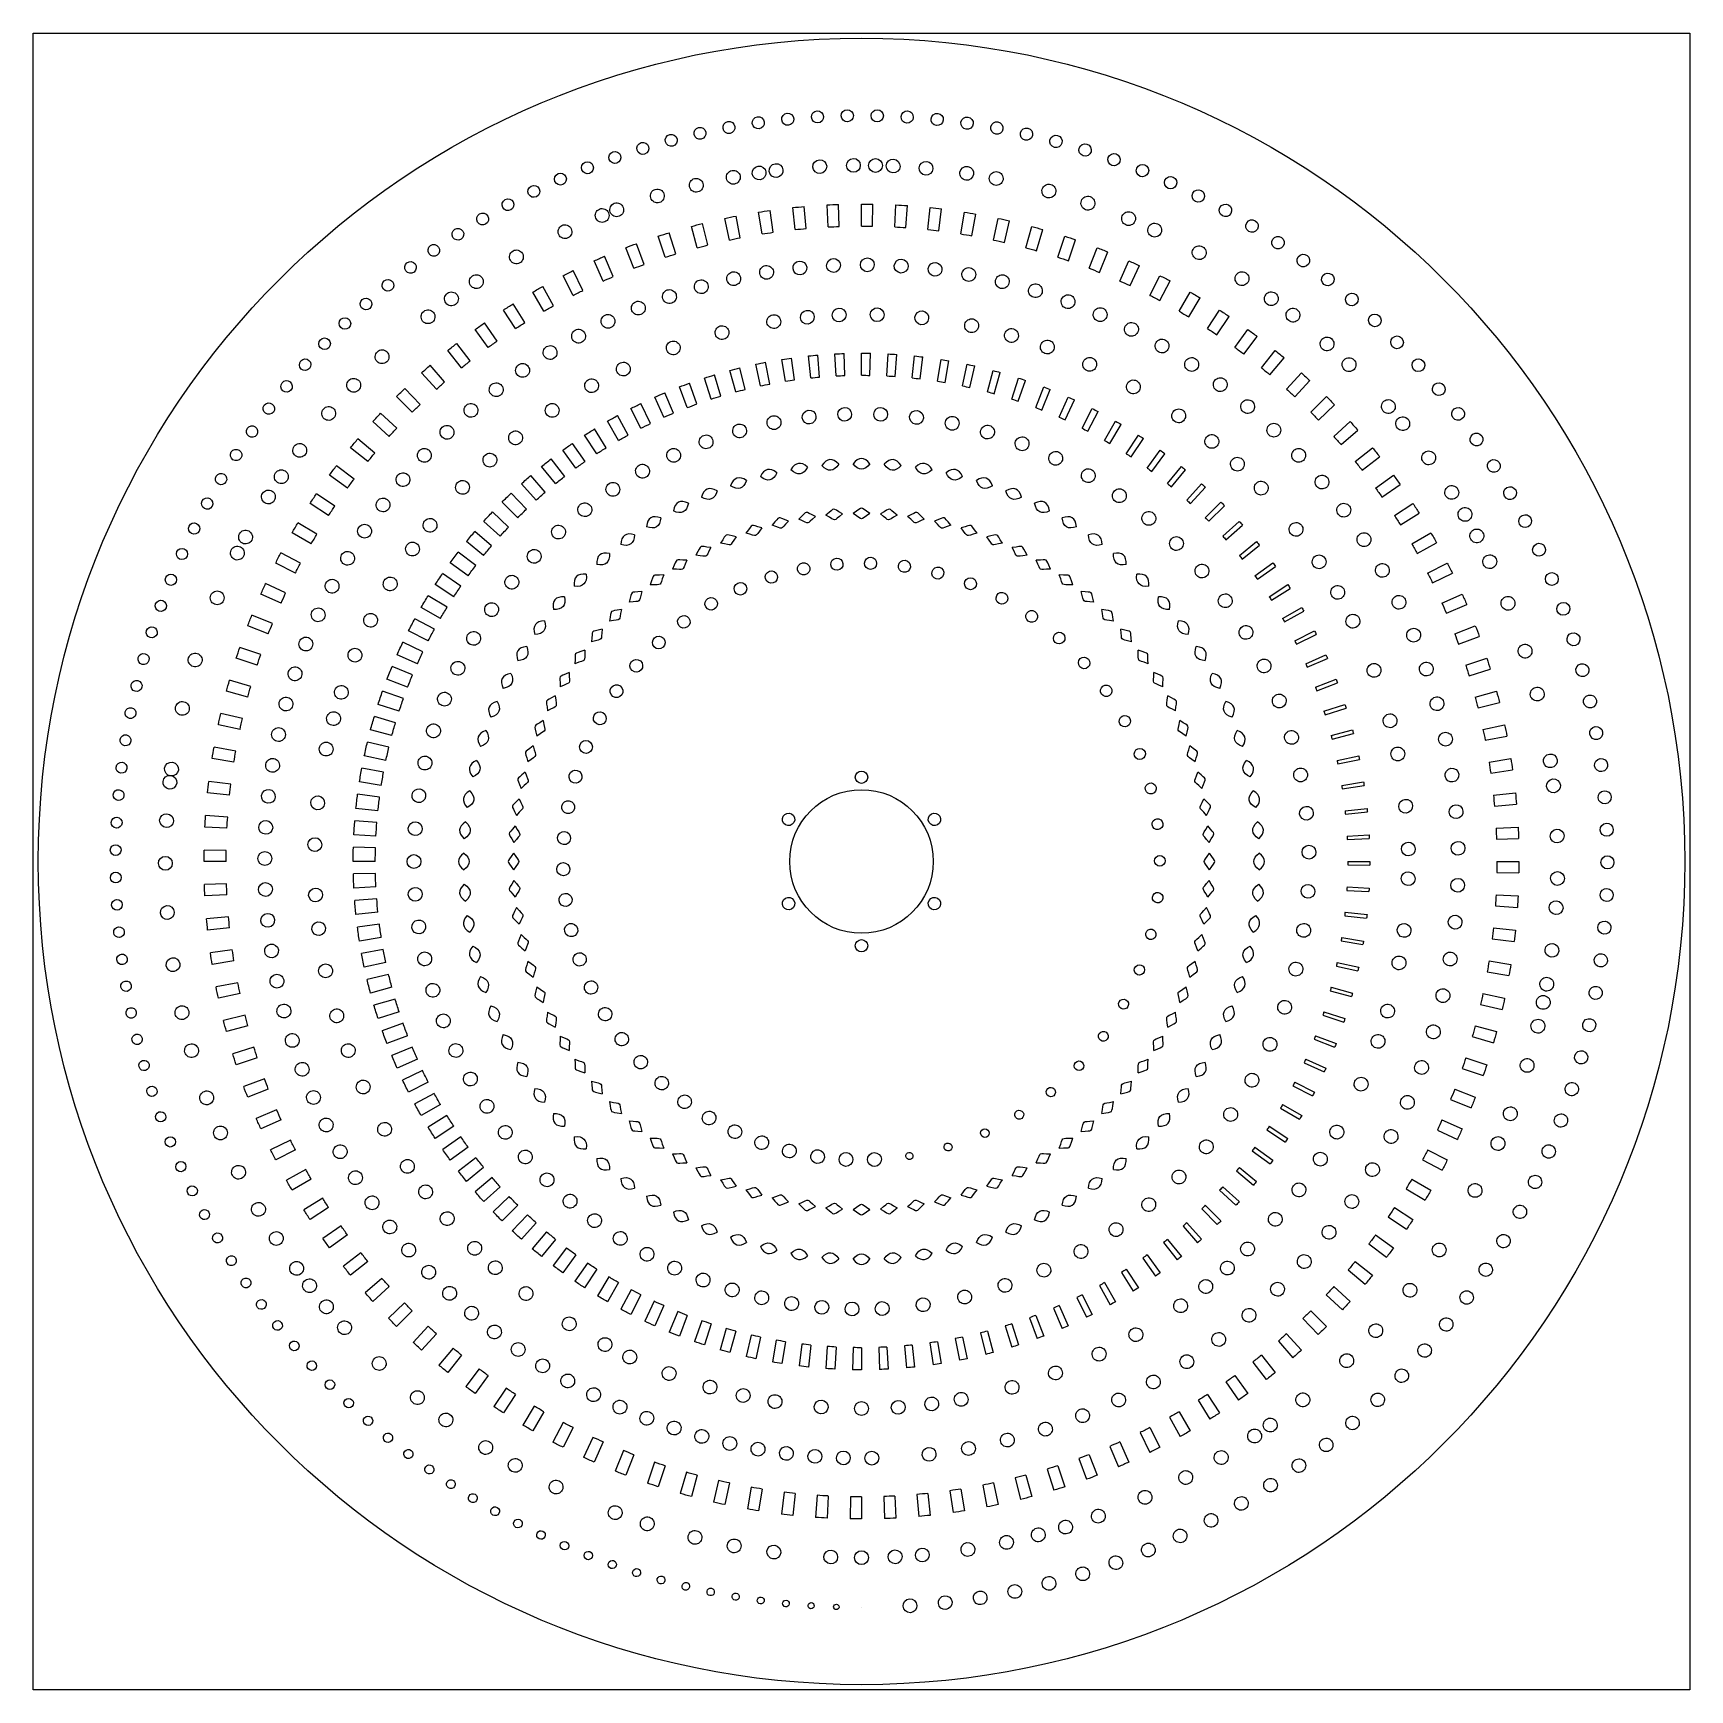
# Model space of a CAD drawing. Header units: millimetres. Extents: x 0 to 600, y 0 to 600.
import ezdxf

# ---------------------------------------------------------------- set-up
doc = ezdxf.new("R2010")
doc.units = ezdxf.units.MM
doc.layers.get('0').update_dxf_attribs({"linetype": 'CONTINUOUS'})

msp = doc.modelspace()

# ---------------------------------------------------------------- linework, layer by layer
at = {"color": 254}
for p, q in [((0, 599.719), (599.719, 599.719)), ((0, 0), (0, 599.719)), ((599.719, 599.719), (599.719, 0)), ((599.719, 0), (0, 0))]:
    msp.add_line(p, q, dxfattribs=at)
at = {"color": 5}
for p, q in [((292.516, 569.771), (292.516, 569.771)), ((303.346, 569.849), (303.346, 569.849)), ((249.724, 565.175), (249.724, 565.175)), ((260.312, 566.956), (260.312, 566.956)), ((270.983, 568.321), (270.983, 568.321)), ((281.725, 569.26), (281.725, 569.26)), ((314.194, 569.489), (314.194, 569.489)), ((325.042, 568.692), (325.042, 568.692)), ((335.876, 567.457), (335.876, 567.457)), ((346.672, 565.781), (346.672, 565.781)), ((228.878, 560.373), (228.878, 560.373)), ((239.244, 562.977), (239.244, 562.977)), ((357.417, 563.665), (357.417, 563.665)), ((368.088, 561.107), (368.088, 561.107)), ((378.675, 558.112), (378.675, 558.112)), ((208.562, 553.967), (208.562, 553.967)), ((218.645, 557.368), (218.645, 557.368)), ((294.436, 551.815), (294.436, 551.815)), ((302.43, 551.861), (302.43, 551.861)), ((389.153, 554.68), (389.153, 554.68)), ((188.902, 546.015), (188.902, 546.015)), ((198.641, 550.182), (198.641, 550.182)), ((250.988, 547.088), (250.988, 547.088)), ((260.325, 548.753), (260.325, 548.753)), ((266.467, 549.652), (266.467, 549.652)), ((282.268, 551.258), (282.268, 551.258)), ((308.818, 551.713), (308.818, 551.713)), ((320.736, 551.007), (320.736, 551.007)), ((335.485, 549.342), (335.485, 549.342)), ((346.181, 547.582), (346.181, 547.582)), ((399.503, 550.813), (399.503, 550.813)), ((409.709, 546.516), (409.709, 546.516)), ((179.349, 541.482), (179.349, 541.482)), ((223.569, 540.05), (223.569, 540.05)), ((237.621, 544.068), (237.621, 544.068)), ((365.28, 543.235), (365.28, 543.235)), ((419.756, 541.793), (419.756, 541.793)), ((170.003, 536.593), (170.003, 536.593)), ((208.919, 534.892), (208.919, 534.892)), ((263.882, 527.029), (262.629, 534.931)), ((267.851, 527.622), (266.738, 535.545)), ((275.82, 528.602), (274.983, 536.557)), ((279.816, 528.987), (279.117, 536.956)), ((287.824, 529.548), (287.405, 537.535)), ((291.835, 529.721), (291.557, 537.714)), ((299.861, 529.862), (299.861, 537.863)), ((303.875, 529.826), (304.013, 537.824)), ((311.898, 529.544), (312.317, 537.535)), ((315.905, 529.301), (316.462, 537.281)), ((323.902, 528.602), (324.739, 536.557)), ((327.893, 528.147), (328.866, 536.088)), ((335.84, 527.029), (337.093, 534.931)), ((339.799, 526.366), (341.188, 534.247)), ((379.441, 538.977), (379.441, 538.977)), ((429.62, 536.649), (429.62, 536.649)), ((160.874, 531.35), (160.874, 531.35)), ((203.659, 532.79), (203.659, 532.79)), ((240.334, 522.023), (238.263, 529.752)), ((244.217, 523.028), (242.284, 530.793)), ((252.042, 524.835), (250.377, 532.659)), ((255.976, 525.635), (254.448, 533.488)), ((347.681, 524.835), (349.345, 532.659)), ((351.599, 523.967), (353.399, 531.76)), ((359.389, 522.023), (361.46, 529.752)), ((363.259, 520.95), (365.464, 528.641)), ((394.233, 533.538), (394.233, 533.538)), ((403.737, 529.47), (403.737, 529.47)), ((439.286, 531.089), (439.286, 531.089)), ((151.977, 525.769), (151.977, 525.769)), ((190.246, 526.785), (190.246, 526.785)), ((217.438, 514.586), (214.57, 522.055)), ((221.196, 515.99), (218.462, 523.508)), ((228.787, 518.605), (226.314, 526.214)), ((232.614, 519.811), (230.276, 527.463)), ((370.935, 518.605), (373.408, 526.214)), ((374.742, 517.331), (377.345, 524.895)), ((382.284, 514.586), (385.152, 522.055)), ((448.733, 525.12), (448.733, 525.12)), ((143.32, 519.86), (143.32, 519.86)), ((172.78, 517.486), (172.78, 517.486)), ((206.312, 509.976), (203.06, 517.285)), ((209.995, 511.577), (206.866, 518.94)), ((299.459, 515.874), (299.459, 515.874)), ((386.02, 513.112), (389.019, 520.531)), ((393.411, 509.976), (396.663, 517.285)), ((419.908, 521.444), (419.908, 521.444)), ((457.951, 518.753), (457.951, 518.753)), ((134.917, 513.634), (134.917, 513.634)), ((195.443, 504.793), (191.812, 511.919)), ((199.037, 506.585), (195.527, 513.775)), ((251.146, 510.311), (251.146, 510.311)), ((263.032, 512.713), (263.032, 512.713)), ((275.071, 514.449), (275.071, 514.449)), ((287.225, 515.507), (287.225, 515.507)), ((311.731, 515.549), (311.731, 515.549)), ((324.006, 514.523), (324.006, 514.523)), ((336.236, 512.791), (336.236, 512.791)), ((348.389, 510.353), (348.389, 510.353)), ((397.062, 508.31), (400.445, 515.564)), ((404.28, 504.793), (407.91, 511.919)), ((407.839, 502.938), (411.596, 510.004)), ((435.532, 512.237), (435.532, 512.237)), ((466.912, 511.99), (466.912, 511.99)), ((126.781, 507.097), (126.781, 507.097)), ((158.352, 508.392), (158.352, 508.392)), ((184.863, 499.047), (180.862, 505.975)), ((188.356, 501.022), (184.478, 508.021)), ((239.452, 507.256), (239.452, 507.256)), ((360.419, 507.213), (360.419, 507.213)), ((414.86, 499.047), (418.86, 505.975)), ((418.32, 497.011), (422.441, 503.865)), ((446.183, 505.044), (446.183, 505.044)), ((475.608, 504.846), (475.608, 504.846)), ((118.918, 500.271), (118.918, 500.271)), ((149.419, 502.042), (149.419, 502.042)), ((174.593, 492.756), (170.236, 499.466)), ((177.981, 494.912), (173.739, 501.696)), ((216.764, 499.255), (216.764, 499.255)), ((227.978, 503.566), (227.978, 503.566)), ((303.036, 497.851), (303.036, 497.851)), ((372.283, 503.375), (372.283, 503.375)), ((383.946, 498.838), (383.946, 498.838)), ((425.129, 492.756), (429.486, 499.466)), ((454.078, 499.177), (454.078, 499.177)), ((111.34, 493.159), (111.34, 493.159)), ((140.998, 495.498), (140.998, 495.498)), ((164.67, 485.934), (159.967, 492.407)), ((167.94, 488.266), (163.35, 494.82)), ((205.842, 494.34), (205.842, 494.34)), ((265.637, 494.898), (265.637, 494.898)), ((277.76, 496.641), (277.76, 496.641)), ((289.267, 497.593), (289.267, 497.593)), ((319.18, 496.933), (319.18, 496.933)), ((337.283, 494.309), (337.283, 494.309)), ((395.362, 493.621), (395.362, 493.621)), ((428.477, 490.541), (432.95, 497.173)), ((435.053, 485.934), (439.755, 492.407)), ((484.015, 497.325), (484.015, 497.325)), ((104.056, 485.779), (104.056, 485.779)), ((158.259, 481.104), (153.334, 487.408)), ((195.238, 488.848), (195.238, 488.848)), ((246.949, 490.675), (246.949, 490.675)), ((351.744, 490.957), (351.744, 490.957)), ((364.779, 486.932), (364.779, 486.932)), ((406.488, 487.726), (406.488, 487.726)), ((438.277, 483.549), (443.092, 489.938)), ((466.534, 488.886), (466.534, 488.886)), ((492.121, 489.444), (492.121, 489.444)), ((124.506, 480.861), (124.506, 480.861)), ((155.116, 478.603), (150.082, 484.823)), ((184.986, 482.798), (184.986, 482.798)), ((229.373, 484.907), (229.373, 484.907)), ((263.267, 472.017), (261.606, 479.841)), ((266.654, 472.701), (265.144, 480.557)), ((272.331, 473.696), (271.078, 481.595)), ((275.653, 474.19), (274.554, 482.113)), ((281.464, 474.895), (280.628, 482.854)), ((284.712, 475.209), (284.025, 483.179)), ((290.65, 475.619), (290.23, 483.609)), ((293.814, 475.756), (293.539, 483.754)), ((299.861, 475.862), (299.861, 483.859)), ((302.934, 475.834), (303.072, 483.835)), ((309.072, 475.619), (309.492, 483.609)), ((312.043, 475.439), (312.597, 483.418)), ((318.258, 474.895), (319.095, 482.854)), ((321.12, 474.574), (322.086, 482.515)), ((327.392, 473.696), (328.644, 481.595)), ((330.139, 473.237), (331.516, 481.118)), ((336.455, 472.017), (338.117, 479.841)), ((380.189, 480.854), (380.189, 480.854)), ((417.287, 481.171), (417.287, 481.171)), ((444.606, 478.603), (449.64, 484.823)), ((447.703, 476.052), (452.843, 482.18)), ((474.574, 481.482), (474.574, 481.482)), ((499.904, 481.21), (499.904, 481.21)), ((97.0774, 478.137), (97.0774, 478.137)), ((145.962, 470.785), (140.607, 476.73)), ((148.967, 473.445), (143.718, 479.481)), ((175.111, 476.215), (175.111, 476.215)), ((211.406, 477.023), (211.406, 477.023)), ((245.473, 467.247), (243, 474.857)), ((248.948, 468.337), (246.634, 475.996)), ((254.31, 469.865), (252.24, 477.591)), ((257.747, 470.747), (255.831, 478.515)), ((339.08, 471.435), (340.861, 479.234)), ((345.412, 469.865), (347.482, 477.591)), ((347.913, 469.173), (350.1, 476.871)), ((354.249, 467.247), (356.722, 474.857)), ((356.623, 466.457), (359.202, 474.031)), ((427.718, 473.971), (427.718, 473.971)), ((453.76, 470.785), (459.116, 476.73)), ((456.72, 468.073), (462.178, 473.922)), ((90.4064, 470.253), (90.4064, 470.253)), ((114.336, 470.419), (114.336, 470.419)), ((137.226, 462.495), (131.568, 468.154)), ((140.089, 465.31), (134.533, 471.064)), ((165.643, 469.117), (165.643, 469.117)), ((199.979, 470.842), (199.979, 470.842)), ((228.275, 460.647), (225.022, 467.953)), ((231.782, 462.16), (228.688, 469.54)), ((236.788, 464.171), (233.919, 471.639)), ((240.287, 465.473), (237.578, 473.001)), ((362.934, 464.171), (365.802, 471.639)), ((365.178, 463.292), (368.148, 470.722)), ((371.447, 460.647), (374.699, 467.953)), ((396.106, 472.913), (396.106, 472.913)), ((462.495, 462.495), (468.154, 468.154)), ((507.354, 472.638), (507.354, 472.638)), ((84.0602, 462.139), (84.0602, 462.139)), ((131.65, 456.72), (125.801, 462.178)), ((219.961, 456.678), (216.327, 463.808)), ((223.46, 458.414), (219.989, 465.621)), ((304.278, 461.821), (304.278, 461.821)), ((373.563, 459.687), (376.911, 466.951)), ((379.762, 456.678), (383.395, 463.808)), ((381.748, 455.651), (385.47, 462.732)), ((412.637, 462.622), (412.637, 462.622)), ((437.741, 466.146), (437.741, 466.146)), ((465.31, 459.634), (471.064, 465.19)), ((488.964, 466.443), (488.964, 466.443)), ((514.452, 463.737), (514.452, 463.737)), ((105.379, 460.132), (105.379, 460.132)), ((128.936, 453.76), (122.993, 459.116)), ((156.606, 461.539), (156.606, 461.539)), ((185.837, 461.751), (185.837, 461.751)), ((207.447, 449.647), (203.246, 456.456)), ((211.861, 452.282), (207.861, 459.211)), ((215.343, 454.24), (211.501, 461.257)), ((265.734, 458.244), (265.734, 458.244)), ((278.416, 460.456), (278.416, 460.456)), ((291.292, 461.652), (291.292, 461.652)), ((317.292, 460.939), (317.292, 460.939)), ((330.25, 459.006), (330.25, 459.006)), ((343.065, 456.015), (343.065, 456.015)), ((387.862, 452.282), (391.862, 459.211)), ((389.717, 451.196), (393.802, 458.075)), ((447.315, 457.719), (447.315, 457.719)), ((470.785, 453.76), (476.73, 459.116)), ((473.445, 450.755), (479.481, 456.004)), ((494.213, 460.29), (494.213, 460.29)), ((78.0383, 453.803), (78.0383, 453.803)), ((123.669, 447.703), (117.542, 452.843)), ((148.015, 453.503), (148.015, 453.503)), ((172.696, 451.647), (172.696, 451.647)), ((199.799, 444.652), (195.252, 451.231)), ((204.005, 447.467), (199.648, 454.177)), ((241.25, 450.906), (241.25, 450.906)), ((253.322, 455.052), (253.322, 455.052)), ((355.653, 451.972), (355.653, 451.972)), ((395.718, 447.467), (400.075, 454.177)), ((397.446, 446.331), (401.881, 452.988)), ((424.759, 453.521), (424.759, 453.521)), ((521.187, 454.522), (521.187, 454.522)), ((72.347, 445.266), (72.347, 445.266)), ((95.0309, 446.677), (95.0309, 446.677)), ((121.118, 444.606), (114.899, 449.64)), ((139.901, 445.036), (139.901, 445.036)), ((192.422, 439.261), (187.537, 445.597)), ((196.413, 442.249), (191.71, 448.719)), ((229.595, 445.851), (229.595, 445.851)), ((367.923, 446.892), (367.923, 446.892)), ((403.31, 442.249), (408.012, 448.719)), ((404.915, 441.071), (409.688, 447.488)), ((434.118, 445.414), (434.118, 445.414)), ((456.406, 448.712), (456.406, 448.712)), ((478.603, 444.606), (484.823, 449.64)), ((481.104, 441.463), (487.408, 446.387)), ((503.735, 448.003), (503.735, 448.003)), ((527.537, 445.012), (527.537, 445.012)), ((113.789, 435.053), (107.315, 439.755)), ((116.173, 438.277), (109.784, 443.092)), ((163.523, 443.463), (163.523, 443.463)), ((185.328, 433.497), (180.121, 439.572)), ((189.1, 436.64), (184.066, 442.856)), ((218.415, 439.921), (218.415, 439.921)), ((379.79, 440.792), (379.79, 440.792)), ((410.623, 436.64), (415.657, 442.856)), ((412.101, 435.427), (417.202, 441.59)), ((464.972, 439.148), (464.972, 439.148)), ((485.934, 435.053), (492.407, 439.755)), ((67.0003, 436.534), (67.0003, 436.534)), ((88.4661, 437.053), (88.4661, 437.053)), ((109.18, 428.477), (102.549, 432.95)), ((132.281, 436.167), (132.281, 436.167)), ((153.712, 433.469), (153.712, 433.469)), ((178.542, 427.366), (173.027, 433.162)), ((182.094, 430.653), (176.742, 436.601)), ((207.779, 433.172), (207.779, 433.172)), ((391.16, 433.705), (391.16, 433.705)), ((417.629, 430.653), (422.981, 436.601)), ((418.987, 429.419), (424.402, 435.307)), ((442.853, 436.841), (442.853, 436.841)), ((488.266, 431.782), (494.82, 436.372)), ((512.205, 435.582), (512.205, 435.582)), ((533.495, 435.215), (533.495, 435.215)), ((61.9936, 427.627), (61.9936, 427.627)), ((83.862, 429.683), (83.862, 429.683)), ((106.966, 425.129), (100.256, 429.486)), ((125.173, 426.928), (125.173, 426.928)), ((172.081, 420.892), (166.271, 426.392)), ((175.412, 424.311), (169.753, 429.969)), ((424.311, 424.311), (429.969, 429.969)), ((425.556, 423.055), (431.271, 428.653)), ((472.98, 429.059), (472.98, 429.059)), ((492.756, 425.129), (499.466, 429.486)), ((494.912, 421.742), (501.696, 425.983)), ((517.066, 427.658), (517.066, 427.658)), ((102.711, 418.32), (95.8564, 422.441)), ((169.069, 417.629), (163.121, 422.981)), ((197.743, 425.648), (197.743, 425.648)), ((401.959, 425.665), (401.959, 425.665)), ((430.653, 417.629), (436.601, 422.981)), ((431.786, 416.359), (437.783, 421.654)), ((455.658, 422.077), (455.658, 422.077)), ((521.437, 419.922), (521.437, 419.922)), ((539.041, 425.154), (539.041, 425.154)), ((57.3401, 418.553), (57.3401, 418.553)), ((75.7343, 415.092), (75.7343, 415.092)), ((100.675, 414.86), (93.7465, 418.86)), ((118.594, 417.35), (118.594, 417.35)), ((142.151, 419.601), (142.151, 419.601)), ((163.082, 410.623), (156.866, 415.657)), ((165.961, 414.084), (159.876, 419.276)), ((188.356, 417.407), (188.356, 417.407)), ((412.094, 416.712), (412.094, 416.712)), ((436.64, 410.623), (442.856, 415.657)), ((437.663, 409.342), (443.929, 414.32)), ((480.399, 418.472), (480.399, 418.472)), ((499.047, 414.86), (505.975, 418.86)), ((501.022, 411.367), (508.021, 415.244)), ((544.167, 414.838), (544.167, 414.838)), ((53.0408, 409.332), (53.0408, 409.332)), ((72.8278, 409.254), (72.8278, 409.254)), ((94.929, 404.28), (87.8032, 407.91)), ((96.7853, 407.839), (89.7184, 411.596)), ((135.912, 410.905), (135.912, 410.905)), ((157.473, 403.31), (151.003, 408.012)), ((160.204, 406.968), (153.857, 411.836)), ((179.666, 408.506), (179.666, 408.506)), ((300.944, 407.878), (300.944, 407.878)), ((442.249, 403.31), (448.719, 408.012)), ((464.136, 410.425), (464.136, 410.425)), ((504.793, 404.28), (511.919, 407.91)), ((526.228, 410.623), (526.228, 410.623)), ((112.554, 407.462), (112.554, 407.462)), ((154.82, 399.556), (148.227, 404.089)), ((265.105, 402.138), (265.105, 402.138)), ((276.736, 405.38), (276.736, 405.38)), ((288.731, 407.31), (288.731, 407.31)), ((313.221, 407.053), (313.221, 407.053)), ((325.395, 404.823), (325.395, 404.823)), ((421.488, 406.897), (421.488, 406.897)), ((443.17, 402.029), (449.686, 406.672)), ((487.19, 407.427), (487.19, 407.427)), ((506.585, 400.685), (513.775, 404.195)), ((548.859, 404.29), (548.859, 404.29)), ((49.0996, 399.976), (49.0996, 399.976)), ((89.746, 393.411), (82.4371, 396.663)), ((91.4121, 397.062), (84.1583, 400.445)), ((107.068, 397.291), (107.068, 397.291)), ((127.977, 398.18), (127.977, 398.18)), ((149.829, 391.873), (143.009, 396.053)), ((152.255, 395.718), (145.546, 400.075)), ((171.719, 399.006), (171.719, 399.006)), ((253.972, 397.655), (253.972, 397.655)), ((337.312, 401.182), (337.312, 401.182)), ((348.802, 396.159), (348.802, 396.159)), ((430.068, 396.282), (430.068, 396.282)), ((447.467, 395.718), (454.177, 400.075)), ((448.292, 394.434), (455.041, 398.734)), ((471.004, 399.461), (471.004, 399.461)), ((493.324, 395.954), (493.324, 395.954)), ((509.976, 393.411), (517.285, 396.663)), ((45.5193, 390.497), (45.5193, 390.497)), ((65.6869, 392.987), (65.6869, 392.987)), ((147.44, 387.862), (140.512, 391.862)), ((243.469, 392), (243.469, 392)), ((452.282, 387.862), (459.211, 391.862)), ((453.013, 386.581), (459.976, 390.521)), ((511.577, 389.728), (518.94, 392.853)), ((532.955, 395.661), (532.955, 395.661)), ((553.106, 393.524), (553.106, 393.524)), ((85.1352, 382.284), (77.6676, 385.152)), ((86.6112, 386.02), (79.1916, 389.019)), ((102.147, 386.874), (102.147, 386.874)), ((121.055, 384.944), (121.055, 384.944)), ((145.238, 383.935), (138.212, 387.756)), ((164.55, 388.973), (164.55, 388.973)), ((233.711, 385.265), (233.711, 385.265)), ((359.699, 389.795), (359.699, 389.795)), ((437.755, 384.926), (437.755, 384.926)), ((476.631, 389.096), (476.631, 389.096)), ((498.775, 384.094), (498.775, 384.094)), ((514.586, 382.284), (522.055, 385.152)), ((42.3058, 380.908), (42.3058, 380.908)), ((141.068, 375.765), (133.852, 379.215)), ((143.044, 379.762), (135.915, 383.395)), ((158.185, 378.464), (158.185, 378.464)), ((369.842, 382.147), (369.842, 382.147)), ((456.678, 379.762), (463.808, 383.395)), ((457.323, 378.488), (464.478, 382.062)), ((515.99, 378.527), (523.508, 381.261)), ((539.327, 378.393), (539.327, 378.393)), ((556.895, 382.559), (556.895, 382.559)), ((81.1181, 370.935), (73.5087, 373.408)), ((82.3916, 374.742), (74.8273, 377.345)), ((97.8006, 376.241), (97.8006, 376.241)), ((115.542, 372.226), (115.542, 372.226)), ((139.076, 371.447), (131.77, 374.699)), ((224.803, 377.55), (224.803, 377.55)), ((379.074, 373.302), (379.074, 373.302)), ((444.482, 372.904), (444.482, 372.904)), ((460.647, 371.447), (467.953, 374.699)), ((461.204, 370.177), (468.538, 373.373)), ((503.516, 371.884), (503.516, 371.884)), ((518.605, 370.935), (526.214, 373.408)), ((39.4547, 371.228), (39.4547, 371.228)), ((57.9258, 370.413), (57.9258, 370.413)), ((137.33, 367.383), (129.942, 370.452)), ((152.66, 367.552), (152.66, 367.552)), ((216.832, 368.967), (216.832, 368.967)), ((484.509, 371.39), (484.509, 371.39)), ((519.811, 367.108), (527.463, 369.447)), ((560.218, 371.415), (560.218, 371.415)), ((36.9743, 361.467), (36.9743, 361.467)), ((77.6993, 359.389), (69.9699, 361.46)), ((78.7714, 363.259), (71.0805, 365.464)), ((94.0361, 365.425), (94.0361, 365.425)), ((134.028, 358.817), (126.492, 361.495)), ((135.551, 362.934), (128.083, 365.802)), ((387.244, 363.361), (387.244, 363.361)), ((450.187, 360.292), (450.187, 360.292)), ((464.171, 362.934), (471.639, 365.802)), ((464.651, 361.671), (472.14, 364.479)), ((522.023, 359.389), (529.752, 361.46)), ((543.863, 362.895), (543.863, 362.895)), ((563.062, 360.112), (563.062, 360.112)), ((90.8611, 354.457), (90.8611, 354.457)), ((110.793, 358.712), (110.793, 358.712)), ((132.475, 354.249), (124.865, 356.722)), ((147.99, 356.302), (147.99, 356.302)), ((209.878, 359.629), (209.878, 359.629)), ((467.247, 354.249), (474.857, 356.722)), ((467.649, 352.993), (475.276, 355.406)), ((507.517, 359.368), (507.517, 359.368)), ((523.028, 355.505), (530.793, 357.438)), ((34.8657, 351.642), (34.8657, 351.642)), ((53.4776, 352.834), (53.4776, 352.834)), ((74.888, 347.681), (67.0638, 349.345)), ((75.7548, 351.599), (67.9619, 353.399)), ((108.081, 349.169), (108.081, 349.169)), ((131.177, 350.082), (123.511, 352.364)), ((203.998, 349.655), (203.998, 349.655)), ((394.219, 352.443), (394.219, 352.443)), ((490.555, 353.208), (490.555, 353.208)), ((524.835, 347.681), (532.659, 349.345)), ((565.422, 348.671), (565.422, 348.671)), ((88.2717, 343.368), (88.2717, 343.368)), ((128.785, 341.206), (121.01, 343.087)), ((129.858, 345.412), (122.131, 347.482)), ((144.194, 344.78), (144.194, 344.78)), ((454.815, 347.179), (454.815, 347.179)), ((469.865, 345.412), (477.591, 347.482)), ((470.193, 344.162), (477.936, 346.177)), ((510.762, 346.59), (510.762, 346.59)), ((525.635, 343.746), (533.488, 345.274)), ((33.1253, 341.767), (33.1253, 341.767)), ((72.693, 335.84), (64.7912, 337.093)), ((73.357, 339.799), (65.4763, 341.188)), ((105.573, 338.106), (105.573, 338.106)), ((127.706, 336.455), (119.881, 338.117)), ((199.245, 339.175), (199.245, 339.175)), ((399.867, 340.688), (399.867, 340.688)), ((472.017, 336.455), (479.841, 338.117)), ((472.274, 335.213), (480.113, 336.819)), ((493.504, 341.242), (493.504, 341.242)), ((527.029, 335.84), (534.931, 337.093)), ((548.852, 338.773), (548.852, 338.773)), ((567.291, 337.111), (567.291, 337.111)), ((31.7569, 331.855), (31.7569, 331.855)), ((49.7554, 330.813), (49.7554, 330.813)), ((86.2789, 332.192), (86.2789, 332.192)), ((126.86, 332.215), (118.995, 333.685)), ((141.28, 333.058), (141.28, 333.058)), ((297.611, 330.363), (297.611, 330.363)), ((458.318, 333.651), (458.318, 333.651)), ((513.225, 333.59), (513.225, 333.59)), ((527.622, 331.871), (535.545, 332.984)), ((49.2125, 326.055), (49.2125, 326.055)), ((71.1207, 323.902), (63.1652, 324.739)), ((71.5754, 327.893), (63.6337, 328.866)), ((125.405, 323.126), (117.475, 324.185)), ((126.026, 327.392), (118.128, 328.644)), ((195.651, 328.312), (195.651, 328.312)), ((404.082, 328.253), (404.082, 328.253)), ((473.696, 327.392), (481.595, 328.644)), ((473.886, 326.157), (481.796, 327.353)), ((528.602, 323.902), (536.557, 324.739)), ((550.097, 329.738), (550.097, 329.738)), ((568.657, 325.451), (568.657, 325.451)), ((30.7551, 321.917), (30.7551, 321.917)), ((84.879, 320.958), (84.879, 320.958)), ((102.736, 318.615), (102.736, 318.615)), ((124.827, 318.258), (116.869, 319.095)), ((139.252, 321.197), (139.252, 321.197)), ((460.647, 319.807), (460.647, 319.807)), ((474.895, 318.258), (482.854, 319.095)), ((496.595, 322.351), (496.595, 322.351)), ((514.893, 320.421), (514.893, 320.421)), ((528.987, 319.906), (536.956, 320.605)), ((30.1267, 311.968), (30.1267, 311.968)), ((48.1471, 312.148), (48.1471, 312.148)), ((70.1753, 311.898), (62.188, 312.317)), ((70.4219, 315.905), (62.4417, 316.462)), ((124.429, 313.972), (116.453, 314.614)), ((193.238, 317.199), (193.238, 317.199)), ((272.324, 313.16), (272.324, 313.16)), ((325.148, 317.059), (325.148, 317.059)), ((406.77, 315.309), (406.77, 315.309)), ((475.022, 317.027), (482.985, 317.807)), ((529.548, 311.898), (537.535, 312.317)), ((569.517, 313.715), (569.517, 313.715)), ((84.0701, 309.7), (84.0701, 309.7)), ((124.103, 309.072), (116.114, 309.492)), ((138.117, 309.27), (138.117, 309.27)), ((192.006, 305.957), (192.006, 305.957)), ((475.619, 309.072), (483.609, 309.492)), ((475.679, 307.841), (483.672, 308.204)), ((497.752, 306.885), (497.752, 306.885)), ((515.754, 307.132), (515.754, 307.132)), ((529.721, 307.887), (537.714, 308.165)), ((551.603, 311.563), (551.603, 311.563)), ((29.8621, 302.028), (29.8621, 302.028)), ((69.8609, 299.861), (61.8603, 299.861)), ((69.8955, 303.875), (61.8987, 304.013)), ((101.878, 303.477), (101.878, 303.477)), ((123.861, 299.861), (115.863, 299.861)), ((123.931, 304.775), (115.933, 304.997)), ((325.86, 299.861), (325.86, 299.861)), ((407.857, 302.041), (407.857, 302.041)), ((461.772, 305.745), (461.772, 305.745)), ((475.862, 299.861), (483.859, 299.861)), ((529.862, 299.861), (537.863, 299.861)), ((569.863, 301.926), (569.863, 301.926)), ((597.863, 299.863), (597.863, 299.863)), ((47.8688, 296.697), (47.8688, 296.697)), ((83.8521, 298.446), (83.8521, 298.446)), ((123.913, 295.558), (115.915, 295.363)), ((137.862, 297.335), (137.862, 297.335)), ((191.957, 294.714), (191.957, 294.714)), ((475.858, 298.633), (483.856, 298.577)), ((497.844, 296.143), (497.844, 296.143)), ((529.826, 295.847), (537.824, 295.709)), ((551.847, 296.227), (551.847, 296.227)), ((29.9654, 292.104), (29.9654, 292.104)), ((70.0017, 291.835), (62.0078, 291.557)), ((124.103, 290.65), (116.114, 290.23)), ((407.296, 288.649), (407.296, 288.649)), ((461.67, 291.571), (461.67, 291.571)), ((475.552, 289.418), (483.538, 288.946)), ((475.619, 290.65), (483.609, 290.23)), ((515.789, 293.765), (515.789, 293.765)), ((569.694, 290.099), (569.694, 290.099)), ((30.4312, 282.208), (30.4312, 282.208)), ((70.1753, 287.824), (62.188, 287.405)), ((84.2148, 287.228), (84.2148, 287.228)), ((102.383, 285.266), (102.383, 285.266)), ((124.379, 286.349), (116.403, 285.736)), ((138.483, 285.467), (138.483, 285.467)), ((193.069, 283.588), (193.069, 283.588)), ((274.574, 282.663), (274.574, 282.663)), ((327.399, 286.562), (327.399, 286.562)), ((529.301, 283.817), (537.281, 283.26)), ((529.548, 287.824), (537.535, 287.405)), ((551.473, 285.626), (551.473, 285.626)), ((48.7218, 278.898), (48.7218, 278.898)), ((70.7362, 279.816), (62.7669, 279.117)), ((85.1598, 276.076), (85.1598, 276.076)), ((124.827, 281.464), (116.869, 280.628)), ((125.331, 277.17), (117.398, 276.141)), ((460.315, 277.392), (460.315, 277.392)), ((474.765, 280.232), (482.713, 279.339)), ((474.895, 281.464), (482.854, 280.628)), ((496.598, 277.403), (496.598, 277.403)), ((514.996, 280.381), (514.996, 280.381)), ((569.006, 278.267), (569.006, 278.267)), ((31.2594, 272.355), (31.2594, 272.355)), ((71.1207, 275.82), (63.1652, 274.983)), ((103.667, 273.071), (103.667, 273.071)), ((126.026, 272.331), (118.128, 271.078)), ((139.965, 273.72), (139.965, 273.72)), ((195.305, 272.701), (195.305, 272.701)), ((405.059, 275.343), (405.059, 275.343)), ((473.495, 271.092), (481.386, 269.787)), ((473.696, 272.331), (481.595, 271.078)), ((528.147, 271.829), (536.088, 270.856)), ((528.602, 275.82), (536.557, 274.983)), ((550.122, 270.185), (550.122, 270.185)), ((72.1004, 267.851), (64.178, 266.738)), ((72.693, 263.882), (64.7912, 262.629)), ((86.6743, 265.02), (86.6743, 265.02)), ((126.76, 268.05), (118.893, 266.605)), ((302.111, 269.36), (302.111, 269.36)), ((494.891, 265.606), (494.891, 265.606)), ((513.366, 267.021), (513.366, 267.021)), ((527.029, 263.882), (534.931, 262.629)), ((567.796, 266.446), (567.796, 266.446)), ((32.4418, 262.562), (32.4418, 262.562)), ((51.0148, 260.043), (51.0148, 260.043)), ((127.706, 263.267), (119.881, 261.606)), ((128.669, 259.013), (120.887, 257.157)), ((142.289, 262.164), (142.289, 262.164)), ((198.628, 262.157), (198.628, 262.157)), ((401.144, 262.326), (401.144, 262.326)), ((457.704, 263.321), (457.704, 263.321)), ((471.745, 262.03), (479.559, 260.307)), ((472.017, 263.267), (479.841, 261.606)), ((526.366, 259.923), (534.247, 258.534)), ((548.358, 257.901), (548.358, 257.901)), ((33.9797, 252.84), (33.9797, 252.84)), ((74.0876, 255.976), (66.234, 254.448)), ((74.888, 252.042), (67.0638, 250.377)), ((88.7511, 254.088), (88.7511, 254.088)), ((106.358, 257.817), (106.358, 257.817)), ((129.858, 254.31), (122.131, 252.24)), ((202.985, 252.064), (202.985, 252.064)), ((469.526, 253.062), (477.238, 250.934)), ((469.865, 254.31), (477.591, 252.24)), ((510.896, 253.746), (510.896, 253.746)), ((524.835, 252.042), (532.659, 250.377)), ((566.06, 254.663), (566.06, 254.663)), ((131.046, 250.083), (123.373, 247.819)), ((145.433, 250.846), (145.433, 250.846)), ((395.584, 249.816), (395.584, 249.816)), ((453.845, 249.466), (453.845, 249.466)), ((490.996, 248.116), (490.996, 248.116)), ((523.967, 248.123), (531.76, 246.323)), ((547.151, 251.302), (547.151, 251.302)), ((35.8676, 243.195), (35.8676, 243.195)), ((54.416, 242.704), (54.416, 242.704)), ((76.6932, 244.217), (68.9296, 242.284)), ((77.6993, 240.334), (69.9699, 238.263)), ((91.3804, 243.31), (91.3804, 243.31)), ((110.61, 241.601), (110.61, 241.601)), ((132.475, 245.473), (124.865, 243)), ((133.893, 241.286), (126.351, 238.622)), ((208.308, 242.517), (208.308, 242.517)), ((466.834, 244.221), (474.426, 241.691)), ((467.247, 245.473), (474.857, 243)), ((507.591, 240.608), (507.591, 240.608)), ((522.023, 240.334), (529.752, 238.263)), ((545.299, 242.673), (545.299, 242.673)), ((563.802, 242.937), (563.802, 242.937)), ((135.551, 236.788), (128.083, 233.919)), ((149.374, 239.832), (149.374, 239.832)), ((388.43, 238.03), (388.43, 238.03)), ((448.74, 235.945), (448.74, 235.945)), ((463.681, 235.529), (471.128, 232.605)), ((464.171, 236.788), (471.639, 233.919)), ((487.666, 237.091), (487.666, 237.091)), ((520.95, 236.463), (528.641, 234.258)), ((38.1, 233.648), (38.1, 233.648)), ((58.0249, 228.974), (58.0249, 228.974)), ((79.9112, 232.614), (72.2588, 230.276)), ((81.1181, 228.787), (73.5087, 226.314)), ((94.5515, 232.707), (94.5515, 232.707)), ((114.938, 229.055), (114.938, 229.055)), ((137.203, 232.646), (129.808, 229.591)), ((139.076, 228.275), (131.77, 225.022)), ((154.076, 229.175), (154.076, 229.175)), ((214.534, 233.609), (214.534, 233.609)), ((460.647, 228.275), (467.953, 225.022)), ((518.605, 228.787), (526.214, 226.314)), ((541.535, 228.424), (541.535, 228.424)), ((561.023, 231.298), (561.023, 231.298)), ((40.6714, 224.204), (40.6714, 224.204)), ((98.2444, 222.311), (98.2444, 222.311)), ((140.959, 224.186), (133.739, 220.746)), ((221.583, 225.411), (221.583, 225.411)), ((379.762, 227.175), (379.762, 227.175)), ((442.419, 222.867), (442.419, 222.867)), ((460.075, 227.008), (467.356, 223.7)), ((503.453, 227.657), (503.453, 227.657)), ((517.331, 224.98), (524.895, 222.377)), ((83.7325, 221.196), (76.2138, 218.462)), ((85.1352, 217.438), (77.6676, 214.57)), ((120.501, 215.952), (120.501, 215.952)), ((143.044, 219.961), (135.915, 216.327)), ((145.161, 215.936), (138.13, 212.119)), ((159.508, 218.919), (159.508, 218.919)), ((229.373, 217.999), (229.373, 217.999)), ((369.69, 217.456), (369.69, 217.456)), ((456.025, 218.686), (463.123, 214.997)), ((456.678, 219.961), (463.808, 216.327)), ((481.732, 221.552), (481.732, 221.552)), ((514.586, 217.438), (522.055, 214.57)), ((557.717, 219.763), (557.717, 219.763)), ((43.5751, 214.88), (43.5751, 214.88)), ((63.6764, 211.959), (63.6764, 211.959)), ((88.1447, 209.995), (80.7819, 206.866)), ((102.457, 212.146), (102.457, 212.146)), ((147.44, 211.861), (140.512, 207.861)), ((237.811, 211.43), (237.811, 211.43)), ((434.911, 210.351), (434.911, 210.351)), ((451.538, 210.588), (458.431, 206.527)), ((452.282, 211.861), (459.211, 207.861)), ((498.486, 214.948), (498.486, 214.948)), ((513.112, 213.702), (520.531, 210.704)), ((535.637, 210.862), (535.637, 210.862)), ((46.8104, 205.687), (46.8104, 205.687)), ((89.746, 206.312), (82.4371, 203.06)), ((149.793, 207.91), (142.97, 203.729)), ((152.255, 204.005), (145.546, 199.648)), ((165.636, 209.12), (165.636, 209.12)), ((246.807, 205.758), (246.807, 205.758)), ((358.359, 209.059), (358.359, 209.059)), ((447.467, 204.005), (454.177, 199.648)), ((473.163, 204.064), (473.163, 204.064)), ((509.976, 206.312), (517.285, 203.06)), ((553.896, 208.358), (553.896, 208.358)), ((68.7807, 199.306), (68.7807, 199.306)), ((93.1376, 199.037), (85.9469, 195.527)), ((107.167, 202.237), (107.167, 202.237)), ((128.439, 200.738), (128.439, 200.738)), ((154.842, 200.138), (148.248, 195.604)), ((172.42, 199.817), (172.42, 199.817)), ((256.266, 201.02), (256.266, 201.02)), ((345.923, 202.162), (345.923, 202.162)), ((426.261, 198.505), (426.261, 198.505)), ((446.631, 202.727), (453.302, 198.313)), ((492.711, 202.537), (492.711, 202.537)), ((508.31, 202.66), (515.564, 199.277)), ((531.266, 200.05), (531.266, 200.05)), ((50.3661, 196.635), (50.3661, 196.635)), ((94.929, 195.443), (87.8032, 191.812)), ((112.355, 192.603), (112.355, 192.603)), ((157.473, 196.413), (151.003, 191.71)), ((160.295, 192.637), (153.949, 187.762)), ((266.083, 197.248), (266.083, 197.248)), ((276.173, 194.462), (276.173, 194.462)), ((286.424, 192.669), (286.424, 192.669)), ((307.048, 192.07), (307.048, 192.07)), ((318.491, 193.474), (318.491, 193.474)), ((332.57, 196.924), (332.57, 196.924)), ((441.314, 195.136), (447.742, 190.376)), ((442.249, 196.413), (448.719, 191.71)), ((467.335, 194.208), (467.335, 194.208)), ((504.793, 195.443), (511.919, 191.812)), ((549.557, 197.108), (549.557, 197.108)), ((54.2396, 187.734), (54.2396, 187.734)), ((98.7005, 188.356), (91.7014, 184.478)), ((136.878, 187.406), (136.878, 187.406)), ((163.082, 189.1), (156.866, 184.066)), ((179.818, 191.05), (179.818, 191.05)), ((296.75, 191.875), (296.75, 191.875)), ((416.525, 187.434), (416.525, 187.434)), ((435.599, 187.833), (441.77, 182.739)), ((436.64, 189.1), (442.856, 184.066)), ((486.131, 190.475), (486.131, 190.475)), ((502.938, 191.884), (510.004, 188.126)), ((544.707, 186.038), (544.707, 186.038)), ((75.4736, 185.141), (75.4736, 185.141)), ((100.675, 184.863), (93.7465, 180.862)), ((118.011, 183.272), (118.011, 183.272)), ((166.138, 185.43), (160.059, 180.231)), ((169.069, 182.094), (163.121, 176.742)), ((187.784, 182.863), (187.784, 182.863)), ((429.51, 180.835), (435.402, 175.426)), ((430.653, 182.094), (436.601, 176.742)), ((459.715, 182.996), (459.715, 182.996)), ((497.011, 181.402), (503.865, 177.282)), ((499.047, 184.863), (505.975, 180.862)), ((523.141, 182.996), (523.141, 182.996)), ((58.4207, 178.992), (58.4207, 178.992)), ((104.811, 177.981), (98.0267, 173.739)), ((106.966, 174.593), (100.256, 170.236)), ((124.114, 174.265), (124.114, 174.265)), ((143.567, 178.277), (143.567, 178.277)), ((172.357, 178.542), (166.561, 173.027)), ((175.412, 175.412), (169.753, 169.753)), ((196.275, 175.281), (196.275, 175.281)), ((405.765, 177.246), (405.765, 177.246)), ((423.055, 174.166), (428.653, 168.451)), ((424.311, 175.412), (429.969, 169.753)), ((478.776, 178.816), (478.776, 178.816)), ((492.756, 174.593), (499.466, 170.236)), ((539.355, 175.165), (539.355, 175.165)), ((62.9006, 170.428), (62.9006, 170.428)), ((82.8216, 171.782), (82.8216, 171.782)), ((111.457, 167.94), (104.902, 163.35)), ((151.507, 168.709), (151.507, 168.709)), ((178.929, 171.986), (173.433, 166.176)), ((182.094, 169.069), (176.742, 163.121)), ((205.239, 168.345), (205.239, 168.345)), ((394.06, 168.042), (394.06, 168.042)), ((417.629, 169.069), (422.981, 163.121)), ((451.27, 172.248), (451.27, 172.248)), ((490.541, 171.246), (497.173, 166.771)), ((67.6769, 162.041), (67.6769, 162.041)), ((113.789, 164.67), (107.315, 159.967)), ((130.641, 165.597), (130.641, 165.597)), ((185.844, 165.785), (180.661, 159.693)), ((189.1, 163.082), (184.066, 156.866)), ((214.629, 162.074), (214.629, 162.074)), ((410.623, 163.082), (415.657, 156.866)), ((416.257, 167.845), (421.545, 161.844)), ((470.658, 167.608), (470.658, 167.608)), ((485.934, 164.67), (492.407, 159.967)), ((533.502, 164.521), (533.502, 164.521)), ((89.3685, 161.287), (89.3685, 161.287)), ((118.617, 158.259), (112.314, 153.334)), ((137.576, 157.289), (137.576, 157.289)), ((161.615, 158.09), (161.615, 158.09)), ((193.078, 159.957), (188.225, 153.596)), ((196.413, 157.473), (191.71, 151.003)), ((224.398, 156.489), (224.398, 156.489)), ((381.494, 159.91), (381.494, 159.91)), ((401.697, 156.317), (406.326, 149.79)), ((403.31, 157.473), (408.012, 151.003)), ((409.13, 161.889), (414.098, 155.618)), ((441.381, 161.36), (441.381, 161.36)), ((461.811, 156.909), (461.811, 156.909)), ((483.549, 161.446), (489.938, 156.629)), ((510.378, 161.326), (510.378, 161.326)), ((72.7396, 153.85), (72.7396, 153.85)), ((96.8446, 150.544), (96.8446, 150.544)), ((121.118, 155.116), (114.899, 150.082)), ((169.132, 151.134), (169.132, 151.134)), ((200.615, 154.512), (196.102, 147.909)), ((204.005, 152.255), (199.648, 145.546)), ((234.488, 151.617), (234.488, 151.617)), ((368.162, 152.943), (368.162, 152.943)), ((393.975, 151.141), (398.254, 144.379)), ((395.718, 152.255), (400.075, 145.546)), ((434.174, 154.361), (434.174, 154.361)), ((476.052, 152.02), (482.18, 146.88)), ((478.603, 155.116), (484.823, 150.082)), ((527.163, 154.125), (527.163, 154.125)), ((78.0796, 145.86), (78.0796, 145.86)), ((101.582, 144.314), (101.582, 144.314)), ((126.276, 148.967), (120.241, 143.718)), ((128.936, 145.962), (122.993, 140.607)), ((144.899, 149.365), (144.899, 149.365)), ((208.424, 149.476), (204.269, 142.642)), ((211.861, 147.44), (207.861, 140.512)), ((216.497, 144.858), (212.707, 137.812)), ((244.852, 147.465), (244.852, 147.465)), ((255.439, 144.049), (255.439, 144.049)), ((354.171, 147.215), (354.171, 147.215)), ((385.992, 146.378), (389.908, 139.399)), ((387.862, 147.44), (391.862, 140.512)), ((426.424, 147.57), (426.424, 147.57)), ((452.258, 146.766), (452.258, 146.766)), ((470.785, 145.962), (476.73, 140.607)), ((499.943, 146.636), (499.943, 146.636)), ((520.344, 143.997), (520.344, 143.997)), ((83.6895, 138.081), (83.6895, 138.081)), ((134.413, 140.089), (128.658, 134.533)), ((152.587, 141.835), (152.587, 141.835)), ((180.41, 141.93), (180.41, 141.93)), ((219.961, 143.044), (216.327, 135.915)), ((224.801, 140.67), (221.389, 133.434)), ((228.275, 139.076), (225.022, 131.77)), ((266.192, 141.38), (266.192, 141.38)), ((277.061, 139.453), (277.061, 139.453)), ((287.998, 138.278), (287.998, 138.278)), ((309.859, 138.151), (309.859, 138.151)), ((324.658, 139.75), (324.658, 139.75)), ((339.626, 142.798), (339.626, 142.798)), ((369.32, 138.148), (372.477, 130.797)), ((371.447, 139.076), (374.699, 131.77)), ((377.765, 142.043), (381.307, 134.867)), ((379.762, 143.044), (383.395, 135.915)), ((417.4, 140.505), (417.4, 140.505)), ((468.073, 143.002), (473.922, 137.545)), ((107.76, 136.744), (107.76, 136.744)), ((137.226, 137.226), (131.568, 131.568)), ((160.616, 134.716), (160.616, 134.716)), ((233.32, 136.923), (230.294, 129.519)), ((236.788, 135.551), (233.919, 128.083)), ((242.024, 133.635), (239.396, 126.08)), ((245.473, 132.475), (243, 124.865)), ((298.943, 137.844), (298.943, 137.844)), ((354.249, 132.475), (356.722, 124.865)), ((360.676, 134.7), (363.442, 127.194)), ((362.934, 135.551), (365.802, 128.083)), ((442.031, 137.226), (442.031, 137.226)), ((459.634, 134.413), (465.19, 128.658)), ((462.495, 137.226), (468.154, 131.568)), ((513.055, 134.168), (513.055, 134.168)), ((89.56, 130.521), (89.56, 130.521)), ((114.399, 129.232), (114.399, 129.232)), ((143.002, 131.65), (137.545, 125.801)), ((145.962, 128.936), (140.607, 122.993)), ((168.967, 128.02), (168.967, 128.02)), ((196.165, 131.166), (196.165, 131.166)), ((250.892, 130.81), (248.666, 123.126)), ((254.31, 129.858), (252.24, 122.131)), ((259.895, 128.457), (258.082, 120.668)), ((263.267, 127.706), (261.606, 119.881)), ((269.014, 126.584), (267.614, 118.71)), ((272.331, 126.026), (271.078, 118.128)), ((327.392, 126.026), (328.644, 118.128)), ((333.82, 127.169), (335.365, 119.32)), ((336.455, 127.706), (338.117, 119.881)), ((342.904, 129.205), (344.858, 121.448)), ((345.412, 129.858), (347.482, 122.131)), ((351.864, 131.72), (354.228, 124.076)), ((401.338, 129.822), (401.338, 129.822)), ((431.172, 128.341), (431.172, 128.341)), ((450.755, 126.276), (456.004, 120.241)), ((453.76, 128.936), (459.116, 122.993)), ((487.701, 131.855), (487.701, 131.855)), ((95.68, 123.187), (95.68, 123.187)), ((152.02, 123.669), (146.88, 117.542)), ((155.116, 121.118), (150.082, 114.899)), ((177.617, 121.765), (177.617, 121.765)), ((209.201, 123.818), (209.201, 123.818)), ((278.222, 125.198), (277.238, 117.256)), ((281.464, 124.827), (280.628, 116.869)), ((287.489, 124.298), (286.924, 116.318)), ((290.65, 124.103), (290.23, 116.114)), ((296.788, 123.888), (296.65, 115.888)), ((299.861, 123.861), (299.861, 115.863)), ((306.098, 123.974), (306.383, 115.976)), ((309.072, 124.103), (309.492, 116.114)), ((315.394, 124.549), (316.1, 116.579)), ((318.258, 124.827), (319.095, 116.869)), ((324.64, 125.614), (325.769, 117.694)), ((388.137, 122.611), (388.137, 122.611)), ((419.714, 120.146), (419.714, 120.146)), ((444.606, 121.118), (449.64, 114.899)), ((477.305, 120.908), (477.305, 120.908)), ((505.308, 124.655), (505.308, 124.655)), ((102.045, 116.089), (102.045, 116.089)), ((127.077, 116.406), (127.077, 116.406)), ((161.446, 116.173), (156.629, 109.784)), ((186.538, 115.958), (186.538, 115.958)), ((218.245, 119.447), (218.245, 119.447)), ((372.41, 115.612), (372.41, 115.612)), ((441.463, 118.617), (446.387, 112.314)), ((497.117, 115.478), (497.117, 115.478)), ((108.645, 109.234), (108.645, 109.234)), ((164.67, 113.789), (159.967, 107.315)), ((171.246, 109.18), (166.771, 102.549)), ((195.711, 110.614), (195.711, 110.614)), ((232.558, 113.633), (232.558, 113.633)), ((247.428, 108.913), (247.428, 108.913)), ((356.768, 110.198), (356.768, 110.198)), ((407.705, 112.692), (407.705, 112.692)), ((431.782, 111.457), (436.372, 104.902)), ((435.053, 113.789), (439.755, 107.315)), ((115.465, 102.627), (115.465, 102.627)), ((141.034, 104.196), (141.034, 104.196)), ((174.593, 106.966), (170.236, 100.256)), ((181.402, 102.711), (177.282, 95.8564)), ((205.109, 105.738), (205.109, 105.738)), ((259.45, 106.014), (259.45, 106.014)), ((271.022, 103.957), (271.022, 103.957)), ((287.751, 102.217), (287.751, 102.217)), ((315.641, 102.475), (315.641, 102.475)), ((327.758, 103.819), (327.758, 103.819)), ((338.402, 105.632), (338.402, 105.632)), ((395.189, 106.017), (395.189, 106.017)), ((421.742, 104.811), (425.983, 98.0267)), ((425.129, 106.966), (429.486, 100.256)), ((461.56, 106.564), (461.56, 106.564)), ((488.491, 106.666), (488.491, 106.666)), ((122.502, 96.2766), (122.502, 96.2766)), ((151.402, 96.2159), (151.402, 96.2159)), ((184.863, 100.675), (180.862, 93.7465)), ((191.884, 96.7853), (188.126, 89.7184)), ((214.708, 101.34), (214.708, 101.34)), ((224.482, 97.4273), (224.482, 97.4273)), ((302.362, 101.86), (302.362, 101.86)), ((382.21, 100.161), (382.21, 100.161)), ((411.367, 98.7005), (415.244, 91.7014)), ((414.86, 100.675), (418.86, 93.7465)), ((449.827, 97.3282), (449.827, 97.3282)), ((479.45, 98.2349), (479.45, 98.2349)), ((129.741, 90.1912), (129.741, 90.1912)), ((195.443, 94.929), (191.812, 87.8032)), ((202.66, 91.4121), (199.277, 84.1583)), ((234.41, 94.0015), (234.41, 94.0015)), ((244.464, 91.0689), (244.464, 91.0689)), ((355.092, 91.0276), (355.092, 91.0276)), ((368.829, 95.1509), (368.829, 95.1509)), ((400.685, 93.1376), (404.195, 85.9469)), ((404.28, 94.929), (407.91, 87.8032)), ((444.225, 93.296), (444.225, 93.296)), ((470.009, 90.2049), (470.009, 90.2049)), ((137.174, 84.3746), (137.174, 84.3746)), ((165.946, 86.3741), (165.946, 86.3741)), ((206.312, 89.746), (203.06, 82.4371)), ((213.702, 86.6112), (210.704, 79.1916)), ((217.438, 85.1352), (214.57, 77.6676)), ((254.624, 88.6354), (254.624, 88.6354)), ((264.862, 86.7022), (264.862, 86.7022)), ((275.153, 85.2632), (275.153, 85.2632)), ((285.472, 84.3276), (285.472, 84.3276)), ((326.796, 85.5306), (326.796, 85.5306)), ((341.062, 87.8141), (341.062, 87.8141)), ((382.284, 85.1352), (385.152, 77.6676)), ((389.728, 88.1447), (392.853, 80.7819)), ((393.411, 89.746), (396.663, 82.4371)), ((432.195, 85.3902), (432.195, 85.3902)), ((144.791, 78.8278), (144.791, 78.8278)), ((176.678, 80.0061), (176.678, 80.0061)), ((224.98, 82.3916), (222.377, 74.8273)), ((228.787, 81.1181), (226.314, 73.5087)), ((236.463, 78.7714), (234.258, 71.0805)), ((295.8, 83.8839), (295.8, 83.8839)), ((306.109, 83.9364), (306.109, 83.9364)), ((367.108, 79.9112), (369.447, 72.2588)), ((370.935, 81.1181), (373.408, 73.5087)), ((378.527, 83.7325), (381.261, 76.2138)), ((419.435, 78.0246), (419.435, 78.0246)), ((460.184, 82.5997), (460.184, 82.5997)), ((152.576, 73.5651), (152.576, 73.5651)), ((191.554, 72.3085), (191.554, 72.3085)), ((240.334, 77.6993), (238.263, 69.9699)), ((248.123, 75.7548), (246.323, 67.9619)), ((252.042, 74.888), (250.377, 67.0638)), ((259.923, 73.357), (258.534, 65.4763)), ((263.882, 72.693), (262.629, 64.7912)), ((331.871, 72.1004), (332.984, 64.178)), ((335.84, 72.693), (337.093, 64.7912)), ((343.746, 74.0876), (345.274, 66.234)), ((347.681, 74.888), (349.345, 67.0638)), ((355.505, 76.6932), (357.438, 68.9296)), ((359.389, 77.6993), (361.46, 69.9699)), ((449.996, 75.438), (449.996, 75.438)), ((160.528, 68.5835), (160.528, 68.5835)), ((271.833, 71.5754), (270.856, 63.6337)), ((275.82, 71.1207), (274.983, 63.1652)), ((283.817, 70.4219), (283.26, 62.4417)), ((287.824, 70.1753), (287.405, 62.188)), ((295.847, 69.8955), (295.709, 61.8987)), ((299.861, 69.8609), (299.861, 61.8603)), ((307.887, 70.0017), (308.165, 62.0078)), ((311.898, 70.1753), (312.317, 62.188)), ((319.906, 70.7362), (320.605, 62.7669)), ((323.902, 71.1207), (324.739, 63.1652)), ((404.774, 70.7249), (404.774, 70.7249)), ((439.459, 68.7352), (439.459, 68.7352)), ((168.632, 63.8912), (168.632, 63.8912)), ((213.035, 63.2781), (213.035, 63.2781)), ((387.957, 63.7466), (387.957, 63.7466)), ((428.593, 62.5119), (428.593, 62.5119)), ((176.875, 59.4928), (176.875, 59.4928)), ((185.251, 55.3903), (185.251, 55.3903)), ((224.67, 59.3273), (224.67, 59.3273)), ((241.988, 54.5853), (241.988, 54.5853)), ((366.264, 56.7545), (366.264, 56.7545)), ((376.125, 59.665), (376.125, 59.665)), ((417.424, 56.7863), (417.424, 56.7863)), ((193.745, 51.5828), (193.745, 51.5828)), ((202.346, 48.0797), (202.346, 48.0797)), ((256.237, 51.6544), (256.237, 51.6544)), ((270.601, 49.5543), (270.601, 49.5543)), ((291.232, 47.9958), (291.232, 47.9958)), ((314.526, 48.2741), (314.526, 48.2741)), ((324.354, 49.0432), (324.354, 49.0432)), ((340.826, 51.2025), (340.826, 51.2025)), ((354.785, 53.9076), (354.785, 53.9076)), ((405.97, 51.5729), (405.97, 51.5729)), ((211.042, 44.8839), (211.042, 44.8839)), ((219.826, 41.9915), (219.826, 41.9915)), ((302.362, 47.8621), (302.362, 47.8621)), ((382.305, 42.7426), (382.305, 42.7426)), ((394.254, 46.8877), (394.254, 46.8877)), ((228.684, 39.4092), (228.684, 39.4092)), ((237.607, 37.1341), (237.607, 37.1341)), ((357.787, 36.135), (357.787, 36.135)), ((370.141, 39.1541), (370.141, 39.1541)), ((246.581, 35.1689), (246.581, 35.1689)), ((255.592, 33.5098), (255.592, 33.5098)), ((264.629, 32.1662), (264.629, 32.1662)), ((273.678, 31.1326), (273.678, 31.1326)), ((282.72, 30.4023), (282.72, 30.4023)), ((319.877, 30.5925), (319.877, 30.5925)), ((332.631, 31.8451), (332.631, 31.8451)), ((345.277, 33.6972), (345.277, 33.6972)), ((291.72, 29.982), (291.72, 29.982)), ((299.861, 29.8621), (299.861, 29.8621)), ((299.861, 29.8621), (299.861, 29.8621)), ((299.861, 29.8621), (299.861, 29.8621)), ((299.861, 29.8621), (299.861, 29.8621))]:
    msp.add_line(p, q, dxfattribs=at)
for points in [[(1.8631, 299.863), (1.8631, 464.443), (135.281, 597.863), (299.863, 597.863)], [(299.863, 597.863), (464.443, 597.863), (597.863, 464.443), (597.863, 299.863)], [(270.983, 568.321), (270.863, 569.528), (271.745, 570.6), (272.948, 570.72)], [(272.948, 570.72), (274.154, 570.84), (275.23, 569.962), (275.35, 568.755)], [(281.725, 569.26), (281.65, 570.473), (282.575, 571.514), (283.789, 571.585)], [(283.789, 571.585), (285.002, 571.659), (286.042, 570.731), (286.114, 569.521)], [(292.516, 569.771), (292.495, 570.988), (293.461, 571.994), (294.678, 572.015)], [(294.764, 567.609), (293.547, 567.584), (292.541, 568.554), (292.516, 569.771)], [(294.678, 572.015), (295.897, 572.04), (296.901, 571.073), (296.926, 569.853)], [(296.926, 569.853), (296.946, 568.635), (295.981, 567.63), (294.764, 567.609)], [(305.51, 567.591), (304.289, 567.619), (303.322, 568.628), (303.346, 569.849)], [(303.346, 569.849), (303.371, 571.066), (304.384, 572.036), (305.601, 572.012)], [(307.763, 569.754), (307.738, 568.533), (306.729, 567.567), (305.51, 567.591)], [(305.601, 572.012), (306.821, 571.983), (307.792, 570.974), (307.763, 569.754)], [(314.194, 569.489), (314.269, 570.71), (315.32, 571.638), (316.541, 571.564)], [(316.541, 571.564), (317.76, 571.489), (318.689, 570.438), (318.615, 569.218)], [(325.042, 568.692), (325.166, 569.913), (326.256, 570.802), (327.477, 570.675)], [(327.477, 570.675), (328.696, 570.551), (329.583, 569.461), (329.458, 568.244)], [(239.244, 562.977), (238.982, 564.152), (239.723, 565.316), (240.897, 565.577)], [(240.897, 565.577), (242.073, 565.838), (243.236, 565.097), (243.494, 563.922)], [(243.494, 563.922), (243.756, 562.748), (243.014, 561.583), (241.84, 561.322)], [(249.724, 565.175), (249.513, 566.36), (250.3, 567.496), (251.488, 567.711)], [(252.264, 563.414), (251.076, 563.199), (249.939, 563.989), (249.724, 565.175)], [(251.488, 567.711), (252.673, 567.926), (253.81, 567.136), (254.025, 565.951)], [(254.025, 565.951), (254.237, 564.765), (253.45, 563.63), (252.264, 563.414)], [(260.312, 566.956), (260.146, 568.156), (260.978, 569.26), (262.177, 569.429)], [(262.781, 565.094), (261.585, 564.924), (260.477, 565.76), (260.312, 566.956)], [(262.177, 569.429), (263.373, 569.595), (264.481, 568.762), (264.647, 567.563)], [(264.647, 567.563), (264.812, 566.367), (263.98, 565.259), (262.781, 565.094)], [(273.382, 566.357), (272.179, 566.237), (271.103, 567.115), (270.983, 568.321)], [(275.35, 568.755), (275.47, 567.549), (274.588, 566.476), (273.382, 566.357)], [(284.05, 567.196), (282.835, 567.122), (281.795, 568.046), (281.725, 569.26)], [(286.114, 569.521), (286.187, 568.307), (285.259, 567.267), (284.05, 567.196)], [(316.27, 567.143), (315.049, 567.217), (314.121, 568.269), (314.194, 569.489)], [(318.615, 569.218), (318.54, 567.997), (317.489, 567.069), (316.27, 567.143)], [(327.025, 566.261), (325.808, 566.385), (324.919, 567.475), (325.042, 568.692)], [(329.458, 568.244), (329.336, 567.023), (328.246, 566.134), (327.025, 566.261)], [(337.764, 564.942), (336.546, 565.115), (335.7, 566.24), (335.876, 567.457)], [(335.876, 567.457), (336.048, 568.674), (337.174, 569.517), (338.391, 569.345)], [(340.279, 566.829), (340.105, 565.612), (338.977, 564.765), (337.764, 564.942)], [(338.391, 569.345), (339.609, 569.172), (340.451, 568.043), (340.279, 566.829)], [(348.46, 563.185), (347.249, 563.407), (346.449, 564.571), (346.672, 565.781)], [(346.672, 565.781), (346.896, 566.991), (348.058, 567.792), (349.268, 567.57)], [(351.057, 564.974), (350.833, 563.76), (349.67, 562.963), (348.46, 563.185)], [(349.268, 567.57), (350.48, 567.344), (351.278, 566.184), (351.057, 564.974)], [(357.417, 563.665), (357.688, 564.868), (358.884, 565.623), (360.091, 565.351)], [(360.091, 565.351), (361.294, 565.076), (362.045, 563.88), (361.774, 562.677)], [(218.645, 557.368), (218.295, 558.511), (218.937, 559.724), (220.084, 560.074)], [(220.084, 560.074), (221.228, 560.426), (222.44, 559.781), (222.79, 558.638)], [(222.79, 558.638), (223.143, 557.491), (222.497, 556.281), (221.354, 555.928)], [(228.878, 560.373), (228.572, 561.534), (229.263, 562.723), (230.425, 563.026)], [(231.531, 558.825), (230.371, 558.518), (229.181, 559.213), (228.878, 560.373)], [(230.425, 563.026), (231.585, 563.333), (232.773, 562.642), (233.08, 561.481)], [(233.08, 561.481), (233.387, 560.32), (232.693, 559.132), (231.531, 558.825)], [(241.84, 561.322), (240.665, 561.061), (239.504, 561.802), (239.244, 562.977)], [(359.1, 560.991), (357.897, 561.266), (357.142, 562.462), (357.417, 563.665)], [(361.774, 562.677), (361.502, 561.474), (360.303, 560.719), (359.1, 560.991)], [(369.669, 558.363), (368.473, 558.684), (367.767, 559.915), (368.088, 561.107)], [(368.088, 561.107), (368.413, 562.303), (369.641, 563.009), (370.836, 562.684)], [(372.413, 559.939), (372.089, 558.747), (370.861, 558.042), (369.669, 558.363)], [(370.836, 562.684), (372.029, 562.363), (372.734, 561.135), (372.413, 559.939)], [(380.143, 555.297), (378.961, 555.671), (378.301, 556.93), (378.675, 558.112)], [(378.675, 558.112), (379.046, 559.294), (380.305, 559.95), (381.487, 559.58)], [(381.487, 559.58), (382.669, 559.209), (383.328, 557.95), (382.954, 556.768)], [(198.641, 550.182), (198.205, 551.289), (198.748, 552.542), (199.856, 552.979)], [(199.856, 552.979), (200.963, 553.417), (202.216, 552.873), (202.653, 551.766)], [(202.653, 551.766), (203.091, 550.658), (202.547, 549.406), (201.44, 548.968)], [(208.562, 553.967), (208.166, 555.092), (208.76, 556.327), (209.889, 556.722)], [(211.318, 552.641), (210.192, 552.245), (208.957, 552.838), (208.562, 553.967)], [(209.889, 556.722), (211.013, 557.117), (212.248, 556.521), (212.644, 555.396)], [(212.644, 555.396), (213.039, 554.267), (212.447, 553.036), (211.318, 552.641)], [(221.354, 555.928), (220.208, 555.579), (218.998, 556.221), (218.645, 557.368)], [(262.431, 551.593), (263.797, 551.797), (265.067, 550.855), (265.271, 549.487)], [(266.467, 549.652), (266.297, 551.021), (267.272, 552.27), (268.645, 552.439)], [(268.645, 552.439), (270.013, 552.609), (271.261, 551.635), (271.431, 550.266)], [(282.268, 551.258), (282.184, 552.637), (283.235, 553.822), (284.614, 553.903)], [(284.614, 553.903), (285.99, 553.988), (287.175, 552.937), (287.26, 551.557)], [(294.436, 551.815), (294.421, 553.194), (295.526, 554.327), (296.908, 554.344)], [(296.964, 549.346), (295.585, 549.328), (294.454, 550.436), (294.436, 551.815)], [(296.908, 554.344), (298.287, 554.359), (299.42, 553.254), (299.434, 551.871)], [(299.434, 551.871), (299.452, 550.492), (298.344, 549.36), (296.964, 549.346)], [(304.877, 549.31), (303.498, 549.339), (302.401, 550.482), (302.43, 551.861)], [(302.43, 551.861), (302.457, 553.24), (303.597, 554.337), (304.981, 554.309)], [(307.428, 551.759), (307.4, 550.379), (306.257, 549.282), (304.877, 549.31)], [(304.981, 554.309), (306.36, 554.281), (307.457, 553.141), (307.428, 551.759)], [(308.818, 551.713), (308.882, 553.092), (310.049, 554.161), (311.428, 554.097)], [(311.428, 554.097), (312.808, 554.034), (313.873, 552.866), (313.814, 551.487)], [(320.736, 551.007), (320.862, 552.383), (322.079, 553.392), (323.455, 553.265)], [(323.455, 553.265), (324.831, 553.138), (325.84, 551.917), (325.713, 550.545)], [(382.954, 556.768), (382.584, 555.583), (381.325, 554.927), (380.143, 555.297)], [(390.507, 551.801), (389.336, 552.224), (388.729, 553.512), (389.153, 554.68)], [(389.153, 554.68), (389.573, 555.847), (390.86, 556.454), (392.028, 556.034)], [(393.382, 553.156), (392.963, 551.988), (391.675, 551.381), (390.507, 551.801)], [(392.028, 556.034), (393.196, 555.614), (393.802, 554.327), (393.382, 553.156)], [(399.503, 550.813), (399.972, 551.967), (401.285, 552.521), (402.438, 552.051)], [(402.438, 552.051), (403.592, 551.582), (404.146, 550.266), (403.677, 549.116)], [(188.902, 546.015), (188.422, 547.102), (188.913, 548.372), (189.998, 548.852)], [(191.739, 544.918), (190.649, 544.438), (189.381, 544.929), (188.902, 546.015)], [(189.998, 548.852), (191.086, 549.331), (192.356, 548.841), (192.836, 547.755)], [(192.836, 547.755), (193.315, 546.664), (192.825, 545.394), (191.739, 544.918)], [(201.44, 548.968), (200.332, 548.531), (199.08, 549.07), (198.641, 550.182)], [(237.621, 544.068), (237.293, 545.409), (238.114, 546.76), (239.455, 547.088)], [(239.455, 547.088), (240.798, 547.416), (242.15, 546.594), (242.478, 545.253)], [(250.988, 547.088), (250.733, 548.446), (251.63, 549.751), (252.984, 550.005)], [(253.905, 545.091), (252.55, 544.837), (251.241, 545.733), (250.988, 547.088)], [(252.984, 550.005), (254.342, 550.263), (255.648, 549.367), (255.902, 548.009)], [(255.902, 548.009), (256.159, 546.654), (255.262, 545.345), (253.905, 545.091)], [(260.325, 548.753), (260.121, 550.118), (261.063, 551.392), (262.431, 551.593)], [(263.165, 546.647), (261.8, 546.446), (260.526, 547.388), (260.325, 548.753)], [(265.271, 549.487), (265.472, 548.121), (264.531, 546.851), (263.165, 546.647)], [(269.253, 547.476), (267.885, 547.307), (266.637, 548.28), (266.467, 549.652)], [(271.431, 550.266), (271.6, 548.894), (270.626, 547.645), (269.253, 547.476)], [(284.914, 548.912), (283.534, 548.83), (282.349, 549.882), (282.268, 551.258)], [(287.26, 551.557), (287.342, 550.182), (286.29, 548.996), (284.914, 548.912)], [(311.202, 549.102), (309.823, 549.166), (308.755, 550.333), (308.818, 551.713)], [(313.814, 551.487), (313.75, 550.108), (312.582, 549.042), (311.202, 549.102)], [(322.993, 548.287), (321.618, 548.414), (320.605, 549.631), (320.736, 551.007)], [(325.713, 550.545), (325.586, 549.169), (324.365, 548.16), (322.993, 548.287)], [(337.577, 546.495), (336.211, 546.703), (335.273, 547.977), (335.485, 549.342)], [(335.485, 549.342), (335.693, 550.707), (336.966, 551.646), (338.332, 551.438)], [(340.426, 548.587), (340.216, 547.222), (338.942, 546.287), (337.577, 546.495)], [(338.332, 551.438), (339.697, 551.229), (340.634, 549.952), (340.426, 548.587)], [(348.149, 544.643), (346.794, 544.911), (345.912, 546.227), (346.181, 547.582)], [(346.181, 547.582), (346.446, 548.936), (347.762, 549.815), (349.116, 549.55)], [(351.084, 546.612), (350.817, 545.257), (349.504, 544.375), (348.149, 544.643)], [(349.116, 549.55), (350.471, 549.282), (351.353, 547.966), (351.084, 546.612)], [(400.741, 547.878), (399.588, 548.344), (399.034, 549.66), (399.503, 550.813)], [(403.677, 549.116), (403.207, 547.963), (401.895, 547.409), (400.741, 547.878)], [(410.827, 543.525), (409.695, 544.04), (409.194, 545.38), (409.709, 546.516)], [(409.709, 546.516), (410.228, 547.649), (411.565, 548.15), (412.701, 547.635)], [(412.701, 547.635), (413.837, 547.116), (414.338, 545.779), (413.819, 544.643)], [(170.871, 539.489), (171.912, 540.05), (173.21, 539.662), (173.771, 538.621)], [(179.349, 541.482), (178.831, 542.548), (179.272, 543.832), (180.333, 544.354)], [(182.221, 540.498), (181.156, 539.979), (179.871, 540.42), (179.349, 541.482)], [(180.333, 544.354), (181.398, 544.872), (182.682, 544.431), (183.205, 543.37)], [(183.205, 543.37), (183.723, 542.304), (183.282, 541.02), (182.221, 540.498)], [(223.569, 540.05), (223.164, 541.369), (223.908, 542.766), (225.228, 543.172)], [(226.696, 538.392), (225.373, 537.986), (223.975, 538.727), (223.569, 540.05)], [(225.228, 543.172), (226.547, 543.578), (227.944, 542.833), (228.349, 541.514)], [(228.349, 541.514), (228.756, 540.195), (228.014, 538.798), (226.696, 538.392)], [(240.644, 542.23), (239.303, 541.905), (237.949, 542.724), (237.621, 544.068)], [(242.478, 545.253), (242.806, 543.913), (241.985, 542.558), (240.644, 542.23)], [(367.016, 540.156), (365.686, 540.526), (364.91, 541.905), (365.28, 543.235)], [(365.28, 543.235), (365.651, 544.565), (367.03, 545.342), (368.36, 544.971)], [(370.096, 541.888), (369.725, 540.558), (368.346, 539.782), (367.016, 540.156)], [(368.36, 544.971), (369.69, 544.597), (370.466, 543.218), (370.096, 541.888)], [(379.441, 538.977), (379.889, 540.283), (381.314, 540.978), (382.619, 540.53)], [(382.619, 540.53), (383.925, 540.082), (384.62, 538.66), (384.171, 537.351)], [(413.819, 544.643), (413.304, 543.507), (411.963, 543.006), (410.827, 543.525)], [(420.751, 538.752), (419.636, 539.316), (419.192, 540.678), (419.756, 541.793)], [(419.756, 541.793), (420.321, 542.907), (421.679, 543.352), (422.797, 542.791)], [(423.792, 539.75), (423.227, 538.635), (421.866, 538.187), (420.751, 538.752)], [(422.797, 542.791), (423.912, 542.227), (424.356, 540.865), (423.792, 539.75)], [(160.874, 531.35), (160.277, 532.366), (160.613, 533.675), (161.629, 534.271)], [(161.629, 534.271), (162.644, 534.871), (163.953, 534.532), (164.55, 533.52)], [(170.003, 536.593), (169.442, 537.633), (169.831, 538.932), (170.871, 539.489)], [(172.9, 535.721), (171.859, 535.16), (170.564, 535.552), (170.003, 536.593)], [(173.771, 538.621), (174.333, 537.58), (173.94, 536.282), (172.9, 535.721)], [(203.659, 532.79), (203.144, 534.07), (203.765, 535.524), (205.045, 536.039)], [(205.045, 536.039), (206.329, 536.554), (207.782, 535.933), (208.297, 534.652)], [(208.297, 534.652), (208.813, 533.368), (208.191, 531.915), (206.908, 531.4)], [(208.919, 534.892), (208.435, 536.187), (209.088, 537.626), (210.382, 538.113)], [(212.139, 533.432), (210.845, 532.945), (209.405, 533.601), (208.919, 534.892)], [(210.382, 538.113), (211.674, 538.596), (213.114, 537.944), (213.6, 536.649)], [(213.6, 536.649), (214.086, 535.358), (213.431, 533.915), (212.139, 533.432)], [(262.629, 534.931), (263.998, 535.146), (265.366, 535.351), (266.738, 535.545)], [(274.983, 536.557), (276.359, 536.702), (277.738, 536.836), (279.117, 536.956)], [(287.405, 537.535), (288.787, 537.609), (290.171, 537.669), (291.557, 537.714)], [(299.861, 537.863), (301.245, 537.863), (302.631, 537.849), (304.013, 537.824)], [(312.317, 537.535), (313.701, 537.464), (315.083, 537.379), (316.462, 537.281)], [(324.739, 536.557), (326.116, 536.413), (327.491, 536.257), (328.866, 536.088)], [(337.093, 534.931), (338.459, 534.716), (339.827, 534.487), (341.188, 534.247)], [(380.993, 535.802), (379.688, 536.25), (378.993, 537.672), (379.441, 538.977)], [(384.171, 537.351), (383.72, 536.046), (382.298, 535.354), (380.993, 535.802)], [(394.233, 533.538), (394.762, 534.811), (396.222, 535.418), (397.499, 534.885)], [(397.499, 534.885), (398.773, 534.356), (399.38, 532.896), (398.847, 531.618)], [(430.491, 533.562), (429.398, 534.173), (429.01, 535.555), (429.62, 536.649)], [(429.62, 536.649), (430.23, 537.739), (431.613, 538.131), (432.703, 537.52)], [(433.578, 534.434), (432.968, 533.344), (431.585, 532.952), (430.491, 533.562)], [(432.703, 537.52), (433.797, 536.91), (434.188, 535.527), (433.578, 534.434)], [(151.977, 525.769), (151.342, 526.757), (151.627, 528.077), (152.615, 528.712)], [(152.615, 528.712), (153.603, 529.347), (154.919, 529.061), (155.557, 528.073)], [(155.557, 528.073), (156.192, 527.085), (155.907, 525.766), (154.919, 525.131)], [(163.798, 530.595), (162.782, 529.999), (161.473, 530.334), (160.874, 531.35)], [(164.55, 533.52), (165.15, 532.504), (164.811, 531.195), (163.798, 530.595)], [(190.246, 526.785), (189.657, 528.034), (190.193, 529.523), (191.443, 530.112)], [(191.443, 530.112), (192.691, 530.701), (194.183, 530.165), (194.769, 528.916)], [(194.769, 528.916), (195.358, 527.667), (194.822, 526.179), (193.573, 525.589)], [(206.908, 531.4), (205.627, 530.885), (204.174, 531.506), (203.659, 532.79)], [(238.263, 529.752), (239.6, 530.109), (240.94, 530.458), (242.284, 530.793)], [(250.377, 532.659), (251.732, 532.948), (253.091, 533.224), (254.448, 533.488)], [(275.82, 528.602), (277.15, 528.74), (278.482, 528.87), (279.816, 528.987)], [(287.824, 529.544), (289.162, 529.615), (290.499, 529.675), (291.835, 529.721)], [(299.861, 529.862), (301.198, 529.862), (302.539, 529.851), (303.875, 529.826)], [(311.898, 529.544), (313.235, 529.477), (314.572, 529.392), (315.905, 529.301)], [(323.902, 528.602), (325.234, 528.461), (326.563, 528.309), (327.893, 528.147)], [(349.345, 532.659), (350.7, 532.373), (352.051, 532.074), (353.399, 531.76)], [(361.46, 529.752), (362.797, 529.392), (364.13, 529.022), (365.464, 528.641)], [(395.58, 530.271), (394.307, 530.8), (393.7, 532.264), (394.233, 533.538)], [(398.847, 531.618), (398.318, 530.345), (396.857, 529.738), (395.58, 530.271)], [(404.95, 526.15), (403.698, 526.732), (403.154, 528.218), (403.737, 529.47)], [(403.737, 529.47), (404.319, 530.722), (405.804, 531.266), (407.056, 530.684)], [(407.056, 530.684), (408.309, 530.102), (408.852, 528.616), (408.27, 527.364)], [(440.03, 527.964), (438.961, 528.62), (438.63, 530.02), (439.286, 531.089)], [(439.286, 531.089), (439.942, 532.158), (441.343, 532.49), (442.412, 531.834)], [(443.156, 528.708), (442.5, 527.639), (441.099, 527.308), (440.03, 527.964)], [(442.412, 531.834), (443.48, 531.177), (443.812, 529.777), (443.156, 528.708)], [(143.32, 519.86), (142.649, 520.82), (142.882, 522.143), (143.841, 522.817)], [(143.841, 522.817), (144.802, 523.487), (146.127, 523.254), (146.798, 522.295)], [(146.798, 522.295), (147.472, 521.335), (147.235, 520.009), (146.276, 519.338)], [(154.919, 525.131), (153.931, 524.496), (152.612, 524.782), (151.977, 525.769)], [(193.573, 525.589), (192.325, 525), (190.835, 525.537), (190.246, 526.785)], [(214.57, 522.055), (215.862, 522.549), (217.159, 523.035), (218.462, 523.508)], [(226.314, 526.214), (227.634, 526.641), (228.953, 527.057), (230.276, 527.463)], [(240.334, 522.023), (241.625, 522.369), (242.919, 522.704), (244.217, 523.028)], [(252.042, 524.835), (253.351, 525.113), (254.663, 525.381), (255.976, 525.635)], [(263.882, 527.029), (265.205, 527.241), (266.528, 527.438), (267.851, 527.622)], [(335.84, 527.029), (337.163, 526.821), (338.483, 526.598), (339.799, 526.366)], [(347.681, 524.835), (348.99, 524.556), (350.297, 524.267), (351.599, 523.967)], [(359.389, 522.023), (360.684, 521.677), (361.971, 521.321), (363.259, 520.95)], [(373.408, 526.214), (374.724, 525.784), (376.036, 525.346), (377.345, 524.895)], [(385.152, 522.055), (386.447, 521.557), (387.735, 521.049), (389.019, 520.531)], [(408.27, 527.364), (407.688, 526.112), (406.202, 525.568), (404.95, 526.15)], [(419.908, 521.444), (420.578, 522.651), (422.099, 523.088), (423.309, 522.418)], [(423.309, 522.418), (424.515, 521.748), (424.953, 520.227), (424.282, 519.017)], [(449.351, 521.959), (448.31, 522.661), (448.031, 524.076), (448.733, 525.12)], [(448.733, 525.12), (449.435, 526.165), (450.85, 526.44), (451.894, 525.738)], [(452.512, 522.577), (451.81, 521.536), (450.395, 521.257), (449.351, 521.959)], [(451.894, 525.738), (452.938, 525.036), (453.214, 523.621), (452.512, 522.577)], [(134.917, 513.634), (134.211, 514.565), (134.395, 515.892), (135.322, 516.597)], [(135.322, 516.597), (136.253, 517.306), (137.583, 517.123), (138.289, 516.191)], [(138.289, 516.191), (138.999, 515.26), (138.814, 513.934), (137.884, 513.225)], [(146.276, 519.338), (145.317, 518.664), (143.994, 518.901), (143.32, 519.86)], [(172.78, 517.486), (172.095, 518.686), (172.513, 520.213), (173.711, 520.898)], [(176.192, 516.555), (174.992, 515.87), (173.465, 516.287), (172.78, 517.486)], [(173.711, 520.898), (174.91, 521.582), (176.439, 521.162), (177.122, 519.966)], [(177.122, 519.966), (177.807, 518.767), (177.391, 517.239), (176.192, 516.555)], [(203.06, 517.285), (204.322, 517.85), (205.592, 518.4), (206.866, 518.94)], [(217.438, 514.586), (218.686, 515.063), (219.939, 515.532), (221.196, 515.99)], [(228.787, 518.605), (230.061, 519.017), (231.338, 519.419), (232.614, 519.811)], [(265.102, 515.578), (266.463, 515.8), (267.747, 514.872), (267.966, 513.507)], [(275.071, 514.449), (274.927, 515.821), (275.924, 517.049), (277.297, 517.193)], [(277.297, 517.193), (278.674, 517.334), (279.902, 516.34), (280.042, 514.964)], [(287.225, 515.507), (287.161, 516.886), (288.227, 518.054), (289.606, 518.121)], [(289.606, 518.121), (290.985, 518.185), (292.152, 517.119), (292.22, 515.74)], [(301.932, 513.352), (300.553, 513.366), (299.445, 514.495), (299.459, 515.874)], [(299.459, 515.874), (299.472, 517.257), (300.603, 518.365), (301.982, 518.35)], [(304.458, 515.828), (304.443, 514.445), (303.314, 513.338), (301.932, 513.352)], [(301.982, 518.35), (303.364, 518.336), (304.472, 517.207), (304.458, 515.828)], [(311.731, 515.549), (311.824, 516.925), (313.013, 517.97), (314.392, 517.878)], [(314.392, 517.878), (315.768, 517.786), (316.812, 516.594), (316.72, 515.218)], [(324.006, 514.523), (324.175, 515.892), (325.424, 516.865), (326.792, 516.696)], [(326.792, 516.696), (328.164, 516.523), (329.135, 515.278), (328.965, 513.905)], [(370.935, 518.605), (372.209, 518.192), (373.475, 517.765), (374.742, 517.331)], [(396.663, 517.285), (397.93, 516.721), (399.189, 516.149), (400.445, 515.564)], [(420.882, 518.044), (419.675, 518.714), (419.238, 520.238), (419.908, 521.444)], [(424.282, 519.017), (423.612, 517.811), (422.088, 517.373), (420.882, 518.044)], [(458.438, 515.564), (457.422, 516.308), (457.204, 517.737), (457.951, 518.753)], [(457.951, 518.753), (458.696, 519.765), (460.125, 519.984), (461.141, 519.239)], [(461.627, 516.05), (460.879, 515.034), (459.451, 514.816), (458.438, 515.564)], [(461.141, 519.239), (462.153, 518.492), (462.372, 517.063), (461.627, 516.05)], [(126.781, 507.097), (126.041, 508), (126.17, 509.33), (127.07, 510.071)], [(127.07, 510.071), (127.97, 510.808), (129.3, 510.681), (130.041, 509.778)], [(130.041, 509.778), (130.781, 508.878), (130.652, 507.548), (129.752, 506.808)], [(137.884, 513.225), (136.952, 512.519), (135.625, 512.703), (134.917, 513.634)], [(158.352, 508.392), (157.59, 509.542), (157.904, 511.094), (159.053, 511.859)], [(159.053, 511.859), (160.204, 512.621), (161.753, 512.311), (162.518, 511.161)], [(162.518, 511.161), (163.284, 510.011), (162.97, 508.459), (161.819, 507.693)], [(191.812, 511.919), (193.044, 512.551), (194.285, 513.168), (195.527, 513.775)], [(206.312, 509.976), (207.535, 510.522), (208.76, 511.055), (209.995, 511.577)], [(239.452, 507.256), (239.081, 508.586), (239.857, 509.965), (241.187, 510.335)], [(241.187, 510.335), (242.517, 510.706), (243.896, 509.93), (244.267, 508.6)], [(251.146, 510.311), (250.85, 511.658), (251.703, 512.992), (253.051, 513.288)], [(254.124, 508.406), (252.776, 508.109), (251.442, 508.963), (251.146, 510.311)], [(253.051, 513.288), (254.403, 513.584), (255.736, 512.731), (256.033, 511.383)], [(256.033, 511.383), (256.325, 510.032), (255.472, 508.702), (254.124, 508.406)], [(263.032, 512.713), (262.812, 514.075), (263.74, 515.359), (265.102, 515.578)], [(265.895, 510.642), (264.534, 510.424), (263.249, 511.351), (263.032, 512.713)], [(267.966, 513.507), (268.188, 512.145), (267.261, 510.861), (265.895, 510.642)], [(277.817, 512.219), (276.44, 512.078), (275.212, 513.076), (275.071, 514.449)], [(280.042, 514.964), (280.187, 513.592), (279.188, 512.364), (277.817, 512.219)], [(289.839, 513.126), (288.459, 513.062), (287.288, 514.128), (287.225, 515.507)], [(292.22, 515.74), (292.283, 514.361), (291.218, 513.189), (289.839, 513.126)], [(314.06, 512.889), (312.681, 512.981), (311.641, 514.17), (311.731, 515.549)], [(316.72, 515.218), (316.629, 513.838), (315.436, 512.798), (314.06, 512.889)], [(326.175, 511.732), (324.806, 511.902), (323.832, 513.151), (324.006, 514.523)], [(328.965, 513.905), (328.796, 512.537), (327.547, 511.563), (326.175, 511.732)], [(338.247, 509.884), (336.889, 510.131), (335.989, 511.433), (336.236, 512.791)], [(336.236, 512.791), (336.483, 514.149), (337.789, 515.048), (339.146, 514.802)], [(341.154, 511.891), (340.908, 510.533), (339.605, 509.633), (338.247, 509.884)], [(339.146, 514.802), (340.505, 514.551), (341.405, 513.249), (341.154, 511.891)], [(350.227, 507.337), (348.886, 507.661), (348.061, 509.012), (348.389, 510.353)], [(348.389, 510.353), (348.714, 511.697), (350.065, 512.519), (351.405, 512.195)], [(351.405, 512.195), (352.75, 511.87), (353.572, 510.515), (353.247, 509.175)], [(382.284, 514.586), (383.536, 514.107), (384.778, 513.616), (386.02, 513.112)], [(393.411, 509.976), (394.631, 509.432), (395.852, 508.878), (397.062, 508.31)], [(407.91, 511.919), (409.145, 511.291), (410.372, 510.653), (411.596, 510.004)], [(436.259, 508.776), (435.102, 509.531), (434.777, 511.08), (435.532, 512.237)], [(435.532, 512.237), (436.287, 513.394), (437.836, 513.719), (438.993, 512.964)], [(438.993, 512.964), (440.15, 512.209), (440.475, 510.66), (439.72, 509.503)], [(467.268, 508.776), (466.284, 509.566), (466.125, 511.006), (466.912, 511.99)], [(466.912, 511.99), (467.702, 512.974), (469.142, 513.133), (470.126, 512.346)], [(470.126, 512.346), (471.11, 511.556), (471.269, 510.117), (470.482, 509.132)], [(119.09, 503.241), (119.962, 504.014), (121.292, 503.936), (122.065, 503.068)], [(129.752, 506.808), (128.848, 506.067), (127.518, 506.197), (126.781, 507.097)], [(149.419, 502.042), (148.603, 503.156), (148.851, 504.723), (149.967, 505.534)], [(149.967, 505.534), (151.081, 506.349), (152.644, 506.102), (153.458, 504.987)], [(153.458, 504.987), (154.273, 503.873), (154.026, 502.306), (152.911, 501.495)], [(161.819, 507.693), (160.669, 506.931), (159.117, 507.242), (158.352, 508.392)], [(180.862, 505.975), (182.061, 506.666), (183.264, 507.351), (184.478, 508.021)], [(195.443, 504.793), (196.635, 505.4), (197.834, 505.996), (199.037, 506.585)], [(227.978, 503.566), (227.535, 504.871), (228.233, 506.293), (229.543, 506.737)], [(229.543, 506.737), (230.848, 507.182), (232.268, 506.483), (232.713, 505.174)], [(232.713, 505.174), (233.159, 503.865), (232.46, 502.447), (231.151, 502.003)], [(242.53, 505.52), (241.201, 505.15), (239.822, 505.926), (239.452, 507.256)], [(244.267, 508.6), (244.638, 507.27), (243.862, 505.89), (242.53, 505.52)], [(353.247, 509.175), (352.922, 507.834), (351.568, 507.009), (350.227, 507.337)], [(362.081, 504.095), (360.761, 504.497), (360.013, 505.894), (360.419, 507.213)], [(360.419, 507.213), (360.821, 508.536), (362.218, 509.281), (363.538, 508.878)], [(365.199, 505.756), (364.797, 504.437), (363.4, 503.693), (362.081, 504.095)], [(363.538, 508.878), (364.857, 508.476), (365.601, 507.079), (365.199, 505.756)], [(372.283, 503.375), (372.763, 504.67), (374.198, 505.333), (375.493, 504.853)], [(375.493, 504.853), (376.791, 504.377), (377.451, 502.938), (376.975, 501.643)], [(404.28, 504.793), (405.472, 504.186), (406.658, 503.566), (407.839, 502.938)], [(418.86, 505.975), (420.06, 505.284), (421.252, 504.582), (422.441, 503.865)], [(439.72, 509.503), (438.965, 508.346), (437.416, 508.021), (436.259, 508.776)], [(446.733, 501.551), (445.615, 502.366), (445.371, 503.929), (446.183, 505.044)], [(446.183, 505.044), (446.994, 506.162), (448.56, 506.405), (449.675, 505.594)], [(449.675, 505.594), (450.79, 504.783), (451.037, 503.216), (450.226, 502.102)], [(470.482, 509.132), (469.692, 508.148), (468.253, 507.989), (467.268, 508.776)], [(475.827, 501.615), (474.874, 502.444), (474.775, 503.894), (475.608, 504.846)], [(475.608, 504.846), (476.441, 505.799), (477.887, 505.897), (478.839, 505.065)], [(478.839, 505.065), (479.792, 504.236), (479.891, 502.789), (479.058, 501.833)], [(118.918, 500.271), (118.145, 501.138), (118.223, 502.468), (119.09, 503.241)], [(121.889, 500.094), (121.021, 499.322), (119.691, 499.403), (118.918, 500.271)], [(122.065, 503.068), (122.837, 502.197), (122.756, 500.867), (121.889, 500.094)], [(140.998, 495.498), (140.137, 496.577), (140.317, 498.15), (141.397, 499.008)], [(141.397, 499.008), (142.48, 499.868), (144.053, 499.689), (144.911, 498.609)], [(144.911, 498.609), (145.772, 497.53), (145.591, 495.956), (144.512, 495.095)], [(152.911, 501.495), (151.794, 500.68), (150.231, 500.927), (149.419, 502.042)], [(170.236, 499.466), (171.398, 500.218), (172.565, 500.962), (173.739, 501.696)], [(184.863, 499.047), (186.02, 499.717), (187.185, 500.376), (188.356, 501.022)], [(207.042, 497.667), (208.294, 498.253), (209.783, 497.717), (210.368, 496.464)], [(216.764, 499.255), (216.249, 500.535), (216.87, 501.992), (218.15, 502.507)], [(220.02, 497.868), (218.74, 497.353), (217.284, 497.974), (216.764, 499.255)], [(218.15, 502.507), (219.432, 503.022), (220.884, 502.405), (221.404, 501.124)], [(221.404, 501.124), (221.918, 499.844), (221.301, 498.387), (220.02, 497.868)], [(231.151, 502.003), (229.842, 501.558), (228.424, 502.257), (227.978, 503.566)], [(267.706, 497.766), (269.067, 497.988), (270.352, 497.06), (270.573, 495.699)], [(277.76, 496.641), (277.625, 498.013), (278.627, 499.237), (279.999, 499.375)], [(279.999, 499.375), (281.376, 499.512), (282.6, 498.51), (282.738, 497.134)], [(289.267, 497.593), (289.21, 498.972), (290.286, 500.137), (291.666, 500.193)], [(291.666, 500.193), (293.045, 500.249), (294.21, 499.177), (294.266, 497.798)], [(294.266, 497.798), (294.323, 496.418), (293.251, 495.254), (291.871, 495.198)], [(305.463, 495.282), (304.084, 495.321), (302.998, 496.471), (303.036, 497.851)], [(303.036, 497.851), (303.079, 499.23), (304.228, 500.32), (305.608, 500.278)], [(305.608, 500.278), (306.987, 500.239), (308.074, 499.089), (308.036, 497.709)], [(319.18, 496.933), (319.331, 498.306), (320.569, 499.293), (321.941, 499.142)], [(321.941, 499.142), (323.314, 498.99), (324.302, 497.755), (324.151, 496.383)], [(373.765, 500.161), (372.47, 500.641), (371.807, 502.077), (372.283, 503.375)], [(376.975, 501.643), (376.495, 500.348), (375.059, 499.685), (373.765, 500.161)], [(385.237, 495.547), (383.97, 496.101), (383.392, 497.572), (383.946, 498.838)], [(383.946, 498.838), (384.496, 500.105), (385.971, 500.683), (387.237, 500.13)], [(387.237, 500.13), (388.5, 499.579), (389.079, 498.105), (388.528, 496.838)], [(414.86, 499.047), (416.02, 498.376), (417.174, 497.699), (418.32, 497.011)], [(429.486, 499.466), (430.646, 498.711), (431.8, 497.946), (432.95, 497.173)], [(450.226, 502.102), (449.411, 500.987), (447.848, 500.74), (446.733, 501.551)], [(454.491, 495.667), (453.408, 496.524), (453.221, 498.094), (454.078, 499.177)], [(454.078, 499.177), (454.935, 500.264), (456.505, 500.447), (457.588, 499.59)], [(457.588, 499.59), (458.675, 498.736), (458.858, 497.163), (458.001, 496.08)], [(479.058, 501.833), (478.229, 500.881), (476.783, 500.782), (475.827, 501.615)], [(484.015, 497.325), (484.886, 498.246), (486.339, 498.284), (487.26, 497.413)], [(111.34, 493.159), (110.535, 493.995), (110.564, 495.325), (111.401, 496.125)], [(114.307, 493.099), (113.47, 492.294), (112.141, 492.323), (111.34, 493.159)], [(111.401, 496.125), (112.236, 496.93), (113.563, 496.902), (114.367, 496.066)], [(114.367, 496.066), (115.171, 495.229), (115.143, 493.903), (114.307, 493.099)], [(144.512, 495.095), (143.432, 494.238), (141.859, 494.415), (140.998, 495.498)], [(159.967, 492.407), (161.089, 493.222), (162.214, 494.026), (163.35, 494.82)], [(174.593, 492.756), (175.715, 493.483), (176.844, 494.203), (177.981, 494.912)], [(195.238, 488.848), (194.584, 490.065), (195.041, 491.582), (196.253, 492.234)], [(196.253, 492.234), (197.472, 492.891), (198.987, 492.435), (199.64, 491.218)], [(205.842, 494.34), (205.256, 495.593), (205.794, 497.082), (207.042, 497.667)], [(209.165, 493.141), (207.917, 492.555), (206.427, 493.092), (205.842, 494.34)], [(210.368, 496.464), (210.954, 495.215), (210.418, 493.727), (209.165, 493.141)], [(246.949, 490.675), (246.596, 492.012), (247.392, 493.377), (248.726, 493.73)], [(248.726, 493.73), (250.063, 494.083), (251.429, 493.286), (251.781, 491.952)], [(251.781, 491.952), (252.134, 490.615), (251.336, 489.25), (250.004, 488.897)], [(265.637, 494.898), (265.416, 496.26), (266.343, 497.544), (267.706, 497.766)], [(268.507, 492.831), (267.145, 492.608), (265.861, 493.533), (265.637, 494.898)], [(270.573, 495.699), (270.795, 494.337), (269.871, 493.053), (268.507, 492.831)], [(280.497, 494.4), (279.122, 494.263), (277.896, 495.265), (277.76, 496.641)], [(282.738, 497.134), (282.876, 495.762), (281.869, 494.538), (280.497, 494.4)], [(291.871, 495.198), (290.488, 495.141), (289.323, 496.214), (289.267, 497.593)], [(308.036, 497.709), (307.996, 496.327), (306.846, 495.24), (305.463, 495.282)], [(321.391, 494.171), (320.019, 494.323), (319.027, 495.561), (319.18, 496.933)], [(324.151, 496.383), (323.999, 495.011), (322.764, 494.019), (321.391, 494.171)], [(339.228, 491.356), (337.877, 491.635), (337.005, 492.958), (337.283, 494.309)], [(337.283, 494.309), (337.559, 495.66), (338.882, 496.531), (340.236, 496.252)], [(342.181, 493.303), (341.902, 491.949), (340.579, 491.077), (339.228, 491.356)], [(340.236, 496.252), (341.588, 495.977), (342.459, 494.654), (342.181, 493.303)], [(351.744, 490.957), (352.122, 492.287), (353.505, 493.056), (354.834, 492.679)], [(354.834, 492.679), (356.161, 492.298), (356.93, 490.915), (356.553, 489.589)], [(388.528, 496.838), (387.974, 495.575), (386.503, 494.997), (385.237, 495.547)], [(396.459, 490.259), (395.228, 490.883), (394.737, 492.386), (395.362, 493.621)], [(395.362, 493.621), (395.986, 494.852), (397.489, 495.342), (398.72, 494.718)], [(398.72, 494.718), (399.951, 494.093), (400.445, 492.587), (399.821, 491.356)], [(425.129, 492.756), (426.251, 492.026), (427.366, 491.289), (428.477, 490.541)], [(439.755, 492.407), (440.873, 491.592), (441.988, 490.77), (443.092, 489.938)], [(458.001, 496.08), (457.147, 494.997), (455.574, 494.81), (454.491, 495.667)], [(484.099, 494.083), (483.182, 494.954), (483.143, 496.408), (484.015, 497.325)], [(487.345, 494.168), (486.473, 493.25), (485.02, 493.212), (484.099, 494.083)], [(487.26, 497.413), (488.177, 496.538), (488.216, 495.088), (487.345, 494.168)], [(104.056, 485.779), (103.223, 486.579), (103.201, 487.906), (104.002, 488.735)], [(104.002, 488.735), (104.803, 489.567), (106.13, 489.592), (106.962, 488.791)], [(107.016, 485.831), (106.214, 484.999), (104.888, 484.974), (104.056, 485.779)], [(106.962, 488.791), (107.794, 487.987), (107.816, 486.664), (107.016, 485.831)], [(150.082, 484.823), (151.158, 485.694), (152.242, 486.555), (153.334, 487.408)], [(164.67, 485.934), (165.753, 486.72), (166.843, 487.5), (167.94, 488.266)], [(184.986, 482.798), (184.266, 483.976), (184.636, 485.514), (185.815, 486.237)], [(185.815, 486.237), (186.993, 486.957), (188.532, 486.586), (189.252, 485.408)], [(198.625, 487.835), (197.411, 487.179), (195.894, 487.634), (195.238, 488.848)], [(199.64, 491.218), (200.297, 490.005), (199.842, 488.488), (198.625, 487.835)], [(229.373, 484.907), (228.896, 486.202), (229.563, 487.638), (230.861, 488.114)], [(230.861, 488.114), (232.155, 488.59), (233.591, 487.923), (234.068, 486.625)], [(234.068, 486.625), (234.545, 485.33), (233.878, 483.895), (232.58, 483.418)], [(250.004, 488.897), (248.666, 488.544), (247.297, 489.342), (246.949, 490.675)], [(353.462, 487.87), (352.136, 488.248), (351.367, 489.631), (351.744, 490.957)], [(356.553, 489.589), (356.175, 488.259), (354.792, 487.489), (353.462, 487.87)], [(366.279, 483.732), (364.98, 484.202), (364.31, 485.634), (364.779, 486.932)], [(364.779, 486.932), (365.248, 488.23), (366.681, 488.904), (367.979, 488.435)], [(367.979, 488.435), (369.277, 487.966), (369.951, 486.533), (369.482, 485.235)], [(399.821, 491.356), (399.196, 490.125), (397.69, 489.634), (396.459, 490.259)], [(407.388, 484.307), (406.195, 485.002), (405.793, 486.533), (406.488, 487.726)], [(406.488, 487.726), (407.183, 488.918), (408.714, 489.32), (409.907, 488.625)], [(409.907, 488.625), (411.099, 487.93), (411.505, 486.399), (410.806, 485.207)], [(435.053, 485.934), (436.136, 485.147), (437.212, 484.353), (438.277, 483.549)], [(466.721, 485.355), (465.695, 486.279), (465.61, 487.86), (466.534, 488.886)], [(466.534, 488.886), (467.459, 489.913), (469.039, 489.994), (470.066, 489.07)], [(470.066, 489.07), (471.092, 488.149), (471.177, 486.569), (470.253, 485.542)], [(492.069, 486.195), (491.187, 487.105), (491.208, 488.562), (492.121, 489.444)], [(495.321, 486.142), (494.407, 485.26), (492.954, 485.281), (492.069, 486.195)], [(492.121, 489.444), (493.032, 490.329), (494.489, 490.305), (495.371, 489.395)], [(495.371, 489.395), (496.256, 488.481), (496.231, 487.027), (495.321, 486.142)], [(97.0774, 478.137), (96.2159, 478.906), (96.1429, 480.226), (96.9077, 481.083)], [(96.9077, 481.083), (97.6768, 481.944), (98.9969, 482.018), (99.8541, 481.249)], [(99.8541, 481.249), (100.714, 480.483), (100.788, 479.164), (100.023, 478.303)], [(124.506, 480.861), (123.553, 481.859), (123.596, 483.443), (124.598, 484.396)], [(128.04, 480.769), (127.038, 479.817), (125.455, 479.859), (124.506, 480.861)], [(124.598, 484.396), (125.596, 485.345), (127.181, 485.306), (128.129, 484.304)], [(128.129, 484.304), (129.081, 483.302), (129.039, 481.718), (128.04, 480.769)], [(155.116, 478.603), (156.156, 479.446), (157.205, 480.279), (158.259, 481.104)], [(175.751, 479.69), (176.886, 480.476), (178.442, 480.191), (179.229, 479.055)], [(188.426, 481.972), (187.248, 481.249), (185.71, 481.619), (184.986, 482.798)], [(189.252, 485.408), (189.971, 484.23), (189.6, 482.692), (188.426, 481.972)], [(211.406, 477.023), (210.803, 478.264), (211.325, 479.76), (212.567, 480.36)], [(212.567, 480.36), (213.811, 480.963), (215.303, 480.441), (215.907, 479.199)], [(232.58, 483.418), (231.284, 482.946), (229.848, 483.609), (229.373, 484.907)], [(261.606, 479.841), (262.783, 480.092), (263.962, 480.328), (265.144, 480.557)], [(271.078, 481.595), (272.235, 481.778), (273.392, 481.951), (274.554, 482.113)], [(280.628, 482.854), (281.76, 482.97), (282.892, 483.08), (284.025, 483.179)], [(290.23, 483.609), (291.334, 483.665), (292.439, 483.715), (293.539, 483.754)], [(299.861, 483.859), (300.93, 483.859), (302.002, 483.852), (303.072, 483.835)], [(309.492, 483.609), (310.526, 483.556), (311.563, 483.493), (312.597, 483.418)], [(319.095, 482.854), (320.094, 482.748), (321.088, 482.635), (322.086, 482.515)], [(328.644, 481.595), (329.603, 481.443), (330.56, 481.284), (331.516, 481.118)], [(338.117, 479.841), (339.033, 479.647), (339.947, 479.443), (340.861, 479.234)], [(369.482, 485.235), (369.013, 483.937), (367.577, 483.263), (366.279, 483.732)], [(381.416, 477.538), (380.164, 478.113), (379.614, 479.598), (380.189, 480.854)], [(380.189, 480.854), (380.764, 482.106), (382.249, 482.656), (383.501, 482.081)], [(383.501, 482.081), (384.757, 481.506), (385.307, 480.021), (384.732, 478.765)], [(410.806, 485.207), (410.111, 484.015), (408.58, 483.612), (407.388, 484.307)], [(417.989, 477.707), (416.835, 478.469), (416.525, 480.021), (417.287, 481.171)], [(417.287, 481.171), (418.052, 482.321), (419.604, 482.635), (420.755, 481.87)], [(420.755, 481.87), (421.905, 481.108), (422.215, 479.556), (421.453, 478.405)], [(449.64, 484.823), (450.716, 483.951), (451.785, 483.069), (452.843, 482.18)], [(470.253, 485.542), (469.329, 484.516), (467.748, 484.431), (466.721, 485.355)], [(474.606, 477.947), (473.622, 478.913), (473.604, 480.497), (474.574, 481.482)], [(474.574, 481.482), (475.541, 482.466), (477.121, 482.484), (478.109, 481.517)], [(478.109, 481.517), (479.093, 480.547), (479.107, 478.966), (478.141, 477.979)], [(499.717, 477.957), (498.87, 478.91), (498.955, 480.363), (499.904, 481.21)], [(499.904, 481.21), (500.856, 482.057), (502.31, 481.972), (503.156, 481.023)], [(503.156, 481.023), (504.003, 480.074), (503.918, 478.617), (502.969, 477.77)], [(90.1305, 473.181), (90.8611, 474.066), (92.1741, 474.193), (93.0589, 473.46)], [(100.023, 478.303), (99.2547, 477.446), (97.9343, 477.372), (97.0774, 478.137)], [(114.336, 470.419), (113.326, 471.364), (113.278, 472.944), (114.219, 473.953)], [(114.219, 473.953), (115.164, 474.959), (116.749, 475.012), (117.753, 474.066)], [(117.753, 474.066), (118.762, 473.121), (118.812, 471.54), (117.866, 470.531)], [(140.607, 476.73), (141.636, 477.658), (142.674, 478.575), (143.718, 479.481)], [(175.111, 476.215), (174.329, 477.351), (174.614, 478.906), (175.751, 479.69)], [(178.59, 475.576), (177.454, 474.793), (175.898, 475.079), (175.111, 476.215)], [(179.229, 479.055), (180.012, 477.919), (179.727, 476.359), (178.59, 475.576)], [(199.979, 470.842), (199.299, 472.041), (199.718, 473.565), (200.921, 474.25)], [(200.921, 474.25), (202.121, 474.931), (203.648, 474.507), (204.329, 473.308)], [(214.743, 475.858), (213.501, 475.259), (212.006, 475.777), (211.406, 477.023)], [(215.907, 479.199), (216.506, 477.954), (215.988, 476.462), (214.743, 475.858)], [(243, 474.857), (244.21, 475.248), (245.42, 475.626), (246.634, 475.996)], [(252.24, 477.591), (253.432, 477.912), (254.631, 478.218), (255.831, 478.515)], [(272.331, 473.696), (273.435, 473.869), (274.542, 474.035), (275.653, 474.19)], [(281.464, 474.895), (282.547, 475.012), (283.629, 475.114), (284.712, 475.209)], [(290.65, 475.619), (291.705, 475.675), (292.76, 475.721), (293.814, 475.756)], [(299.861, 475.862), (300.883, 475.862), (301.908, 475.851), (302.934, 475.834)], [(309.072, 475.619), (310.064, 475.569), (311.051, 475.509), (312.043, 475.439)], [(318.258, 474.895), (319.212, 474.797), (320.167, 474.687), (321.12, 474.574)], [(347.482, 477.591), (348.357, 477.358), (349.229, 477.118), (350.1, 476.871)], [(356.722, 474.857), (357.551, 474.585), (358.376, 474.31), (359.202, 474.031)], [(384.732, 478.765), (384.157, 477.513), (382.672, 476.963), (381.416, 477.538)], [(396.106, 472.913), (396.794, 474.112), (398.321, 474.525), (399.517, 473.841)], [(399.517, 473.841), (400.717, 473.153), (401.133, 471.625), (400.445, 470.429)], [(421.453, 478.405), (420.688, 477.255), (419.139, 476.941), (417.989, 477.707)], [(428.212, 470.472), (427.112, 471.301), (426.889, 472.87), (427.718, 473.971)], [(427.718, 473.971), (428.547, 475.075), (430.117, 475.298), (431.218, 474.468)], [(431.218, 474.468), (432.322, 473.636), (432.544, 472.07), (431.715, 470.965)], [(444.606, 478.603), (445.643, 477.763), (446.677, 476.913), (447.703, 476.052)], [(459.116, 476.73), (460.142, 475.802), (461.165, 474.867), (462.178, 473.922)], [(478.141, 477.979), (477.174, 476.994), (475.59, 476.98), (474.606, 477.947)], [(502.969, 477.77), (502.02, 476.924), (500.563, 477.008), (499.717, 477.957)], [(90.4064, 470.253), (89.5216, 470.987), (89.3974, 472.295), (90.1305, 473.181)], [(93.3372, 470.531), (92.6042, 469.646), (91.295, 469.523), (90.4064, 470.253)], [(93.0589, 473.46), (93.9451, 472.729), (94.0675, 471.417), (93.3372, 470.531)], [(117.866, 470.531), (116.925, 469.526), (115.34, 469.473), (114.336, 470.419)], [(131.568, 468.154), (132.549, 469.131), (133.537, 470.101), (134.533, 471.064)], [(145.962, 470.785), (146.957, 471.682), (147.959, 472.567), (148.967, 473.445)], [(165.643, 469.117), (164.797, 470.21), (164.998, 471.78), (166.091, 472.627)], [(169.15, 468.672), (168.06, 467.826), (166.49, 468.027), (165.643, 469.117)], [(166.091, 472.627), (167.181, 473.47), (168.752, 473.273), (169.598, 472.179)], [(169.598, 472.179), (170.441, 471.089), (170.243, 469.515), (169.15, 468.672)], [(203.387, 469.9), (202.187, 469.219), (200.66, 469.639), (199.979, 470.842)], [(204.329, 473.308), (205.009, 472.108), (204.59, 470.581), (203.387, 469.9)], [(225.022, 467.953), (226.24, 468.496), (227.461, 469.025), (228.688, 469.54)], [(233.919, 471.639), (235.137, 472.105), (236.354, 472.56), (237.578, 473.001)], [(245.473, 467.247), (246.628, 467.621), (247.788, 467.984), (248.948, 468.337)], [(254.31, 469.865), (255.45, 470.172), (256.596, 470.464), (257.747, 470.747)], [(263.267, 472.017), (264.396, 472.253), (265.526, 472.482), (266.654, 472.701)], [(327.392, 473.696), (328.309, 473.548), (329.226, 473.396), (330.139, 473.237)], [(336.455, 472.017), (337.33, 471.83), (338.205, 471.636), (339.08, 471.435)], [(345.412, 469.865), (346.247, 469.639), (347.084, 469.41), (347.913, 469.173)], [(365.802, 471.639), (366.586, 471.339), (367.369, 471.032), (368.148, 470.722)], [(374.699, 467.953), (375.44, 467.625), (376.178, 467.289), (376.911, 466.951)], [(397.034, 469.501), (395.834, 470.186), (395.422, 471.713), (396.106, 472.913)], [(400.445, 470.429), (399.761, 469.23), (398.233, 468.813), (397.034, 469.501)], [(431.715, 470.965), (430.883, 469.865), (429.316, 469.642), (428.212, 470.472)], [(453.76, 470.785), (454.755, 469.889), (455.743, 468.986), (456.72, 468.073)], [(468.154, 468.154), (469.131, 467.173), (470.101, 466.185), (471.064, 465.19)], [(507.03, 469.388), (506.222, 470.376), (506.37, 471.83), (507.354, 472.638)], [(510.279, 469.064), (509.291, 468.26), (507.838, 468.404), (507.03, 469.388)], [(507.354, 472.638), (508.342, 473.445), (509.796, 473.301), (510.604, 472.313)], [(510.604, 472.313), (511.408, 471.325), (511.263, 469.872), (510.279, 469.064)], [(84.0602, 462.139), (83.1494, 462.834), (82.9772, 464.136), (83.6718, 465.046)], [(83.6718, 465.046), (84.3661, 465.956), (85.6686, 466.129), (86.5794, 465.434)], [(86.9668, 462.527), (86.2722, 461.617), (84.9697, 461.444), (84.0602, 462.139)], [(86.5794, 465.434), (87.4889, 464.739), (87.661, 463.437), (86.9668, 462.527)], [(105.379, 460.132), (104.323, 461.021), (104.185, 462.598), (105.076, 463.656)], [(105.076, 463.656), (105.964, 464.711), (107.541, 464.848), (108.595, 463.959)], [(108.595, 463.959), (109.653, 463.07), (109.791, 461.493), (108.902, 460.439)], [(122.993, 459.116), (123.92, 460.142), (124.856, 461.165), (125.801, 462.178)], [(137.226, 462.495), (138.173, 463.441), (139.128, 464.379), (140.089, 465.31)], [(156.606, 461.539), (155.699, 462.583), (155.815, 464.16), (156.859, 465.063)], [(156.859, 465.063), (157.9, 465.97), (159.48, 465.854), (160.383, 464.809)], [(160.383, 464.809), (161.287, 463.765), (161.174, 462.188), (160.129, 461.285)], [(185.837, 461.751), (185.053, 462.89), (185.346, 464.446), (186.482, 465.226)], [(186.482, 465.226), (187.621, 466.009), (189.177, 465.716), (189.96, 464.58)], [(189.96, 464.58), (190.74, 463.441), (190.45, 461.885), (189.311, 461.102)], [(216.327, 463.808), (217.54, 464.425), (218.761, 465.028), (219.989, 465.621)], [(228.275, 460.647), (229.439, 461.162), (230.608, 461.67), (231.782, 462.16)], [(236.788, 464.171), (237.949, 464.615), (239.116, 465.049), (240.287, 465.473)], [(278.416, 460.456), (278.253, 461.825), (279.235, 463.07), (280.607, 463.229)], [(280.607, 463.229), (281.978, 463.391), (283.22, 462.411), (283.383, 461.042)], [(291.292, 461.652), (291.239, 463.035), (292.315, 464.192), (293.695, 464.245)], [(293.695, 464.245), (295.074, 464.298), (296.234, 463.222), (296.288, 461.843)], [(296.288, 461.843), (296.34, 460.46), (295.264, 459.303), (293.882, 459.25)], [(306.666, 459.214), (305.286, 459.274), (304.219, 460.442), (304.278, 461.821)], [(304.278, 461.821), (304.334, 463.201), (305.501, 464.27), (306.881, 464.21)], [(306.881, 464.21), (308.26, 464.153), (309.33, 462.986), (309.273, 461.606)], [(317.292, 460.939), (317.462, 462.312), (318.71, 463.282), (320.078, 463.113)], [(320.078, 463.113), (321.451, 462.943), (322.425, 461.694), (322.255, 460.326)], [(354.249, 467.247), (355.043, 466.99), (355.833, 466.725), (356.623, 466.457)], [(362.934, 464.171), (363.686, 463.882), (364.434, 463.589), (365.178, 463.292)], [(383.395, 463.808), (384.09, 463.451), (384.782, 463.095), (385.47, 462.732)], [(413.226, 459.137), (412.101, 459.938), (411.836, 461.497), (412.637, 462.622)], [(412.637, 462.622), (413.438, 463.748), (415.001, 464.012), (416.126, 463.211)], [(416.126, 463.211), (417.248, 462.411), (417.513, 460.848), (416.712, 459.722)], [(438.03, 462.626), (436.975, 463.518), (436.848, 465.095), (437.741, 466.146)], [(437.741, 466.146), (438.633, 467.201), (440.214, 467.328), (441.265, 466.436)], [(441.554, 462.911), (440.658, 461.86), (439.081, 461.73), (438.03, 462.626)], [(441.265, 466.436), (442.316, 465.543), (442.447, 463.966), (441.554, 462.911)], [(462.495, 462.495), (463.441, 461.55), (464.379, 460.594), (465.31, 459.634)], [(488.707, 462.919), (487.803, 463.963), (487.92, 465.543), (488.964, 466.443)], [(492.231, 462.661), (491.187, 461.758), (489.61, 461.874), (488.707, 462.919)], [(488.964, 466.443), (490.008, 467.346), (491.589, 467.229), (492.492, 466.185)], [(492.492, 466.185), (493.395, 465.141), (493.279, 463.564), (492.231, 462.661)], [(513.99, 460.502), (513.225, 461.522), (513.433, 462.971), (514.452, 463.737)], [(514.452, 463.737), (515.475, 464.502), (516.925, 464.298), (517.691, 463.275)], [(517.691, 463.275), (518.456, 462.255), (518.248, 460.805), (517.229, 460.04)], [(78.0383, 453.803), (77.1028, 454.462), (76.8809, 455.754), (77.5409, 456.685)], [(77.5409, 456.685), (78.1967, 457.616), (79.4879, 457.842), (80.4196, 457.182)], [(80.4196, 457.182), (81.3537, 456.523), (81.5756, 455.235), (80.917, 454.3)], [(108.902, 460.439), (108.013, 459.38), (106.437, 459.243), (105.379, 460.132)], [(128.936, 453.76), (129.833, 454.755), (130.736, 455.743), (131.65, 456.72)], [(148.015, 453.503), (147.056, 454.494), (147.084, 456.078), (148.078, 457.038)], [(148.078, 457.038), (149.069, 457.997), (150.654, 457.969), (151.613, 456.974)], [(151.613, 456.974), (152.572, 455.983), (152.545, 454.399), (151.55, 453.439)], [(160.129, 461.285), (159.085, 460.382), (157.508, 460.495), (156.606, 461.539)], [(173.051, 455.168), (174.121, 456.039), (175.697, 455.881), (176.57, 454.812)], [(189.311, 461.102), (188.171, 460.322), (186.615, 460.611), (185.837, 461.751)], [(199.648, 454.177), (200.84, 454.949), (202.04, 455.711), (203.246, 456.456)], [(207.861, 459.211), (209.066, 459.906), (210.28, 460.587), (211.501, 461.257)], [(219.961, 456.678), (221.121, 457.271), (222.286, 457.849), (223.46, 458.414)], [(253.322, 455.052), (252.946, 456.382), (253.717, 457.761), (255.045, 458.138)], [(255.045, 458.138), (256.374, 458.516), (257.756, 457.743), (258.131, 456.413)], [(258.131, 456.413), (258.509, 455.087), (257.736, 453.704), (256.409, 453.327)], [(265.734, 458.244), (265.465, 459.599), (266.343, 460.915), (267.698, 461.186)], [(268.676, 456.283), (267.322, 456.011), (266.005, 456.893), (265.734, 458.244)], [(267.698, 461.186), (269.054, 461.455), (270.368, 460.576), (270.637, 459.221)], [(270.637, 459.221), (270.909, 457.87), (270.031, 456.551), (268.676, 456.283)], [(281.191, 458.265), (279.82, 458.103), (278.579, 459.084), (278.416, 460.456)], [(283.383, 461.042), (283.545, 459.669), (282.564, 458.428), (281.191, 458.265)], [(293.882, 459.25), (292.503, 459.197), (291.342, 460.273), (291.292, 461.652)], [(309.273, 461.606), (309.214, 460.227), (308.049, 459.158), (306.666, 459.214)], [(319.465, 458.152), (318.097, 458.322), (317.123, 459.571), (317.292, 460.939)], [(322.255, 460.326), (322.082, 458.957), (320.838, 457.983), (319.465, 458.152)], [(332.192, 456.05), (330.838, 456.329), (329.971, 457.652), (330.25, 459.006)], [(330.25, 459.006), (330.532, 460.357), (331.855, 461.225), (333.206, 460.947)], [(335.146, 457.99), (334.867, 456.639), (333.544, 455.771), (332.192, 456.05)], [(333.206, 460.947), (334.558, 460.668), (335.428, 459.345), (335.146, 457.99)], [(344.763, 452.91), (343.436, 453.298), (342.678, 454.688), (343.065, 456.015)], [(343.065, 456.015), (343.457, 457.338), (344.845, 458.096), (346.17, 457.708)], [(346.17, 457.708), (347.493, 457.32), (348.255, 455.93), (347.864, 454.607)], [(371.447, 460.647), (372.152, 460.329), (372.858, 460.012), (373.563, 459.687)], [(379.762, 456.678), (380.429, 456.339), (381.088, 455.997), (381.748, 455.651)], [(391.862, 459.211), (392.511, 458.837), (393.157, 458.456), (393.802, 458.075)], [(416.712, 459.722), (415.911, 458.601), (414.352, 458.336), (413.226, 459.137)], [(447.396, 454.184), (446.398, 455.14), (446.363, 456.72), (447.315, 457.719)], [(447.315, 457.719), (448.271, 458.717), (449.852, 458.752), (450.85, 457.8)], [(450.85, 457.8), (451.848, 456.844), (451.884, 455.263), (450.931, 454.265)], [(476.73, 459.116), (477.658, 458.085), (478.575, 457.048), (479.481, 456.004)], [(493.839, 456.777), (492.972, 457.849), (493.137, 459.423), (494.213, 460.29)], [(497.357, 456.403), (496.284, 455.535), (494.711, 455.701), (493.839, 456.777)], [(494.213, 460.29), (495.286, 461.158), (496.859, 460.992), (497.727, 459.92)], [(497.727, 459.92), (498.595, 458.847), (498.429, 457.274), (497.357, 456.403)], [(517.229, 460.04), (516.206, 459.271), (514.759, 459.479), (513.99, 460.502)], [(80.917, 454.3), (80.2612, 453.369), (78.97, 453.147), (78.0383, 453.803)], [(95.0309, 446.677), (93.9161, 447.492), (93.6763, 449.058), (94.4922, 450.173)], [(94.4922, 450.173), (95.3064, 451.284), (96.8692, 451.527), (97.984, 450.712)], [(97.984, 450.712), (99.0988, 449.898), (99.3429, 448.331), (98.5241, 447.22)], [(114.899, 449.64), (115.772, 450.716), (116.654, 451.785), (117.542, 452.843)], [(151.55, 453.439), (150.559, 452.48), (148.974, 452.508), (148.015, 453.503)], [(172.696, 451.647), (171.824, 452.72), (171.983, 454.293), (173.051, 455.168)], [(176.217, 451.295), (175.143, 450.42), (173.571, 450.578), (172.696, 451.647)], [(176.57, 454.812), (177.443, 453.743), (177.285, 452.166), (176.217, 451.295)], [(191.71, 448.719), (192.881, 449.573), (194.064, 450.409), (195.252, 451.231)], [(211.861, 452.282), (213.014, 452.945), (214.175, 453.598), (215.343, 454.24)], [(241.25, 450.906), (240.771, 452.201), (241.434, 453.64), (242.729, 454.12)], [(244.464, 449.432), (243.17, 448.952), (241.73, 449.612), (241.25, 450.906)], [(242.729, 454.12), (244.023, 454.6), (245.459, 453.94), (245.938, 452.646)], [(245.938, 452.646), (246.42, 451.351), (245.759, 449.912), (244.464, 449.432)], [(256.409, 453.327), (255.079, 452.953), (253.697, 453.725), (253.322, 455.052)], [(347.864, 454.607), (347.475, 453.281), (346.086, 452.522), (344.763, 452.91)], [(357.092, 448.74), (355.801, 449.234), (355.159, 450.681), (355.653, 451.972)], [(355.653, 451.972), (356.15, 453.259), (357.597, 453.902), (358.884, 453.408)], [(360.32, 450.176), (359.826, 448.889), (358.38, 448.246), (357.092, 448.74)], [(358.884, 453.408), (360.172, 452.914), (360.818, 451.467), (360.32, 450.176)], [(387.862, 452.282), (388.482, 451.922), (389.1, 451.563), (389.717, 451.196)], [(400.075, 454.177), (400.678, 453.785), (401.281, 453.386), (401.881, 452.988)], [(425.076, 450), (424.018, 450.882), (423.873, 452.459), (424.759, 453.521)], [(424.759, 453.521), (425.644, 454.579), (427.221, 454.723), (428.279, 453.838)], [(428.6, 450.317), (427.715, 449.255), (426.138, 449.114), (425.076, 450)], [(428.279, 453.838), (429.341, 452.953), (429.482, 451.376), (428.6, 450.317)], [(450.931, 454.265), (449.975, 453.267), (448.395, 453.231), (447.396, 454.184)], [(470.785, 453.76), (471.682, 452.766), (472.567, 451.764), (473.445, 450.755)], [(520.587, 451.305), (519.864, 452.36), (520.132, 453.799), (521.187, 454.522)], [(523.808, 450.705), (522.753, 449.982), (521.31, 450.25), (520.587, 451.305)], [(521.187, 454.522), (522.242, 455.249), (523.681, 454.981), (524.408, 453.926)], [(524.408, 453.926), (525.131, 452.871), (524.863, 451.429), (523.808, 450.705)], [(72.347, 445.266), (71.3948, 445.886), (71.1232, 447.16), (71.7448, 448.116)], [(71.7448, 448.116), (72.365, 449.068), (73.6381, 449.34), (74.5945, 448.719)], [(75.1981, 445.869), (74.5765, 444.916), (73.3033, 444.645), (72.347, 445.266)], [(74.5945, 448.719), (75.5467, 448.102), (75.8197, 446.825), (75.1981, 445.869)], [(98.5241, 447.22), (97.7085, 446.105), (96.1457, 445.862), (95.0309, 446.677)], [(121.118, 444.606), (121.959, 445.643), (122.812, 446.677), (123.669, 447.703)], [(139.901, 445.036), (138.892, 445.975), (138.832, 447.555), (139.77, 448.568)], [(139.77, 448.568), (140.713, 449.58), (142.294, 449.636), (143.305, 448.698)], [(143.436, 445.167), (142.498, 444.154), (140.914, 444.094), (139.901, 445.036)], [(143.305, 448.698), (144.318, 447.76), (144.374, 446.176), (143.436, 445.167)], [(163.523, 443.463), (162.585, 444.479), (162.644, 446.059), (163.657, 446.998)], [(163.657, 446.998), (164.67, 447.936), (166.254, 447.873), (167.192, 446.86)], [(167.192, 446.86), (168.13, 445.848), (168.067, 444.267), (167.054, 443.329)], [(184.066, 442.856), (185.213, 443.784), (186.369, 444.698), (187.537, 445.597)], [(196.413, 442.249), (197.531, 443.061), (198.664, 443.861), (199.799, 444.652)], [(204.005, 447.467), (205.145, 448.208), (206.291, 448.934), (207.447, 449.647)], [(219.376, 443.325), (220.579, 444.003), (222.101, 443.572), (222.779, 442.369)], [(229.595, 445.851), (229.016, 447.104), (229.559, 448.589), (230.816, 449.167)], [(232.914, 444.631), (231.659, 444.052), (230.174, 444.599), (229.595, 445.851)], [(230.816, 449.167), (232.067, 449.749), (233.553, 449.203), (234.132, 447.95)], [(234.132, 447.95), (234.713, 446.694), (234.167, 445.209), (232.914, 444.631)], [(280.345, 442.567), (277.971, 444.782), (275.897, 444.454), (274.323, 441.611)], [(291.603, 443.657), (289.409, 446.052), (287.317, 445.89), (285.521, 443.177)], [(302.912, 443.861), (300.912, 446.423), (298.81, 446.423), (296.81, 443.861)], [(302.912, 443.861), (300.912, 441.3), (298.81, 441.3), (296.81, 443.861)], [(314.201, 443.177), (312.406, 445.89), (310.314, 446.052), (308.12, 443.657)], [(325.399, 441.611), (323.825, 444.454), (321.751, 444.782), (319.377, 442.567)], [(369.09, 443.555), (367.848, 444.154), (367.323, 445.647), (367.923, 446.892)], [(367.923, 446.892), (368.522, 448.134), (370.018, 448.656), (371.26, 448.06)], [(372.427, 444.722), (371.828, 443.477), (370.336, 442.955), (369.09, 443.555)], [(371.26, 448.06), (372.505, 447.46), (373.027, 445.964), (372.427, 444.722)], [(395.718, 447.467), (396.296, 447.093), (396.871, 446.712), (397.446, 446.331)], [(408.012, 448.719), (408.573, 448.314), (409.134, 447.901), (409.688, 447.488)], [(434.217, 441.879), (433.215, 442.828), (433.169, 444.408), (434.118, 445.414)], [(434.118, 445.414), (435.067, 446.416), (436.651, 446.458), (437.653, 445.509)], [(437.653, 445.509), (438.654, 444.56), (438.7, 442.98), (437.751, 441.978)], [(456.276, 445.177), (455.337, 446.19), (455.394, 447.77), (456.406, 448.712)], [(459.807, 445.047), (458.798, 444.108), (457.214, 444.165), (456.276, 445.177)], [(456.406, 448.712), (457.419, 449.651), (458.999, 449.591), (459.938, 448.582)], [(459.938, 448.582), (460.879, 447.569), (460.82, 445.989), (459.807, 445.047)], [(478.603, 444.606), (479.446, 443.565), (480.279, 442.517), (481.104, 441.463)], [(484.823, 449.64), (485.694, 448.564), (486.555, 447.481), (487.408, 446.387)], [(503.146, 444.518), (502.345, 445.643), (502.61, 447.202), (503.735, 448.003)], [(506.635, 443.929), (505.509, 443.128), (503.947, 443.392), (503.146, 444.518)], [(503.735, 448.003), (504.86, 448.804), (506.42, 448.539), (507.22, 447.414)], [(507.22, 447.414), (508.021, 446.292), (507.757, 444.729), (506.635, 443.929)], [(526.8, 441.815), (526.122, 442.902), (526.45, 444.334), (527.537, 445.012)], [(527.537, 445.012), (528.623, 445.692), (530.056, 445.361), (530.737, 444.274)], [(530.737, 444.274), (531.414, 443.188), (531.086, 441.755), (529.999, 441.078)], [(67.0003, 436.534), (66.0259, 437.116), (65.7091, 438.376), (66.2905, 439.349)], [(66.2905, 439.349), (66.8694, 440.323), (68.1316, 440.644), (69.106, 440.062)], [(69.106, 440.062), (70.0786, 439.48), (70.3972, 438.217), (69.814, 437.243)], [(88.4661, 437.053), (87.3125, 437.818), (86.9982, 439.367), (87.7644, 440.517)], [(87.7644, 440.517), (88.5264, 441.671), (90.0783, 441.985), (91.229, 441.219)], [(91.229, 441.219), (92.378, 440.457), (92.6924, 438.905), (91.9304, 437.755)], [(107.315, 439.755), (108.131, 440.873), (108.952, 441.988), (109.784, 443.092)], [(113.789, 435.053), (114.576, 436.136), (115.369, 437.212), (116.173, 438.277)], [(132.281, 436.167), (131.222, 437.053), (131.078, 438.626), (131.96, 439.688)], [(131.96, 439.688), (132.846, 440.75), (134.422, 440.895), (135.48, 440.009)], [(135.48, 440.009), (136.543, 439.127), (136.688, 437.55), (135.801, 436.488)], [(153.599, 437), (154.541, 438.009), (156.125, 438.058), (157.131, 437.116)], [(167.054, 443.329), (166.043, 442.39), (164.458, 442.45), (163.523, 443.463)], [(176.742, 436.601), (177.856, 437.603), (178.983, 438.595), (180.121, 439.572)], [(189.1, 436.64), (190.197, 437.526), (191.305, 438.4), (192.422, 439.261)], [(218.415, 439.921), (217.741, 441.127), (218.168, 442.651), (219.376, 443.325)], [(221.82, 438.965), (220.617, 438.291), (219.093, 438.718), (218.415, 439.921)], [(222.779, 442.369), (223.453, 441.163), (223.026, 439.642), (221.82, 438.965)], [(258.265, 437.755), (255.57, 439.575), (253.573, 438.926), (252.462, 435.871)], [(269.212, 440.595), (266.668, 442.62), (264.626, 442.129), (263.278, 439.17)], [(269.212, 440.595), (267.865, 437.635), (265.822, 437.145), (263.278, 439.17)], [(280.345, 442.567), (278.772, 439.723), (276.698, 439.392), (274.323, 441.611)], [(291.603, 443.657), (289.811, 440.944), (287.718, 440.782), (285.521, 443.177)], [(314.201, 443.177), (312.004, 440.782), (309.911, 440.944), (308.12, 443.657)], [(325.399, 441.611), (323.024, 439.392), (320.951, 439.723), (319.377, 442.567)], [(336.444, 439.17), (335.096, 442.129), (333.054, 442.62), (330.51, 440.595)], [(336.444, 439.17), (333.9, 437.145), (331.858, 437.635), (330.51, 440.595)], [(347.26, 435.871), (346.149, 438.926), (344.153, 439.575), (341.457, 437.755)], [(380.675, 437.37), (379.487, 438.072), (379.088, 439.603), (379.79, 440.792)], [(379.79, 440.792), (380.488, 441.985), (382.02, 442.38), (383.212, 441.681)], [(384.097, 438.259), (383.399, 437.07), (381.868, 436.672), (380.675, 437.37)], [(383.212, 441.681), (384.401, 440.983), (384.799, 439.452), (384.097, 438.259)], [(403.31, 442.249), (403.846, 441.858), (404.382, 441.466), (404.915, 441.071)], [(415.657, 442.856), (416.175, 442.436), (416.691, 442.013), (417.202, 441.59)], [(437.751, 441.978), (436.802, 440.972), (435.218, 440.93), (434.217, 441.879)], [(464.633, 435.628), (463.755, 436.693), (463.906, 438.27), (464.972, 439.148)], [(464.972, 439.148), (466.037, 440.023), (467.614, 439.872), (468.492, 438.806)], [(468.492, 438.806), (469.371, 437.741), (469.219, 436.167), (468.154, 435.289)], [(492.407, 439.755), (493.222, 438.633), (494.026, 437.508), (494.82, 436.372)], [(529.999, 441.078), (528.913, 440.397), (527.48, 440.729), (526.8, 441.815)], [(69.814, 437.243), (69.2326, 436.27), (67.9732, 435.952), (67.0003, 436.534)], [(83.862, 429.683), (82.6837, 430.407), (82.3172, 431.948), (83.0407, 433.123)], [(83.0407, 433.123), (83.7639, 434.301), (85.302, 434.668), (86.4803, 433.945)], [(86.4803, 433.945), (87.6543, 433.222), (88.0223, 431.68), (87.2987, 430.505)], [(91.9304, 437.755), (91.1684, 436.605), (89.6165, 436.291), (88.4661, 437.053)], [(100.256, 429.486), (101.01, 430.646), (101.776, 431.8), (102.549, 432.95)], [(135.801, 436.488), (134.92, 435.427), (133.343, 435.285), (132.281, 436.167)], [(153.712, 433.469), (152.703, 434.411), (152.654, 435.995), (153.599, 437)], [(157.246, 433.582), (156.301, 432.573), (154.718, 432.523), (153.712, 433.469)], [(157.131, 437.116), (158.14, 436.171), (158.189, 434.59), (157.246, 433.582)], [(169.753, 429.969), (170.833, 431.049), (171.923, 432.11), (173.027, 433.162)], [(182.094, 430.653), (183.162, 431.617), (184.238, 432.562), (185.328, 433.497)], [(207.779, 433.172), (207.013, 434.319), (207.324, 435.871), (208.471, 436.64)], [(211.247, 432.481), (210.1, 431.715), (208.548, 432.022), (207.779, 433.172)], [(208.471, 436.64), (209.617, 437.406), (211.173, 437.095), (211.938, 435.949)], [(211.938, 435.949), (212.704, 434.802), (212.397, 433.246), (211.247, 432.481)], [(247.573, 434.068), (244.744, 435.67), (242.804, 434.866), (241.938, 431.733)], [(247.573, 434.068), (246.705, 430.936), (244.764, 430.131), (241.938, 431.733)], [(258.265, 437.755), (257.154, 434.7), (255.157, 434.051), (252.462, 435.871)], [(347.26, 435.871), (344.565, 434.051), (342.568, 434.7), (341.457, 437.755)], [(357.784, 431.733), (356.919, 434.866), (354.979, 435.67), (352.149, 434.068)], [(357.784, 431.733), (354.958, 430.131), (353.018, 430.936), (352.149, 434.068)], [(391.763, 430.223), (390.634, 431.017), (390.366, 432.576), (391.16, 433.705)], [(391.16, 433.705), (391.957, 434.834), (393.517, 435.106), (394.645, 434.308)], [(394.645, 434.308), (395.774, 433.514), (396.042, 431.955), (395.249, 430.826)], [(410.623, 436.64), (411.117, 436.238), (411.611, 435.832), (412.101, 435.427)], [(422.981, 436.601), (423.457, 436.171), (423.93, 435.741), (424.402, 435.307)], [(442.733, 433.31), (441.791, 434.319), (441.844, 435.899), (442.853, 436.841)], [(446.264, 433.19), (445.255, 432.245), (443.675, 432.301), (442.733, 433.31)], [(442.853, 436.841), (443.861, 437.783), (445.442, 437.73), (446.387, 436.721)], [(446.387, 436.721), (447.329, 435.712), (447.273, 434.132), (446.264, 433.19)], [(468.154, 435.289), (467.085, 434.411), (465.511, 434.562), (464.633, 435.628)], [(485.934, 435.053), (486.72, 433.97), (487.5, 432.88), (488.266, 431.782)], [(511.411, 432.135), (510.681, 433.306), (511.037, 434.848), (512.205, 435.582)], [(514.858, 431.341), (513.687, 430.608), (512.145, 430.964), (511.411, 432.135)], [(512.205, 435.582), (513.376, 436.312), (514.918, 435.956), (515.652, 434.784)], [(515.652, 434.784), (516.382, 433.617), (516.029, 432.072), (514.858, 431.341)], [(532.62, 432.047), (531.985, 433.165), (532.377, 434.583), (533.495, 435.215)], [(535.788, 431.172), (534.674, 430.541), (533.255, 430.932), (532.62, 432.047)], [(533.495, 435.215), (534.61, 435.85), (536.028, 435.458), (536.663, 434.344)], [(536.663, 434.344), (537.298, 433.225), (536.907, 431.807), (535.788, 431.172)], [(61.9936, 427.627), (61.003, 428.17), (60.6393, 429.412), (61.1822, 430.403)], [(61.1822, 430.403), (61.7224, 431.398), (62.9666, 431.761), (63.959, 431.218)], [(64.7732, 428.438), (64.2303, 427.447), (62.9888, 427.083), (61.9936, 427.627)], [(63.959, 431.218), (64.9538, 430.675), (65.3161, 429.433), (64.7732, 428.438)], [(87.2987, 430.505), (86.5752, 429.331), (85.0374, 428.96), (83.862, 429.683)], [(106.966, 425.129), (107.696, 426.251), (108.434, 427.366), (109.18, 428.477)], [(125.173, 426.928), (124.065, 427.754), (123.839, 429.32), (124.661, 430.428)], [(124.661, 430.428), (125.487, 431.535), (127.052, 431.765), (128.16, 430.939)], [(128.671, 427.44), (127.846, 426.332), (126.281, 426.106), (125.173, 426.928)], [(128.16, 430.939), (129.268, 430.114), (129.497, 428.547), (128.671, 427.44)], [(163.121, 422.981), (164.157, 424.131), (165.209, 425.27), (166.271, 426.392)], [(175.412, 424.311), (176.441, 425.344), (177.486, 426.36), (178.542, 427.366)], [(197.743, 425.648), (196.888, 426.734), (197.076, 428.304), (198.162, 429.158)], [(198.162, 429.158), (199.249, 430.011), (200.819, 429.824), (201.673, 428.738)], [(201.673, 428.738), (202.526, 427.655), (202.339, 426.081), (201.253, 425.228)], [(237.205, 429.549), (234.258, 430.925), (232.388, 429.973), (231.768, 426.78)], [(237.205, 429.549), (236.587, 426.36), (234.713, 425.408), (231.768, 426.78)], [(283.165, 424.787), (278.81, 426.692), (280.687, 426.988), (277.139, 423.834)], [(293.018, 425.711), (288.826, 427.951), (290.721, 428.103), (286.935, 425.235)], [(302.912, 425.863), (298.912, 428.424), (300.81, 428.424), (296.81, 425.863)], [(302.912, 425.863), (298.912, 423.298), (300.81, 423.298), (296.81, 425.863)], [(312.787, 425.235), (309.002, 428.103), (310.896, 427.951), (306.704, 425.711)], [(322.584, 423.834), (319.035, 426.988), (320.912, 426.692), (316.557, 424.787)], [(367.954, 426.78), (367.333, 429.973), (365.464, 430.925), (362.518, 429.549)], [(367.954, 426.78), (365.009, 425.408), (363.135, 426.36), (362.518, 429.549)], [(395.249, 430.826), (394.451, 429.697), (392.892, 429.426), (391.763, 430.223)], [(401.959, 425.665), (402.844, 426.724), (404.421, 426.861), (405.479, 425.976)], [(405.479, 425.976), (406.538, 425.09), (406.679, 423.513), (405.79, 422.455)], [(417.629, 430.653), (418.084, 430.244), (418.536, 429.832), (418.987, 429.419)], [(429.969, 429.969), (430.403, 429.532), (430.837, 429.094), (431.271, 428.653)], [(472.433, 425.563), (471.618, 426.681), (471.865, 428.244), (472.98, 429.059)], [(472.98, 429.059), (474.098, 429.87), (475.661, 429.623), (476.476, 428.509)], [(476.476, 428.509), (477.287, 427.394), (477.04, 425.827), (475.925, 425.016)], [(499.466, 429.486), (500.218, 428.325), (500.962, 427.157), (501.696, 425.983)], [(516.146, 424.243), (515.458, 425.443), (515.87, 426.97), (517.066, 427.658)], [(517.066, 427.658), (518.262, 428.346), (519.793, 427.934), (520.481, 426.738)], [(520.481, 426.738), (521.169, 425.542), (520.756, 424.011), (519.561, 423.323)], [(57.3401, 418.553), (56.3316, 419.058), (55.9223, 420.282), (56.4265, 421.291)], [(56.4265, 421.291), (56.9281, 422.3), (58.1561, 422.709), (59.1605, 422.204)], [(59.1605, 422.204), (60.1694, 421.704), (60.5786, 420.476), (60.0784, 419.47)], [(74.6898, 418.469), (75.3318, 419.689), (76.8449, 420.158), (78.0658, 419.516)], [(93.7465, 418.86), (94.4383, 420.06), (95.141, 421.252), (95.8564, 422.441)], [(118.594, 417.35), (117.443, 418.116), (117.129, 419.664), (117.895, 420.814)], [(117.895, 420.814), (118.658, 421.965), (120.209, 422.279), (121.36, 421.513)], [(121.36, 421.513), (122.509, 420.751), (122.823, 419.199), (122.057, 418.049)], [(142.151, 419.601), (141.061, 420.448), (140.867, 422.021), (141.715, 423.108)], [(141.715, 423.108), (142.565, 424.198), (144.134, 424.392), (145.225, 423.545)], [(145.659, 420.035), (144.811, 418.948), (143.239, 418.751), (142.151, 419.601)], [(145.225, 423.545), (146.31, 422.695), (146.509, 421.125), (145.659, 420.035)], [(169.069, 417.629), (170.057, 418.73), (171.061, 419.816), (172.081, 420.892)], [(188.356, 417.407), (187.42, 418.423), (187.488, 420.003), (188.503, 420.938)], [(188.503, 420.938), (189.519, 421.873), (191.104, 421.806), (192.035, 420.79)], [(192.035, 420.79), (192.969, 419.774), (192.906, 418.193), (191.89, 417.259)], [(201.253, 425.228), (200.17, 424.374), (198.596, 424.561), (197.743, 425.648)], [(227.221, 424.236), (224.179, 425.376), (222.388, 424.279), (222.021, 421.047)], [(227.221, 424.236), (226.854, 421.005), (225.065, 419.908), (222.021, 421.047)], [(263.826, 420.638), (259.228, 421.838), (261.038, 422.423), (258.025, 418.751)], [(263.826, 420.638), (260.812, 416.966), (262.622, 417.551), (258.025, 418.751)], [(273.414, 423.093), (268.926, 424.649), (270.771, 425.094), (267.48, 421.668)], [(273.414, 423.093), (270.122, 419.668), (271.971, 420.109), (267.48, 421.668)], [(283.165, 424.787), (279.612, 421.629), (281.489, 421.929), (277.139, 423.834)], [(293.018, 425.711), (289.228, 422.843), (291.123, 422.995), (286.935, 425.235)], [(312.787, 425.235), (308.599, 422.995), (310.494, 422.843), (306.704, 425.711)], [(322.584, 423.834), (318.233, 421.929), (320.11, 421.629), (316.557, 424.787)], [(332.242, 421.668), (328.952, 425.094), (330.797, 424.649), (326.309, 423.093)], [(332.242, 421.668), (327.751, 420.109), (329.601, 419.668), (326.309, 423.093)], [(341.697, 418.751), (338.685, 422.423), (340.494, 421.838), (335.897, 420.638)], [(341.697, 418.751), (337.1, 417.551), (338.91, 416.966), (335.897, 420.638)], [(377.702, 421.047), (377.335, 424.279), (375.546, 425.376), (372.502, 424.236)], [(377.702, 421.047), (374.657, 419.908), (372.868, 421.005), (372.502, 424.236)], [(402.269, 422.144), (401.211, 423.03), (401.073, 424.607), (401.959, 425.665)], [(405.79, 422.455), (404.904, 421.397), (403.327, 421.255), (402.269, 422.144)], [(424.311, 424.311), (424.73, 423.894), (425.143, 423.474), (425.556, 423.055)], [(436.601, 422.981), (436.996, 422.54), (437.392, 422.099), (437.783, 421.654)], [(455.193, 418.574), (454.353, 419.671), (454.565, 421.238), (455.658, 422.077)], [(455.658, 422.077), (456.755, 422.917), (458.325, 422.705), (459.165, 421.608)], [(459.165, 421.608), (460.005, 420.511), (459.793, 418.945), (458.696, 418.105)], [(475.925, 425.016), (474.811, 424.201), (473.244, 424.448), (472.433, 425.563)], [(492.756, 425.129), (493.483, 424.007), (494.203, 422.878), (494.912, 421.742)], [(519.561, 423.323), (518.361, 422.635), (516.834, 423.048), (516.146, 424.243)], [(520.397, 416.542), (519.751, 417.763), (520.217, 419.276), (521.437, 419.922)], [(521.437, 419.922), (522.658, 420.568), (524.171, 420.102), (524.817, 418.881)], [(538.032, 422.017), (537.446, 423.164), (537.898, 424.565), (539.041, 425.154)], [(541.168, 421.009), (540.022, 420.423), (538.618, 420.874), (538.032, 422.017)], [(539.041, 425.154), (540.187, 425.739), (541.591, 425.288), (542.177, 424.145)], [(542.177, 424.145), (542.763, 422.998), (542.311, 421.594), (541.168, 421.009)], [(60.0784, 419.47), (59.5739, 418.461), (58.3487, 418.052), (57.3401, 418.553)], [(71.695, 412.602), (72.3057, 413.84), (73.805, 414.348), (75.0425, 413.734)], [(75.7343, 415.092), (74.5134, 415.734), (74.0449, 417.248), (74.6898, 418.469)], [(79.1146, 416.137), (78.4684, 414.916), (76.9578, 414.447), (75.7343, 415.092)], [(78.0658, 419.516), (79.2868, 418.871), (79.7553, 417.361), (79.1146, 416.137)], [(100.675, 414.86), (101.346, 416.02), (102.023, 417.174), (102.711, 418.32)], [(122.057, 418.049), (121.292, 416.899), (119.743, 416.585), (118.594, 417.35)], [(135.912, 410.905), (134.779, 411.692), (134.497, 413.251), (135.286, 414.383)], [(135.286, 414.383), (136.077, 415.516), (137.633, 415.798), (138.766, 415.008)], [(138.766, 415.008), (139.901, 414.221), (140.179, 412.662), (139.39, 411.529)], [(156.866, 415.657), (157.854, 416.877), (158.856, 418.084), (159.876, 419.276)], [(163.082, 410.623), (164.028, 411.787), (164.987, 412.944), (165.961, 414.084)], [(191.89, 417.259), (190.874, 416.324), (189.29, 416.391), (188.356, 417.407)], [(217.689, 418.151), (214.563, 419.051), (212.865, 417.816), (212.753, 414.567)], [(217.689, 418.151), (217.576, 414.905), (215.875, 413.671), (212.753, 414.567)], [(245.375, 413.512), (240.647, 413.978), (242.34, 414.842), (239.941, 410.743)], [(254.462, 417.438), (249.785, 418.275), (251.541, 419.001), (248.824, 415.103)], [(254.462, 417.438), (251.745, 413.54), (253.503, 414.267), (248.824, 415.103)], [(350.898, 415.103), (348.181, 419.001), (349.938, 418.275), (345.26, 417.438)], [(350.898, 415.103), (346.22, 414.267), (347.977, 413.54), (345.26, 417.438)], [(359.78, 410.743), (357.382, 414.842), (359.075, 413.978), (354.348, 413.512)], [(386.969, 414.567), (386.856, 417.816), (385.159, 419.051), (382.034, 418.151)], [(386.969, 414.567), (383.847, 413.671), (382.147, 414.905), (382.034, 418.151)], [(412.111, 413.177), (411.131, 414.147), (411.124, 415.731), (412.094, 416.712)], [(412.094, 416.712), (413.064, 417.692), (414.648, 417.699), (415.629, 416.729)], [(415.629, 416.729), (416.609, 415.756), (416.616, 414.175), (415.646, 413.195)], [(430.653, 417.629), (431.034, 417.206), (431.412, 416.782), (431.786, 416.359)], [(442.856, 415.657), (443.216, 415.212), (443.572, 414.768), (443.929, 414.32)], [(458.696, 418.105), (457.599, 417.266), (456.029, 417.477), (455.193, 418.574)], [(479.64, 415.018), (478.896, 416.183), (479.234, 417.728), (480.399, 418.472)], [(483.094, 414.263), (481.933, 413.519), (480.385, 413.858), (479.64, 415.018)], [(480.399, 418.472), (481.559, 419.216), (483.108, 418.878), (483.852, 417.717)], [(483.852, 417.717), (484.597, 416.553), (484.258, 415.008), (483.094, 414.263)], [(499.047, 414.86), (499.717, 413.702), (500.376, 412.538), (501.022, 411.367)], [(505.975, 418.86), (506.666, 417.661), (507.351, 416.458), (508.021, 415.244)], [(523.776, 415.502), (522.556, 414.856), (521.042, 415.322), (520.397, 416.542)], [(524.817, 418.881), (525.463, 417.661), (524.997, 416.147), (523.776, 415.502)], [(543.024, 411.745), (542.484, 412.916), (542.996, 414.299), (544.167, 414.838)], [(544.167, 414.838), (545.338, 415.378), (546.724, 414.863), (547.264, 413.695)], [(53.0408, 409.332), (52.0167, 409.794), (51.562, 411), (52.0277, 412.023)], [(52.0277, 412.023), (52.4895, 413.046), (53.6924, 413.501), (54.719, 413.039)], [(55.7318, 410.348), (55.2704, 409.325), (54.0632, 408.869), (53.0408, 409.332)], [(54.719, 413.039), (55.7431, 412.574), (56.1936, 411.371), (55.7318, 410.348)], [(72.8278, 409.254), (71.5892, 409.864), (71.0847, 411.364), (71.695, 412.602)], [(76.1792, 410.386), (75.5646, 409.148), (74.0653, 408.64), (72.8278, 409.254)], [(75.0425, 413.734), (76.2811, 413.124), (76.7898, 411.625), (76.1792, 410.386)], [(87.8032, 407.91), (88.4315, 409.145), (89.0693, 410.372), (89.7184, 411.596)], [(94.929, 404.28), (95.5354, 405.472), (96.1566, 406.658), (96.7853, 407.839)], [(112.554, 407.462), (111.362, 408.16), (110.967, 409.695), (111.668, 410.884)], [(111.668, 410.884), (112.371, 412.073), (113.905, 412.468), (115.094, 411.766)], [(115.976, 408.344), (115.274, 407.155), (113.743, 406.76), (112.554, 407.462)], [(115.094, 411.766), (116.283, 411.064), (116.677, 409.533), (115.976, 408.344)], [(139.39, 411.529), (138.603, 410.393), (137.043, 410.115), (135.912, 410.905)], [(151.003, 408.012), (151.938, 409.3), (152.886, 410.573), (153.857, 411.836)], [(179.666, 408.506), (178.657, 409.448), (178.601, 411.028), (179.543, 412.041)], [(179.543, 412.041), (180.484, 413.05), (182.069, 413.106), (183.078, 412.164)], [(183.201, 408.63), (182.259, 407.621), (180.679, 407.564), (179.666, 408.506)], [(183.078, 412.164), (184.087, 411.222), (184.143, 409.639), (183.201, 408.63)], [(208.661, 411.339), (205.475, 411.988), (203.878, 410.626), (204.021, 407.377)], [(208.661, 411.339), (208.802, 408.093), (207.207, 406.728), (204.021, 407.377)], [(236.626, 408.887), (231.877, 408.982), (233.496, 409.974), (231.426, 405.702)], [(236.626, 408.887), (234.555, 404.611), (236.174, 405.606), (231.426, 405.702)], [(245.375, 413.512), (242.976, 409.413), (244.669, 410.277), (239.941, 410.743)], [(276.736, 405.38), (276.497, 406.587), (277.283, 407.762), (278.493, 408.002)], [(278.493, 408.002), (279.701, 408.238), (280.875, 407.455), (281.114, 406.245)], [(288.731, 407.31), (288.633, 408.531), (289.538, 409.6), (290.759, 409.702)], [(290.759, 409.702), (291.98, 409.804), (293.049, 408.894), (293.151, 407.674)], [(303.079, 405.61), (301.862, 405.645), (300.909, 406.661), (300.944, 407.878)], [(300.944, 407.878), (300.983, 409.095), (301.996, 410.051), (303.213, 410.012)], [(303.213, 410.012), (304.429, 409.977), (305.386, 408.961), (305.347, 407.744)], [(313.221, 407.053), (313.393, 408.249), (314.506, 409.078), (315.7, 408.905)], [(315.7, 408.905), (316.896, 408.732), (317.722, 407.621), (317.55, 406.425)], [(359.78, 410.743), (355.053, 410.277), (356.747, 409.413), (354.348, 413.512)], [(368.296, 405.702), (366.226, 409.974), (367.845, 408.982), (363.097, 408.887)], [(368.296, 405.702), (363.548, 405.606), (365.167, 404.611), (363.097, 408.887)], [(395.7, 407.377), (392.515, 406.728), (390.92, 408.093), (391.061, 411.339)], [(395.7, 407.377), (395.845, 410.626), (394.247, 411.988), (391.061, 411.339)], [(415.646, 413.195), (414.673, 412.214), (413.092, 412.203), (412.111, 413.177)], [(436.64, 410.623), (436.982, 410.196), (437.325, 409.769), (437.663, 409.342)], [(448.719, 408.012), (449.044, 407.568), (449.365, 407.12), (449.686, 406.672)], [(463.412, 406.964), (462.657, 408.118), (462.982, 409.667), (464.136, 410.425)], [(464.136, 410.425), (465.289, 411.18), (466.841, 410.859), (467.596, 409.702)], [(467.596, 409.702), (468.351, 408.548), (468.03, 406.996), (466.873, 406.241)], [(487.19, 407.427), (488.396, 408.1), (489.917, 407.67), (490.59, 406.464)], [(511.919, 407.91), (512.551, 406.679), (513.168, 405.437), (513.775, 404.195)], [(525.046, 407.293), (524.454, 408.538), (524.983, 410.03), (526.228, 410.623)], [(526.228, 410.623), (527.473, 411.219), (528.966, 410.69), (529.562, 409.444)], [(529.562, 409.444), (530.154, 408.199), (529.625, 406.707), (528.38, 406.111)], [(546.118, 410.598), (544.946, 410.062), (543.564, 410.573), (543.024, 411.745)], [(547.264, 413.695), (547.8, 412.524), (547.289, 411.138), (546.118, 410.598)], [(49.0996, 399.976), (48.0617, 400.396), (47.5643, 401.581), (47.9887, 402.618)], [(47.9887, 402.618), (48.4117, 403.652), (49.5928, 404.149), (50.6307, 403.726)], [(50.6307, 403.726), (51.6682, 403.306), (52.1656, 402.121), (51.7426, 401.084)], [(106.003, 400.664), (106.638, 401.888), (108.147, 402.364), (109.375, 401.729)], [(127.092, 401.602), (127.794, 402.791), (129.325, 403.19), (130.514, 402.488)], [(130.514, 402.488), (131.706, 401.786), (132.102, 400.255), (131.399, 399.066)], [(145.546, 400.075), (146.421, 401.426), (147.316, 402.763), (148.227, 404.089)], [(157.473, 403.31), (158.37, 404.541), (159.279, 405.761), (160.204, 406.968)], [(171.719, 399.006), (170.638, 399.867), (170.466, 401.44), (171.326, 402.519)], [(171.326, 402.519), (172.187, 403.599), (173.761, 403.775), (174.84, 402.915)], [(174.84, 402.915), (175.92, 402.05), (176.093, 400.48), (175.231, 399.401)], [(200.194, 403.842), (196.97, 404.237), (195.484, 402.752), (195.88, 399.528)], [(200.194, 403.842), (200.593, 400.614), (199.107, 399.129), (195.88, 399.528)], [(228.268, 403.588), (223.527, 403.313), (225.061, 404.428), (223.333, 400.004)], [(228.268, 403.588), (226.536, 399.165), (228.075, 400.283), (223.333, 400.004)], [(265.105, 402.138), (264.728, 403.32), (265.384, 404.583), (266.566, 404.957)], [(267.921, 400.678), (266.738, 400.304), (265.479, 400.96), (265.105, 402.138)], [(266.566, 404.957), (267.747, 405.331), (269.007, 404.678), (269.382, 403.497)], [(269.382, 403.497), (269.755, 402.315), (269.102, 401.052), (267.921, 400.678)], [(279.357, 403.624), (278.147, 403.384), (276.976, 404.17), (276.736, 405.38)], [(281.114, 406.245), (281.351, 405.035), (280.565, 403.864), (279.357, 403.624)], [(291.123, 405.282), (289.906, 405.183), (288.833, 406.09), (288.731, 407.31)], [(293.151, 407.674), (293.254, 406.456), (292.344, 405.384), (291.123, 405.282)], [(305.347, 407.744), (305.311, 406.527), (304.296, 405.571), (303.079, 405.61)], [(315.069, 404.573), (313.873, 404.749), (313.045, 405.857), (313.221, 407.053)], [(317.55, 406.425), (317.376, 405.229), (316.265, 404.4), (315.069, 404.573)], [(326.941, 402.163), (325.779, 402.474), (325.089, 403.662), (325.395, 404.823)], [(325.395, 404.823), (325.702, 405.98), (326.894, 406.672), (328.052, 406.365)], [(329.596, 403.708), (329.291, 402.548), (328.101, 401.856), (326.941, 402.163)], [(328.052, 406.365), (329.212, 406.058), (329.904, 404.869), (329.596, 403.708)], [(337.312, 401.182), (337.749, 402.29), (338.999, 402.837), (340.11, 402.403)], [(340.11, 402.403), (341.217, 401.966), (341.764, 400.717), (341.326, 399.605)], [(376.389, 400.004), (374.661, 404.428), (376.195, 403.313), (371.454, 403.588)], [(376.389, 400.004), (371.648, 400.283), (373.186, 399.165), (371.454, 403.588)], [(403.842, 399.528), (400.614, 399.129), (399.129, 400.614), (399.528, 403.842)], [(403.842, 399.528), (404.237, 402.752), (402.752, 404.237), (399.528, 403.842)], [(421.21, 403.373), (420.314, 404.424), (420.437, 406.001), (421.488, 406.897)], [(424.734, 403.094), (423.683, 402.198), (422.106, 402.322), (421.21, 403.373)], [(421.488, 406.897), (422.54, 407.793), (424.116, 407.67), (425.013, 406.619)], [(425.013, 406.619), (425.909, 405.567), (425.785, 403.991), (424.734, 403.094)], [(442.249, 403.31), (442.556, 402.886), (442.867, 402.456), (443.17, 402.029)], [(466.873, 406.241), (465.72, 405.486), (464.171, 405.807), (463.412, 406.964)], [(486.227, 404.026), (485.553, 405.229), (485.983, 406.753), (487.19, 407.427)], [(489.627, 403.063), (488.424, 402.389), (486.9, 402.819), (486.227, 404.026)], [(490.59, 406.464), (491.264, 405.261), (490.834, 403.737), (489.627, 403.063)], [(504.793, 404.28), (505.4, 403.087), (505.996, 401.888), (506.585, 400.685)], [(528.38, 406.111), (527.135, 405.518), (525.642, 406.044), (525.046, 407.293)], [(547.582, 401.242), (547.091, 402.435), (547.666, 403.8), (548.859, 404.29)], [(548.859, 404.29), (550.055, 404.777), (551.42, 404.206), (551.907, 403.01)], [(551.907, 403.01), (552.397, 401.817), (551.826, 400.452), (550.63, 399.962)], [(51.7426, 401.084), (51.3182, 400.05), (50.1371, 399.553), (49.0996, 399.976)], [(65.6869, 392.987), (64.4095, 393.513), (63.7963, 394.97), (64.3184, 396.251)], [(64.3184, 396.251), (64.8437, 397.528), (66.3014, 398.138), (67.5816, 397.616)], [(67.5816, 397.616), (68.859, 397.094), (69.4697, 395.633), (68.9472, 394.356)], [(82.4371, 396.663), (83.0019, 397.93), (83.5723, 399.189), (84.1583, 400.445)], [(89.746, 393.411), (90.2903, 394.631), (90.8445, 395.852), (91.4121, 397.062)], [(107.068, 397.291), (105.84, 397.93), (105.365, 399.44), (106.003, 400.664)], [(110.437, 398.357), (109.802, 397.133), (108.292, 396.656), (107.068, 397.291)], [(109.375, 401.729), (110.6, 401.091), (111.075, 399.581), (110.437, 398.357)], [(127.977, 398.18), (126.788, 398.879), (126.394, 400.413), (127.092, 401.602)], [(131.399, 399.066), (130.7, 397.873), (129.166, 397.478), (127.977, 398.18)], [(140.512, 391.862), (141.326, 393.27), (142.159, 394.667), (143.009, 396.053)], [(152.255, 395.718), (153.095, 397.009), (153.949, 398.29), (154.82, 399.556)], [(175.231, 399.401), (174.371, 398.321), (172.798, 398.145), (171.719, 399.006)], [(192.345, 395.7), (189.096, 395.845), (187.734, 394.247), (188.383, 391.061)], [(220.348, 397.655), (215.646, 397.002), (217.089, 398.237), (215.713, 393.693)], [(220.348, 397.655), (218.973, 393.107), (220.416, 394.342), (215.713, 393.693)], [(253.972, 397.655), (253.467, 398.794), (253.979, 400.128), (255.119, 400.632)], [(256.953, 396.508), (255.814, 396), (254.479, 396.515), (253.972, 397.655)], [(255.119, 400.632), (256.257, 401.137), (257.591, 400.625), (258.1, 399.486)], [(258.1, 399.486), (258.604, 398.346), (258.093, 397.013), (256.953, 396.508)], [(338.533, 398.385), (337.425, 398.822), (336.878, 400.075), (337.312, 401.182)], [(341.326, 399.605), (340.892, 398.498), (339.641, 397.951), (338.533, 398.385)], [(349.684, 393.263), (348.64, 393.82), (348.244, 395.118), (348.802, 396.159)], [(348.802, 396.159), (349.359, 397.203), (350.654, 397.598), (351.699, 397.041)], [(351.699, 397.041), (352.739, 396.483), (353.134, 395.189), (352.581, 394.145)], [(384.009, 393.693), (379.307, 394.342), (380.75, 393.107), (379.374, 397.655)], [(384.009, 393.693), (382.633, 398.237), (384.076, 397.002), (379.374, 397.655)], [(411.339, 391.061), (411.988, 394.247), (410.626, 395.845), (407.377, 395.7)], [(429.493, 392.793), (428.689, 393.915), (428.946, 395.478), (430.068, 396.282)], [(430.068, 396.282), (431.19, 397.087), (432.749, 396.829), (433.553, 395.707)], [(454.177, 400.075), (454.466, 399.63), (454.755, 399.182), (455.041, 398.734)], [(470.059, 396.053), (469.378, 397.256), (469.801, 398.784), (471.004, 399.461)], [(473.463, 395.108), (472.264, 394.43), (470.736, 394.854), (470.059, 396.053)], [(471.004, 399.461), (472.207, 400.142), (473.731, 399.718), (474.412, 398.515)], [(474.412, 398.515), (475.089, 397.312), (474.666, 395.788), (473.463, 395.108)], [(492.16, 392.617), (491.561, 393.859), (492.083, 395.355), (493.324, 395.954)], [(493.324, 395.954), (494.57, 396.554), (496.062, 396.032), (496.662, 394.79)], [(517.285, 396.663), (517.85, 395.4), (518.4, 394.13), (518.94, 392.853)], [(532.955, 395.661), (534.236, 396.173), (535.693, 395.549), (536.205, 394.268)], [(550.63, 399.962), (549.434, 399.475), (548.072, 400.046), (547.582, 401.242)], [(45.5193, 390.497), (44.4708, 390.878), (43.9318, 392.038), (44.3163, 393.086)], [(44.3163, 393.086), (44.6966, 394.134), (45.8569, 394.674), (46.9057, 394.289)], [(48.1087, 391.7), (47.727, 390.652), (46.5667, 390.112), (45.5193, 390.497)], [(46.9057, 394.289), (47.9531, 393.908), (48.4932, 392.748), (48.1087, 391.7)], [(68.9472, 394.356), (68.4251, 393.079), (66.9643, 392.465), (65.6869, 392.987)], [(102.147, 386.874), (100.89, 387.445), (100.334, 388.927), (100.905, 390.186)], [(100.905, 390.186), (101.476, 391.442), (102.959, 392), (104.214, 391.428)], [(104.214, 391.428), (105.47, 390.857), (106.028, 389.375), (105.456, 388.119)], [(119.917, 388.288), (120.523, 389.527), (122.023, 390.038), (123.26, 389.431)], [(147.44, 387.862), (148.219, 389.209), (149.013, 390.546), (149.829, 391.873)], [(164.55, 388.973), (163.406, 389.749), (163.11, 391.305), (163.89, 392.444)], [(163.89, 392.444), (164.666, 393.587), (166.222, 393.88), (167.361, 393.104)], [(167.361, 393.104), (168.504, 392.328), (168.797, 390.772), (168.021, 389.629)], [(192.345, 395.7), (192.994, 392.515), (191.629, 390.92), (188.383, 391.061)], [(212.922, 391.114), (208.284, 390.098), (209.624, 391.439), (208.607, 386.8)], [(212.922, 391.114), (211.907, 386.472), (213.25, 387.816), (208.607, 386.8)], [(243.469, 392), (242.838, 393.079), (243.204, 394.469), (244.288, 395.101)], [(246.574, 391.181), (245.491, 390.55), (244.101, 390.917), (243.469, 392)], [(244.288, 395.101), (245.371, 395.736), (246.757, 395.369), (247.392, 394.286)], [(247.392, 394.286), (248.024, 393.203), (247.657, 391.813), (246.574, 391.181)], [(352.581, 394.145), (352.022, 393.1), (350.725, 392.709), (349.684, 393.263)], [(359.699, 389.795), (360.366, 390.758), (361.689, 390.998), (362.652, 390.327)], [(362.652, 390.327), (363.619, 389.661), (363.855, 388.338), (363.188, 387.371)], [(391.114, 386.8), (386.472, 387.816), (387.816, 386.472), (386.8, 391.114)], [(391.114, 386.8), (390.098, 391.439), (391.439, 390.098), (386.8, 391.114)], [(411.339, 391.061), (408.093, 390.92), (406.728, 392.515), (407.377, 395.7)], [(432.978, 392.218), (431.856, 391.414), (430.297, 391.672), (429.493, 392.793)], [(433.553, 395.707), (434.361, 394.582), (434.104, 393.023), (432.978, 392.218)], [(447.467, 395.718), (447.746, 395.291), (448.021, 394.864), (448.292, 394.434)], [(459.211, 391.862), (459.468, 391.414), (459.722, 390.97), (459.976, 390.521)], [(495.498, 391.449), (494.252, 390.85), (492.76, 391.372), (492.16, 392.617)], [(496.662, 394.79), (497.261, 393.545), (496.739, 392.049), (495.498, 391.449)], [(509.976, 393.411), (510.522, 392.187), (511.055, 390.962), (511.577, 389.728)], [(531.562, 392.412), (531.047, 393.693), (531.671, 395.15), (532.955, 395.661)], [(534.811, 391.019), (533.527, 390.504), (532.074, 391.128), (531.562, 392.412)], [(536.205, 394.268), (536.716, 392.984), (536.092, 391.53), (534.811, 391.019)], [(551.695, 390.529), (551.258, 391.746), (551.889, 393.086), (553.106, 393.524)], [(554.694, 389.117), (553.477, 388.68), (552.132, 389.311), (551.695, 390.529)], [(553.106, 393.524), (554.323, 393.961), (555.664, 393.33), (556.101, 392.113)], [(556.101, 392.113), (556.539, 390.895), (555.907, 389.555), (554.694, 389.117)], [(41.0062, 383.441), (41.3494, 384.5), (42.485, 385.082), (43.5405, 384.739)], [(43.5405, 384.739), (44.5989, 384.397), (45.1803, 383.261), (44.8388, 382.207)], [(77.6676, 385.152), (78.165, 386.447), (78.6737, 387.735), (79.1916, 389.019)], [(85.1352, 382.284), (85.616, 383.536), (86.1053, 384.778), (86.6112, 386.02)], [(105.456, 388.119), (104.888, 386.86), (103.402, 386.306), (102.147, 386.874)], [(121.055, 384.944), (119.818, 385.551), (119.306, 387.05), (119.917, 388.288)], [(124.404, 386.084), (123.793, 384.845), (122.294, 384.334), (121.055, 384.944)], [(123.26, 389.431), (124.499, 388.821), (125.01, 387.322), (124.404, 386.084)], [(135.915, 383.395), (136.663, 384.859), (137.428, 386.313), (138.212, 387.756)], [(143.044, 379.762), (143.757, 381.162), (144.49, 382.556), (145.238, 383.935)], [(168.021, 389.629), (167.244, 388.489), (165.69, 388.193), (164.55, 388.973)], [(185.156, 386.969), (181.907, 386.856), (180.672, 385.159), (181.572, 382.034)], [(185.156, 386.969), (186.052, 383.847), (184.817, 382.147), (181.572, 382.034)], [(206.029, 384.009), (201.486, 382.633), (202.721, 384.076), (202.067, 379.374)], [(206.029, 384.009), (205.38, 379.307), (206.615, 380.75), (202.067, 379.374)], [(233.711, 385.265), (232.964, 386.278), (233.175, 387.706), (234.188, 388.454)], [(236.904, 384.789), (235.893, 384.041), (234.464, 384.253), (233.711, 385.265)], [(234.188, 388.454), (235.201, 389.206), (236.63, 388.994), (237.377, 387.981)], [(237.377, 387.981), (238.129, 386.969), (237.917, 385.54), (236.904, 384.789)], [(360.232, 386.838), (359.269, 387.509), (359.029, 388.832), (359.699, 389.795)], [(363.188, 387.371), (362.518, 386.408), (361.195, 386.172), (360.232, 386.838)], [(397.655, 379.374), (393.107, 380.75), (394.342, 379.307), (393.693, 384.009)], [(397.655, 379.374), (397.002, 384.076), (398.237, 382.633), (393.693, 384.009)], [(418.151, 382.034), (414.905, 382.147), (413.671, 383.847), (414.567, 386.969)], [(418.151, 382.034), (419.051, 385.159), (417.816, 386.856), (414.567, 386.969)], [(436.887, 381.497), (436.178, 382.683), (436.566, 384.217), (437.755, 384.926)], [(437.755, 384.926), (438.94, 385.632), (440.475, 385.244), (441.18, 384.059)], [(441.18, 384.059), (441.886, 382.87), (441.498, 381.335), (440.313, 380.63)], [(452.282, 387.862), (452.529, 387.435), (452.773, 387.008), (453.013, 386.581)], [(475.484, 385.752), (474.878, 386.99), (475.389, 388.489), (476.631, 389.096)], [(478.829, 384.605), (477.587, 383.999), (476.091, 384.51), (475.484, 385.752)], [(476.631, 389.096), (477.873, 389.703), (479.369, 389.188), (479.975, 387.946)], [(479.975, 387.946), (480.582, 386.708), (480.067, 385.209), (478.829, 384.605)], [(497.41, 380.831), (496.888, 382.111), (497.498, 383.572), (498.775, 384.094)], [(498.775, 384.094), (500.052, 384.616), (501.512, 384.006), (502.038, 382.729)], [(522.055, 385.152), (522.549, 383.861), (523.035, 382.563), (523.508, 381.261)], [(42.3058, 380.908), (41.2475, 381.25), (40.6647, 382.383), (41.0062, 383.441)], [(44.8388, 382.207), (44.4955, 381.148), (43.3641, 380.566), (42.3058, 380.908)], [(97.8006, 376.241), (96.5165, 376.745), (95.8811, 378.195), (96.3856, 379.483)], [(96.3856, 379.483), (96.8872, 380.767), (98.3368, 381.402), (99.6237, 380.898)], [(99.6237, 380.898), (100.908, 380.397), (101.544, 378.947), (101.039, 377.659)], [(131.77, 374.699), (132.443, 376.216), (133.138, 377.719), (133.852, 379.215)], [(158.185, 378.464), (156.99, 379.151), (156.577, 380.682), (157.264, 381.878)], [(157.264, 381.878), (157.952, 383.074), (159.483, 383.487), (160.679, 382.799)], [(161.6, 379.384), (160.912, 378.188), (159.381, 377.776), (158.185, 378.464)], [(160.679, 382.799), (161.875, 382.111), (162.289, 380.584), (161.6, 379.384)], [(224.803, 377.55), (223.944, 378.481), (224, 379.931), (224.928, 380.792)], [(224.928, 380.792), (225.859, 381.653), (227.309, 381.596), (228.17, 380.665)], [(228.17, 380.665), (229.03, 379.737), (228.974, 378.287), (228.043, 377.426)], [(370.025, 379.176), (369.154, 379.945), (369.073, 381.279), (369.842, 382.147)], [(369.842, 382.147), (370.611, 383.018), (371.944, 383.099), (372.812, 382.33)], [(372.995, 379.36), (372.226, 378.488), (370.893, 378.407), (370.025, 379.176)], [(372.812, 382.33), (373.683, 381.561), (373.765, 380.227), (372.995, 379.36)], [(440.313, 380.63), (439.127, 379.924), (437.593, 380.312), (436.887, 381.497)], [(456.678, 379.762), (456.893, 379.338), (457.108, 378.915), (457.323, 378.488)], [(463.808, 383.395), (464.033, 382.951), (464.256, 382.506), (464.478, 382.062)], [(500.673, 379.469), (499.396, 378.943), (497.935, 379.554), (497.41, 380.831)], [(502.038, 382.729), (502.56, 381.452), (501.95, 379.991), (500.673, 379.469)], [(514.586, 382.284), (515.063, 381.035), (515.532, 379.783), (515.99, 378.527)], [(537.697, 375.253), (537.281, 376.569), (538.011, 377.973), (539.327, 378.393)], [(539.327, 378.393), (540.643, 378.809), (542.047, 378.079), (542.463, 376.763)], [(555.353, 379.621), (554.969, 380.859), (555.657, 382.175), (556.895, 382.559)], [(558.292, 378.083), (557.057, 377.694), (555.741, 378.386), (555.353, 379.621)], [(556.895, 382.559), (558.133, 382.947), (559.446, 382.256), (559.834, 381.021)], [(559.834, 381.021), (560.218, 379.783), (559.53, 378.467), (558.292, 378.083)], [(39.4547, 371.228), (38.3893, 371.528), (37.768, 372.636), (38.0725, 373.701)], [(38.0725, 373.701), (38.3716, 374.77), (39.4794, 375.387), (40.5448, 375.087)], [(41.9308, 372.614), (41.632, 371.549), (40.5239, 370.928), (39.4547, 371.228)], [(40.5448, 375.087), (41.6098, 374.788), (42.2314, 373.68), (41.9308, 372.614)], [(57.9258, 370.413), (56.6028, 370.812), (55.8546, 372.209), (56.2571, 373.528)], [(56.2571, 373.528), (56.6568, 374.851), (58.0528, 375.599), (59.3729, 375.2)], [(61.0415, 372.082), (60.6418, 370.762), (59.2487, 370.014), (57.9258, 370.413)], [(59.3729, 375.2), (60.6958, 374.798), (61.444, 373.405), (61.0415, 372.082)], [(73.5087, 373.408), (73.9387, 374.724), (74.3754, 376.036), (74.8273, 377.345)], [(81.1181, 370.935), (81.5301, 372.209), (81.9573, 373.475), (82.3916, 374.742)], [(101.039, 377.659), (100.537, 376.375), (99.0879, 375.74), (97.8006, 376.241)], [(115.542, 372.226), (114.264, 372.749), (113.647, 374.205), (114.169, 375.486)], [(114.169, 375.486), (114.691, 376.763), (116.148, 377.377), (117.429, 376.858)], [(118.802, 373.599), (118.28, 372.322), (116.822, 371.704), (115.542, 372.226)], [(117.429, 376.858), (118.705, 376.336), (119.32, 374.876), (118.802, 373.599)], [(139.076, 371.447), (139.721, 372.893), (140.388, 374.332), (141.068, 375.765)], [(151.486, 370.886), (152.079, 372.131), (153.574, 372.657), (154.82, 372.064)], [(154.82, 372.064), (156.066, 371.468), (156.591, 369.972), (155.995, 368.727)], [(178.675, 377.702), (175.443, 377.335), (174.347, 375.543), (175.486, 372.502)], [(178.675, 377.702), (179.815, 374.657), (178.718, 372.868), (175.486, 372.502)], [(199.718, 376.389), (195.294, 374.661), (196.409, 376.195), (196.134, 371.454)], [(199.718, 376.389), (199.439, 371.648), (200.558, 373.186), (196.134, 371.454)], [(216.832, 368.967), (215.872, 369.803), (215.769, 371.256), (216.606, 372.219)], [(216.606, 372.219), (217.438, 373.179), (218.894, 373.281), (219.855, 372.445)], [(219.855, 372.445), (220.818, 371.609), (220.92, 370.156), (220.084, 369.196)], [(228.043, 377.426), (227.114, 376.566), (225.665, 376.622), (224.803, 377.55)], [(378.905, 370.357), (378.139, 371.217), (378.213, 372.537), (379.074, 373.302)], [(379.074, 373.302), (379.935, 374.068), (381.254, 373.994), (382.02, 373.133)], [(382.02, 373.133), (382.785, 372.276), (382.711, 370.956), (381.85, 370.187)], [(403.588, 371.454), (399.165, 373.186), (400.283, 371.648), (400.004, 376.389)], [(403.588, 371.454), (403.313, 376.195), (404.428, 374.661), (400.004, 376.389)], [(424.236, 372.502), (421.005, 372.868), (419.908, 374.657), (421.047, 377.702)], [(424.236, 372.502), (425.376, 375.543), (424.279, 377.335), (421.047, 377.702)], [(443.325, 369.563), (442.722, 370.805), (443.241, 372.3), (444.482, 372.904)], [(444.482, 372.904), (445.724, 373.507), (447.22, 372.988), (447.823, 371.747)], [(467.953, 374.699), (468.15, 374.258), (468.344, 373.817), (468.538, 373.373)], [(484.509, 371.39), (485.8, 371.87), (487.239, 371.214), (487.722, 369.919)], [(501.953, 368.713), (501.509, 370.018), (502.207, 371.44), (503.516, 371.884)], [(503.516, 371.884), (504.821, 372.329), (506.243, 371.63), (506.688, 370.325)], [(526.214, 373.408), (526.641, 372.089), (527.057, 370.769), (527.463, 369.447)], [(540.837, 373.627), (539.521, 373.207), (538.117, 373.937), (537.697, 375.253)], [(542.463, 376.763), (542.883, 375.447), (542.152, 374.043), (540.837, 373.627)], [(94.0361, 365.425), (92.7283, 365.859), (92.0143, 367.273), (92.4486, 368.586)], [(92.4486, 368.586), (92.8867, 369.898), (94.2979, 370.607), (95.6098, 370.173)], [(97.1973, 367.012), (96.7631, 365.704), (95.3491, 364.991), (94.0361, 365.425)], [(95.6098, 370.173), (96.9215, 369.739), (97.6313, 368.325), (97.1973, 367.012)], [(128.083, 365.802), (128.68, 367.362), (129.3, 368.91), (129.942, 370.452)], [(135.551, 362.934), (136.122, 364.427), (136.715, 365.908), (137.33, 367.383)], [(152.66, 367.552), (151.416, 368.148), (150.89, 369.641), (151.486, 370.886)], [(155.995, 368.727), (155.399, 367.482), (153.906, 366.956), (152.66, 367.552)], [(172.942, 367.954), (169.75, 367.333), (168.797, 365.464), (170.173, 362.518)], [(172.942, 367.954), (174.315, 365.009), (173.363, 363.135), (170.173, 362.518)], [(194.021, 368.296), (189.749, 366.226), (190.74, 367.845), (190.835, 363.097)], [(194.021, 368.296), (194.116, 363.548), (195.111, 365.167), (190.835, 363.097)], [(220.084, 369.196), (219.247, 368.233), (217.795, 368.131), (216.832, 368.967)], [(381.85, 370.187), (380.989, 369.422), (379.674, 369.496), (378.905, 370.357)], [(408.887, 363.097), (404.611, 365.167), (405.606, 363.548), (405.702, 368.296)], [(408.887, 363.097), (408.982, 367.845), (409.974, 366.226), (405.702, 368.296)], [(429.549, 362.518), (426.36, 363.135), (425.408, 365.009), (426.78, 367.954)], [(429.549, 362.518), (430.925, 365.464), (429.973, 367.333), (426.78, 367.954)], [(446.666, 368.406), (445.424, 367.803), (443.929, 368.321), (443.325, 369.563)], [(447.823, 371.747), (448.426, 370.505), (447.908, 369.009), (446.666, 368.406)], [(460.647, 371.447), (460.834, 371.023), (461.021, 370.6), (461.204, 370.177)], [(483.037, 368.173), (482.554, 369.468), (483.214, 370.907), (484.509, 371.39)], [(486.255, 366.705), (484.96, 366.222), (483.521, 366.878), (483.037, 368.173)], [(487.722, 369.919), (488.206, 368.628), (487.546, 367.185), (486.255, 366.705)], [(505.128, 367.15), (503.82, 366.705), (502.401, 367.404), (501.953, 368.713)], [(506.688, 370.325), (507.132, 369.016), (506.434, 367.598), (505.128, 367.15)], [(518.605, 370.935), (519.017, 369.662), (519.419, 368.385), (519.811, 367.108)], [(558.55, 368.543), (558.218, 369.796), (558.962, 371.083), (560.218, 371.415)], [(561.425, 366.875), (560.169, 366.543), (558.881, 367.288), (558.55, 368.543)], [(560.218, 371.415), (561.471, 371.75), (562.758, 371.002), (563.09, 369.75)], [(563.09, 369.75), (563.425, 368.494), (562.677, 367.206), (561.425, 366.875)], [(36.9743, 361.467), (35.9022, 361.728), (35.2461, 362.807), (35.5039, 363.88)], [(35.5039, 363.88), (35.7643, 364.952), (36.8445, 365.612), (37.9166, 365.351)], [(39.3869, 362.941), (39.1308, 361.869), (38.0478, 361.209), (36.9743, 361.467)], [(37.9166, 365.351), (38.989, 365.093), (39.649, 364.014), (39.3869, 362.941)], [(69.9699, 361.46), (70.3294, 362.797), (70.7002, 364.13), (71.0805, 365.464)], [(77.6993, 359.389), (78.045, 360.684), (78.4006, 361.971), (78.7714, 363.259)], [(110.793, 358.712), (109.481, 359.138), (108.762, 360.549), (109.189, 361.862)], [(109.189, 361.862), (109.615, 363.178), (111.026, 363.894), (112.339, 363.467)], [(113.943, 360.317), (113.517, 359.004), (112.106, 358.285), (110.793, 358.712)], [(112.339, 363.467), (113.651, 363.04), (114.37, 361.629), (113.943, 360.317)], [(124.865, 356.722), (125.388, 358.32), (125.928, 359.911), (126.492, 361.495)], [(146.568, 359.537), (147.07, 360.825), (148.519, 361.463), (149.804, 360.962)], [(149.804, 360.962), (151.091, 360.461), (151.73, 359.011), (151.229, 357.724)], [(209.878, 359.629), (208.826, 360.359), (208.566, 361.802), (209.296, 362.85)], [(209.296, 362.85), (210.027, 363.901), (211.469, 364.162), (212.521, 363.432)], [(213.099, 360.207), (212.368, 359.156), (210.925, 358.898), (209.878, 359.629)], [(212.521, 363.432), (213.571, 362.701), (213.829, 361.259), (213.099, 360.207)], [(386.733, 360.482), (386.08, 361.421), (386.309, 362.708), (387.244, 363.361)], [(389.611, 359.971), (388.676, 359.318), (387.385, 359.548), (386.733, 360.482)], [(387.244, 363.361), (388.183, 364.014), (389.47, 363.784), (390.123, 362.85)], [(390.123, 362.85), (390.775, 361.911), (390.546, 360.624), (389.611, 359.971)], [(448.751, 357.064), (448.257, 358.352), (448.899, 359.798), (450.187, 360.292)], [(450.187, 360.292), (451.478, 360.789), (452.924, 360.144), (453.418, 358.856)], [(464.171, 362.934), (464.333, 362.514), (464.492, 362.091), (464.651, 361.671)], [(471.639, 365.802), (471.809, 365.361), (471.974, 364.92), (472.14, 364.479)], [(529.752, 361.46), (530.109, 360.123), (530.458, 358.782), (530.793, 357.438)], [(542.036, 359.869), (541.704, 361.209), (542.523, 362.564), (543.863, 362.895)], [(545.066, 358.045), (543.726, 357.71), (542.371, 358.528), (542.036, 359.869)], [(543.863, 362.895), (545.204, 363.227), (546.559, 362.412), (546.89, 361.072)], [(546.89, 361.072), (547.222, 359.731), (546.407, 358.376), (545.066, 358.045)], [(561.269, 357.311), (560.991, 358.581), (561.792, 359.833), (563.062, 360.112)], [(563.062, 360.112), (564.332, 360.394), (565.587, 359.59), (565.866, 358.32)], [(34.8657, 351.642), (33.7895, 351.86), (33.0936, 352.912), (33.3127, 353.991)], [(33.3127, 353.991), (33.5318, 355.067), (34.5791, 355.762), (35.6581, 355.544)], [(35.6581, 355.544), (36.7344, 355.325), (37.4304, 354.274), (37.211, 353.198)], [(53.4776, 352.834), (52.1339, 353.138), (51.2865, 354.478), (51.5895, 355.822)], [(51.5895, 355.822), (51.8943, 357.17), (53.231, 358.017), (54.5786, 357.713)], [(56.4691, 354.725), (56.1661, 353.378), (54.8252, 352.531), (53.4776, 352.834)], [(54.5786, 357.713), (55.9262, 357.41), (56.7725, 356.073), (56.4691, 354.725)], [(90.8611, 354.457), (89.5283, 354.824), (88.7444, 356.196), (89.1081, 357.53)], [(89.1081, 357.53), (89.4719, 358.86), (90.8473, 359.646), (92.1812, 359.279)], [(93.9313, 356.21), (93.5673, 354.877), (92.1907, 354.094), (90.8611, 354.457)], [(92.1812, 359.279), (93.5108, 358.916), (94.2936, 357.54), (93.9313, 356.21)], [(106.324, 352.235), (106.684, 353.568), (108.056, 354.355), (109.389, 353.995)], [(109.389, 353.995), (110.722, 353.635), (111.51, 352.26), (111.15, 350.93)], [(132.475, 354.249), (132.973, 355.776), (133.49, 357.3), (134.028, 358.817)], [(147.99, 356.302), (146.703, 356.803), (146.068, 358.253), (146.568, 359.537)], [(151.229, 357.724), (150.729, 356.44), (149.277, 355.801), (147.99, 356.302)], [(167.99, 357.784), (164.856, 356.919), (164.053, 354.979), (165.654, 352.149)], [(167.99, 357.784), (169.591, 354.958), (168.786, 353.018), (165.654, 352.149)], [(188.98, 359.78), (184.88, 357.382), (185.745, 359.075), (186.21, 354.348)], [(188.98, 359.78), (189.446, 355.053), (190.31, 356.747), (186.21, 354.348)], [(203.073, 352.813), (203.691, 353.942), (205.104, 354.355), (206.23, 353.737)], [(413.512, 354.348), (409.413, 356.747), (410.277, 355.053), (410.743, 359.78)], [(413.512, 354.348), (413.978, 359.075), (414.842, 357.382), (410.743, 359.78)], [(434.068, 352.149), (430.936, 353.018), (430.131, 354.958), (431.733, 357.784)], [(434.068, 352.149), (435.67, 354.979), (434.866, 356.919), (431.733, 357.784)], [(451.982, 355.625), (450.691, 355.131), (449.245, 355.773), (448.751, 357.064)], [(453.418, 358.856), (453.912, 357.569), (453.27, 356.122), (451.982, 355.625)], [(467.247, 354.249), (467.381, 353.829), (467.519, 353.413), (467.649, 352.993)], [(474.857, 356.722), (474.998, 356.284), (475.139, 355.847), (475.276, 355.406)], [(505.767, 356.295), (505.404, 357.628), (506.187, 359.004), (507.517, 359.368)], [(508.84, 354.545), (507.506, 354.182), (506.134, 354.965), (505.767, 356.295)], [(507.517, 359.368), (508.85, 359.735), (510.226, 358.948), (510.589, 357.618)], [(510.589, 357.618), (510.953, 356.288), (510.17, 354.912), (508.84, 354.545)], [(522.023, 359.389), (522.369, 358.098), (522.704, 356.803), (523.028, 355.505)], [(564.074, 355.515), (562.804, 355.237), (561.548, 356.041), (561.269, 357.311)], [(565.866, 358.32), (566.145, 357.05), (565.344, 355.794), (564.074, 355.515)], [(37.211, 353.198), (36.9919, 352.122), (35.9449, 351.423), (34.8657, 351.642)], [(67.0638, 349.345), (67.3488, 350.7), (67.6494, 352.051), (67.9619, 353.399)], [(74.888, 347.681), (75.1664, 348.99), (75.456, 350.297), (75.7548, 351.599)], [(86.3632, 346.344), (86.6567, 347.694), (87.9905, 348.549), (89.3367, 348.255)], [(89.3367, 348.255), (90.6847, 347.963), (91.5416, 346.629), (91.2495, 345.281)], [(108.081, 349.169), (106.751, 349.528), (105.96, 350.901), (106.324, 352.235)], [(111.15, 350.93), (110.786, 349.596), (109.413, 348.805), (108.081, 349.169)], [(122.131, 347.482), (122.569, 349.116), (123.027, 350.745), (123.511, 352.364)], [(129.858, 345.412), (130.277, 346.975), (130.718, 348.531), (131.177, 350.082)], [(144.194, 344.78), (142.871, 345.182), (142.131, 346.583), (142.533, 347.902)], [(142.533, 347.902), (142.936, 349.222), (144.332, 349.966), (145.655, 349.564)], [(145.655, 349.564), (146.975, 349.158), (147.719, 347.762), (147.312, 346.442)], [(184.618, 350.898), (180.721, 348.181), (181.448, 349.938), (182.284, 345.26)], [(184.618, 350.898), (185.455, 346.22), (186.183, 347.977), (182.284, 345.26)], [(203.998, 349.655), (202.872, 350.272), (202.456, 351.688), (203.073, 352.813)], [(207.155, 350.58), (206.538, 349.454), (205.127, 349.038), (203.998, 349.655)], [(206.23, 353.737), (207.359, 353.12), (207.772, 351.709), (207.155, 350.58)], [(393.375, 349.677), (392.843, 350.672), (393.224, 351.91), (394.219, 352.443)], [(396.141, 348.83), (395.146, 348.301), (393.908, 348.678), (393.375, 349.677)], [(394.219, 352.443), (395.217, 352.972), (396.455, 352.594), (396.984, 351.599)], [(396.984, 351.599), (397.517, 350.6), (397.14, 349.363), (396.141, 348.83)], [(417.438, 345.26), (413.54, 347.977), (414.267, 346.22), (415.103, 350.898)], [(417.438, 345.26), (418.275, 349.938), (419.001, 348.181), (415.103, 350.898)], [(488.784, 350.15), (488.428, 351.482), (489.222, 352.852), (490.555, 353.208)], [(491.843, 348.375), (490.509, 348.02), (489.137, 348.813), (488.784, 350.15)], [(490.555, 353.208), (491.889, 353.561), (493.261, 352.767), (493.614, 351.434)], [(493.614, 351.434), (493.97, 350.1), (493.176, 348.732), (491.843, 348.375)], [(532.659, 349.345), (532.948, 347.991), (533.224, 346.632), (533.488, 345.274)], [(563.506, 345.941), (563.284, 347.226), (564.141, 348.445), (565.422, 348.671)], [(565.422, 348.671), (566.706, 348.897), (567.926, 348.036), (568.152, 346.756)], [(33.1253, 341.767), (32.0463, 341.944), (31.3132, 342.967), (31.4923, 344.047)], [(31.4923, 344.047), (31.6687, 345.126), (32.6885, 345.86), (33.7716, 345.68)], [(35.4044, 343.402), (35.2254, 342.321), (34.2057, 341.588), (33.1253, 341.767)], [(33.7716, 345.68), (34.8506, 345.503), (35.5808, 344.483), (35.4044, 343.402)], [(88.2717, 343.368), (86.9237, 343.662), (86.0668, 344.996), (86.3632, 346.344)], [(91.2495, 345.281), (90.9532, 343.931), (89.6235, 343.076), (88.2717, 343.368)], [(103.642, 341.066), (103.925, 342.416), (105.252, 343.285), (106.602, 342.999)], [(106.602, 342.999), (107.954, 342.717), (108.818, 341.39), (108.536, 340.039)], [(119.881, 338.117), (120.234, 339.777), (120.612, 341.437), (121.01, 343.087)], [(147.312, 346.442), (146.911, 345.123), (145.514, 344.378), (144.194, 344.78)], [(163.852, 347.26), (160.796, 346.149), (160.147, 344.153), (161.968, 341.457)], [(163.852, 347.26), (165.672, 344.565), (165.023, 342.568), (161.968, 341.457)], [(199.245, 339.175), (198.053, 339.673), (197.488, 341.041), (197.983, 342.23)], [(197.983, 342.23), (198.48, 343.422), (199.849, 343.986), (201.038, 343.493)], [(201.038, 343.493), (202.23, 342.995), (202.795, 341.627), (202.3, 340.438)], [(437.755, 341.457), (434.7, 342.568), (434.051, 344.565), (435.871, 347.26)], [(437.755, 341.457), (439.575, 344.153), (438.926, 346.149), (435.871, 347.26)], [(453.108, 344.085), (452.727, 345.412), (453.489, 346.794), (454.815, 347.179)], [(456.202, 342.375), (454.875, 341.993), (453.492, 342.755), (453.108, 344.085)], [(454.815, 347.179), (456.145, 347.561), (457.528, 346.799), (457.913, 345.469)], [(457.913, 345.469), (458.294, 344.142), (457.528, 342.76), (456.202, 342.375)], [(469.865, 345.412), (469.974, 344.999), (470.087, 344.583), (470.193, 344.162)], [(477.591, 347.482), (477.707, 347.049), (477.823, 346.615), (477.936, 346.177)], [(508.825, 343.63), (508.543, 344.981), (509.411, 346.304), (510.762, 346.59)], [(511.785, 341.693), (510.434, 341.412), (509.111, 342.278), (508.825, 343.63)], [(510.762, 346.59), (512.113, 346.873), (513.436, 346.005), (513.722, 344.653)], [(513.722, 344.653), (514.004, 343.303), (513.136, 341.98), (511.785, 341.693)], [(524.835, 347.681), (525.113, 346.371), (525.381, 345.059), (525.635, 343.746)], [(566.237, 344.026), (564.952, 343.803), (563.732, 344.66), (563.506, 345.941)], [(568.152, 346.756), (568.374, 345.471), (567.517, 344.25), (566.237, 344.026)], [(30.0454, 334.063), (30.1832, 335.143), (31.1712, 335.912), (32.2502, 335.774)], [(47.6112, 333.622), (47.7943, 334.99), (49.0499, 335.953), (50.4197, 335.77)], [(64.7912, 337.093), (65.0064, 338.459), (65.2364, 339.827), (65.4763, 341.188)], [(72.693, 335.84), (72.9008, 337.163), (73.1241, 338.483), (73.357, 339.799)], [(84.2148, 335.062), (84.4381, 336.426), (85.7208, 337.351), (87.0864, 337.129)], [(87.0864, 337.129), (88.4481, 336.907), (89.3727, 335.618), (89.1508, 334.257)], [(105.573, 338.106), (104.221, 338.391), (103.357, 339.714), (103.642, 341.066)], [(108.536, 340.039), (108.251, 338.687), (106.923, 337.823), (105.573, 338.106)], [(127.706, 336.455), (128.045, 338.042), (128.404, 339.626), (128.785, 341.206)], [(141.28, 333.058), (139.933, 333.361), (139.087, 334.698), (139.39, 336.046)], [(139.39, 336.046), (139.693, 337.393), (141.034, 338.237), (142.378, 337.934)], [(142.378, 337.934), (143.725, 337.629), (144.572, 336.292), (144.268, 334.945)], [(160.552, 336.444), (157.593, 335.096), (157.102, 333.054), (159.127, 330.51)], [(160.552, 336.444), (162.578, 333.9), (162.088, 331.858), (159.127, 330.51)], [(180.971, 341.697), (177.298, 338.685), (177.884, 340.494), (179.084, 335.897)], [(180.971, 341.697), (182.171, 337.1), (182.757, 338.91), (179.084, 335.897)], [(202.3, 340.438), (201.803, 339.246), (200.434, 338.68), (199.245, 339.175)], [(398.709, 338.07), (398.307, 339.112), (398.826, 340.282), (399.867, 340.688)], [(401.327, 336.914), (400.283, 336.512), (399.112, 337.027), (398.709, 338.07)], [(399.867, 340.688), (400.911, 341.091), (402.082, 340.571), (402.484, 339.528)], [(402.484, 339.528), (402.886, 338.486), (402.368, 337.316), (401.327, 336.914)], [(420.638, 335.897), (416.966, 338.91), (417.551, 337.1), (418.751, 341.697)], [(420.638, 335.897), (421.838, 340.494), (422.423, 338.685), (418.751, 341.697)], [(440.595, 330.51), (437.635, 331.858), (437.145, 333.9), (439.17, 336.444)], [(440.595, 330.51), (442.62, 333.054), (442.129, 335.096), (439.17, 336.444)], [(472.017, 336.455), (472.101, 336.039), (472.19, 335.625), (472.274, 335.213)], [(479.841, 338.117), (479.933, 337.686), (480.021, 337.251), (480.113, 336.819)], [(491.546, 338.3), (491.275, 339.655), (492.15, 340.971), (493.504, 341.242)], [(494.489, 336.342), (493.134, 336.071), (491.818, 336.945), (491.546, 338.3)], [(493.504, 341.242), (494.859, 341.514), (496.175, 340.639), (496.447, 339.284)], [(496.447, 339.284), (496.718, 337.929), (495.84, 336.613), (494.489, 336.342)], [(534.931, 337.093), (535.146, 335.724), (535.351, 334.356), (535.545, 332.984)], [(546.739, 335.94), (546.541, 337.305), (547.486, 338.574), (548.852, 338.773)], [(549.575, 333.827), (548.21, 333.626), (546.94, 334.571), (546.739, 335.94)], [(548.852, 338.773), (550.217, 338.974), (551.487, 338.028), (551.688, 336.659)], [(551.688, 336.659), (551.886, 335.294), (550.94, 334.024), (549.575, 333.827)], [(565.252, 334.461), (565.083, 335.756), (565.997, 336.941), (567.291, 337.111)], [(567.291, 337.111), (568.583, 337.276), (569.768, 336.367), (569.937, 335.072)], [(31.7569, 331.855), (30.6737, 331.991), (29.909, 332.98), (30.0454, 334.063)], [(33.9659, 333.565), (33.8281, 332.482), (32.8373, 331.717), (31.7569, 331.855)], [(32.2502, 335.774), (33.3334, 335.636), (34.0996, 334.648), (33.9659, 333.565)], [(47.0147, 328.825), (47.1731, 330.196), (48.4117, 331.181), (49.7844, 331.026)], [(49.7554, 330.813), (48.387, 330.998), (47.4278, 332.253), (47.6112, 333.622)], [(52.5681, 332.959), (52.3833, 331.59), (51.1253, 330.63), (49.7554, 330.813)], [(49.7844, 331.026), (51.157, 330.867), (52.1409, 329.628), (51.9825, 328.255)], [(50.4197, 335.77), (51.7881, 335.587), (52.7512, 334.327), (52.5681, 332.959)], [(86.2789, 332.192), (84.9175, 332.416), (83.9929, 333.7), (84.2148, 335.062)], [(89.1508, 334.257), (88.9275, 332.896), (87.6445, 331.971), (86.2789, 332.192)], [(118.128, 328.644), (118.393, 330.331), (118.682, 332.009), (118.995, 333.685)], [(126.026, 327.392), (126.284, 329.004), (126.559, 330.613), (126.86, 332.215)], [(144.268, 334.945), (143.965, 333.597), (142.624, 332.753), (141.28, 333.058)], [(178.054, 332.242), (174.629, 328.952), (175.073, 330.797), (176.629, 326.309)], [(178.054, 332.242), (179.614, 327.751), (180.055, 329.601), (176.629, 326.309)], [(195.651, 328.312), (194.408, 328.683), (193.7, 329.988), (194.066, 331.231)], [(194.066, 331.231), (194.437, 332.475), (195.742, 333.185), (196.984, 332.814)], [(198.568, 329.897), (198.198, 328.655), (196.893, 327.945), (195.651, 328.312)], [(196.984, 332.814), (198.225, 332.448), (198.935, 331.138), (198.568, 329.897)], [(297.611, 330.363), (297.611, 331.604), (298.619, 332.609), (299.861, 332.609)], [(299.861, 328.111), (298.619, 328.111), (297.611, 329.117), (297.611, 330.363)], [(299.861, 332.609), (301.103, 332.609), (302.111, 331.604), (302.111, 330.363)], [(302.111, 330.363), (302.111, 329.117), (301.103, 328.111), (299.861, 328.111)], [(423.093, 326.309), (419.668, 329.601), (420.109, 327.751), (421.668, 332.242)], [(423.093, 326.309), (424.649, 330.797), (425.094, 328.952), (421.668, 332.242)], [(456.35, 330.715), (456.082, 332.07), (456.964, 333.386), (458.318, 333.651)], [(459.285, 328.746), (457.93, 328.479), (456.614, 329.361), (456.35, 330.715)], [(458.318, 333.651), (459.673, 333.918), (460.985, 333.036), (461.253, 331.681)], [(461.253, 331.681), (461.522, 330.327), (460.64, 329.015), (459.285, 328.746)], [(511.115, 330.754), (510.914, 332.122), (511.859, 333.393), (513.225, 333.59)], [(513.948, 328.644), (512.583, 328.443), (511.313, 329.388), (511.115, 330.754)], [(513.225, 333.59), (514.593, 333.791), (515.86, 332.846), (516.061, 331.477)], [(516.061, 331.477), (516.262, 330.112), (515.317, 328.841), (513.948, 328.644)], [(527.029, 335.84), (527.241, 334.517), (527.438, 333.194), (527.622, 331.871)], [(550.097, 329.738), (551.469, 329.886), (552.704, 328.898), (552.852, 327.522)], [(567.902, 332.426), (566.607, 332.256), (565.422, 333.171), (565.252, 334.461)], [(569.937, 335.072), (570.107, 333.78), (569.193, 332.595), (567.902, 332.426)], [(30.7551, 321.917), (29.6761, 322.012), (28.8754, 322.968), (28.9705, 324.051)], [(28.9705, 324.051), (29.0683, 325.134), (30.0247, 325.931), (31.1078, 325.836)], [(31.1078, 325.836), (32.1868, 325.741), (32.9889, 324.784), (32.8896, 323.701)], [(49.2125, 326.055), (47.8441, 326.213), (46.8559, 327.452), (47.0147, 328.825)], [(51.9825, 328.255), (51.8266, 326.885), (50.5852, 325.899), (49.2125, 326.055)], [(63.1652, 324.739), (63.3099, 326.116), (63.464, 327.491), (63.6337, 328.866)], [(71.1207, 323.902), (71.2611, 325.234), (71.4128, 326.563), (71.5754, 327.893)], [(82.6657, 323.716), (82.8188, 325.089), (84.0535, 326.08), (85.4244, 325.928)], [(85.4244, 325.928), (86.7971, 325.779), (87.7895, 324.545), (87.6378, 323.172)], [(116.869, 319.095), (117.048, 320.795), (117.249, 322.491), (117.475, 324.185)], [(139.252, 321.197), (137.886, 321.399), (136.945, 322.672), (137.147, 324.037)], [(137.147, 324.037), (137.35, 325.402), (138.621, 326.344), (139.989, 326.143)], [(139.989, 326.143), (141.355, 325.939), (142.296, 324.668), (142.092, 323.303)], [(158.112, 325.399), (155.268, 323.825), (154.94, 321.751), (157.155, 319.377)], [(158.112, 325.399), (160.33, 323.024), (159.998, 320.951), (157.155, 319.377)], [(273.862, 299.861), (273.862, 314.219), (285.503, 325.86), (299.861, 325.86)], [(299.861, 325.86), (314.219, 325.86), (325.86, 314.219), (325.86, 299.861)], [(402.632, 325.822), (402.361, 326.894), (403.01, 327.981), (404.082, 328.253)], [(405.063, 324.372), (403.991, 324.104), (402.904, 324.753), (402.632, 325.822)], [(404.082, 328.253), (405.151, 328.52), (406.241, 327.871), (406.509, 326.803)], [(406.509, 326.803), (406.781, 325.73), (406.132, 324.644), (405.063, 324.372)], [(442.567, 319.377), (439.723, 320.951), (439.392, 323.024), (441.611, 325.399)], [(442.567, 319.377), (444.782, 321.751), (444.454, 323.825), (441.611, 325.399)], [(473.696, 327.392), (473.759, 326.982), (473.823, 326.57), (473.886, 326.157)], [(481.595, 328.644), (481.665, 328.214), (481.732, 327.783), (481.796, 327.353)], [(528.602, 323.902), (528.74, 322.573), (528.87, 321.24), (528.987, 319.906)], [(536.557, 324.739), (536.702, 323.364), (536.836, 321.984), (536.956, 320.605)], [(547.882, 326.979), (547.733, 328.352), (548.725, 329.587), (550.097, 329.738)], [(550.64, 324.768), (549.268, 324.616), (548.033, 325.607), (547.882, 326.979)], [(552.852, 327.522), (553.004, 326.15), (552.013, 324.919), (550.64, 324.768)], [(566.501, 322.891), (566.392, 324.192), (567.355, 325.338), (568.657, 325.451)], [(568.657, 325.451), (569.958, 325.562), (571.105, 324.598), (571.218, 323.296)], [(32.8896, 323.701), (32.7945, 322.62), (31.8382, 321.822), (30.7551, 321.917)], [(84.879, 320.958), (83.5064, 321.109), (82.5183, 322.344), (82.6657, 323.716)], [(87.6378, 323.172), (87.4847, 321.797), (86.2499, 320.809), (84.879, 320.958)], [(102.736, 318.615), (101.363, 318.762), (100.37, 319.994), (100.517, 321.367)], [(100.517, 321.367), (100.666, 322.739), (101.901, 323.734), (103.271, 323.585)], [(105.488, 320.831), (105.34, 319.458), (104.108, 318.466), (102.736, 318.615)], [(103.271, 323.585), (104.644, 323.437), (105.636, 322.202), (105.488, 320.831)], [(124.827, 318.258), (124.996, 319.885), (125.191, 321.507), (125.405, 323.126)], [(142.092, 323.303), (141.891, 321.937), (140.618, 320.992), (139.252, 321.197)], [(175.887, 322.584), (172.734, 319.035), (173.03, 320.912), (174.935, 316.557)], [(175.887, 322.584), (177.793, 318.233), (178.092, 320.11), (174.935, 316.557)], [(193.238, 317.199), (191.957, 317.437), (191.11, 318.665), (191.346, 319.945)], [(191.346, 319.945), (191.583, 321.225), (192.814, 322.072), (194.095, 321.835)], [(195.982, 319.088), (195.746, 317.807), (194.514, 316.964), (193.238, 317.199)], [(194.095, 321.835), (195.375, 321.595), (196.219, 320.368), (195.982, 319.088)], [(424.787, 316.557), (421.629, 320.11), (421.929, 318.233), (423.834, 322.584)], [(424.787, 316.557), (426.692, 320.912), (426.988, 319.035), (423.834, 322.584)], [(458.431, 317.052), (458.283, 318.425), (459.274, 319.659), (460.647, 319.807)], [(460.647, 319.807), (462.019, 319.956), (463.254, 318.963), (463.402, 317.592)], [(474.895, 318.258), (474.941, 317.846), (474.984, 317.437), (475.022, 317.027)], [(482.854, 319.095), (482.9, 318.665), (482.942, 318.233), (482.985, 317.807)], [(494.362, 319.61), (494.22, 320.985), (495.222, 322.213), (496.595, 322.351)], [(497.099, 317.376), (495.727, 317.235), (494.499, 318.237), (494.362, 319.61)], [(496.595, 322.351), (497.971, 322.491), (499.195, 321.49), (499.336, 320.118)], [(499.336, 320.118), (499.473, 318.742), (498.475, 317.518), (497.099, 317.376)], [(512.614, 317.722), (512.498, 319.098), (513.517, 320.308), (514.893, 320.421)], [(514.893, 320.421), (516.269, 320.537), (517.479, 319.515), (517.596, 318.138)], [(517.596, 318.138), (517.712, 316.763), (516.689, 315.555), (515.313, 315.44)], [(569.062, 320.736), (567.761, 320.623), (566.614, 321.589), (566.501, 322.891)], [(571.218, 323.296), (571.331, 321.994), (570.364, 320.847), (569.062, 320.736)], [(30.1267, 311.968), (29.0449, 312.025), (28.2153, 312.95), (28.2718, 314.029)], [(28.2718, 314.029), (28.3283, 315.108), (29.2489, 315.94), (30.3279, 315.885)], [(32.1841, 313.823), (32.1276, 312.745), (31.207, 311.916), (30.1267, 311.968)], [(30.3279, 315.885), (31.411, 315.829), (32.2406, 314.906), (32.1841, 313.823)], [(48.1471, 312.148), (46.7706, 312.229), (45.7207, 313.411), (45.7976, 314.791)], [(45.7976, 314.791), (45.8791, 316.17), (47.0641, 317.222), (48.4434, 317.14)], [(50.7891, 314.497), (50.7076, 313.118), (49.5268, 312.068), (48.1471, 312.148)], [(48.4434, 317.14), (49.8189, 317.059), (50.8702, 315.877), (50.7891, 314.497)], [(62.188, 312.317), (62.2582, 313.701), (62.3425, 315.083), (62.4417, 316.462)], [(70.1753, 311.898), (70.2455, 313.235), (70.3294, 314.572), (70.4219, 315.905)], [(84.0701, 309.7), (82.6904, 309.777), (81.6405, 310.96), (81.7178, 312.339)], [(81.7178, 312.339), (81.7947, 313.719), (82.9772, 314.77), (84.3566, 314.692)], [(86.7089, 312.053), (86.6316, 310.673), (85.4495, 309.623), (84.0701, 309.7)], [(84.3566, 314.692), (85.7359, 314.614), (86.7876, 313.432), (86.7089, 312.053)], [(116.114, 309.492), (116.202, 311.2), (116.318, 312.91), (116.453, 314.614)], [(124.103, 309.072), (124.189, 310.709), (124.298, 312.342), (124.429, 313.972)], [(138.117, 309.27), (136.737, 309.368), (135.704, 310.569), (135.806, 311.944)], [(135.806, 311.944), (135.908, 313.323), (137.106, 314.357), (138.483, 314.255)], [(138.483, 314.255), (139.858, 314.153), (140.892, 312.957), (140.794, 311.577)], [(156.545, 314.201), (153.832, 312.406), (153.671, 310.314), (156.066, 308.12)], [(156.545, 314.201), (158.94, 312.004), (158.778, 309.911), (156.066, 308.12)], [(174.487, 312.787), (171.619, 309.002), (171.771, 310.896), (174.012, 306.704)], [(174.487, 312.787), (176.728, 308.599), (176.88, 310.494), (174.012, 306.704)], [(272.324, 313.16), (271.248, 313.785), (270.877, 315.161), (271.498, 316.238)], [(271.498, 316.238), (272.118, 317.313), (273.495, 317.681), (274.574, 317.059)], [(275.395, 313.986), (274.775, 312.91), (273.399, 312.54), (272.324, 313.16)], [(274.574, 317.059), (275.65, 316.437), (276.017, 315.062), (275.395, 313.986)], [(324.327, 313.986), (323.705, 315.062), (324.072, 316.437), (325.148, 317.059)], [(327.399, 313.16), (326.324, 312.54), (324.947, 312.91), (324.327, 313.986)], [(325.148, 317.059), (326.227, 317.681), (327.604, 317.313), (328.224, 316.238)], [(328.224, 316.238), (328.845, 315.161), (328.475, 313.785), (327.399, 313.16)], [(405.056, 313.101), (404.918, 314.185), (405.687, 315.171), (406.77, 315.309)], [(407.261, 311.39), (406.181, 311.252), (405.193, 312.018), (405.056, 313.101)], [(406.77, 315.309), (407.85, 315.444), (408.838, 314.678), (408.975, 313.595)], [(408.975, 313.595), (409.113, 312.511), (408.344, 311.524), (407.261, 311.39)], [(425.711, 306.704), (422.843, 310.494), (422.995, 308.599), (425.235, 312.787)], [(425.711, 306.704), (427.951, 310.896), (428.103, 309.002), (425.235, 312.787)], [(443.657, 308.12), (440.944, 309.911), (440.782, 312.004), (443.177, 314.201)], [(443.657, 308.12), (446.052, 310.314), (445.89, 312.406), (443.177, 314.201)], [(461.186, 314.836), (459.814, 314.689), (458.579, 315.68), (458.431, 317.052)], [(463.402, 317.592), (463.55, 316.22), (462.559, 314.985), (461.186, 314.836)], [(515.313, 315.44), (513.937, 315.323), (512.727, 316.346), (512.614, 317.722)], [(529.548, 311.898), (529.615, 310.56), (529.675, 309.223), (529.721, 307.887)], [(537.535, 312.317), (537.609, 310.935), (537.669, 309.552), (537.714, 308.165)], [(567.249, 311.245), (567.193, 312.554), (568.209, 313.658), (569.517, 313.715)], [(569.517, 313.715), (570.823, 313.771), (571.93, 312.756), (571.983, 311.446)], [(27.9397, 304.01), (27.9576, 305.085), (28.8437, 305.947), (29.9227, 305.929)], [(29.9227, 305.929), (30.999, 305.915), (31.8589, 305.026), (31.8451, 303.95)], [(101.878, 303.477), (100.499, 303.52), (99.4131, 304.673), (99.4558, 306.053)], [(99.4558, 306.053), (99.5013, 307.432), (100.651, 308.518), (102.034, 308.472)], [(104.454, 305.897), (104.411, 304.517), (103.258, 303.434), (101.878, 303.477)], [(102.034, 308.472), (103.414, 308.43), (104.497, 307.277), (104.454, 305.897)], [(140.794, 311.577), (140.691, 310.201), (139.492, 309.167), (138.117, 309.27)], [(192.006, 305.957), (190.704, 306.059), (189.731, 307.199), (189.833, 308.5)], [(189.833, 308.5), (189.935, 309.806), (191.075, 310.779), (192.377, 310.677)], [(194.553, 308.131), (194.451, 306.828), (193.311, 305.854), (192.006, 305.957)], [(192.377, 310.677), (193.682, 310.575), (194.656, 309.436), (194.553, 308.131)], [(475.619, 309.072), (475.64, 308.663), (475.661, 308.253), (475.679, 307.841)], [(483.609, 309.492), (483.63, 309.061), (483.651, 308.635), (483.672, 308.204)], [(495.311, 304.327), (495.279, 305.707), (496.372, 306.853), (497.752, 306.885)], [(497.752, 306.885), (499.131, 306.917), (500.278, 305.822), (500.309, 304.44)], [(513.309, 304.574), (513.278, 305.957), (514.371, 307.1), (515.754, 307.132)], [(515.754, 307.132), (517.133, 307.16), (518.276, 306.066), (518.308, 304.687)], [(549.194, 308.973), (549.144, 310.352), (550.22, 311.514), (551.603, 311.563)], [(551.783, 306.568), (550.404, 306.514), (549.247, 307.595), (549.194, 308.973)], [(551.603, 311.563), (552.983, 311.612), (554.14, 310.537), (554.193, 309.158)], [(554.193, 309.158), (554.242, 307.778), (553.163, 306.616), (551.783, 306.568)], [(569.718, 308.977), (568.41, 308.924), (567.305, 309.936), (567.249, 311.245)], [(571.983, 311.446), (572.04, 310.141), (571.024, 309.033), (569.718, 308.977)], [(299.863, 1.8631), (135.281, 1.8631), (1.8631, 135.281), (1.8631, 299.863)], [(29.8621, 302.028), (28.7872, 302.045), (27.926, 302.93), (27.9397, 304.01)], [(31.8451, 303.95), (31.8272, 302.871), (30.9383, 302.01), (29.8621, 302.028)], [(45.3637, 299.192), (45.3566, 300.571), (46.4742, 301.695), (47.8536, 301.699)], [(47.8536, 301.699), (49.2372, 301.702), (50.359, 300.585), (50.3633, 299.205)], [(61.8603, 299.861), (61.8603, 301.245), (61.874, 302.631), (61.8987, 304.013)], [(69.8609, 299.861), (69.8609, 301.198), (69.8708, 302.539), (69.8955, 303.875)], [(83.8521, 298.446), (82.4689, 298.454), (81.358, 299.579), (81.365, 300.958)], [(81.365, 300.958), (81.3717, 302.341), (82.4978, 303.452), (83.8771, 303.445)], [(86.3632, 300.933), (86.3561, 299.554), (85.2318, 298.439), (83.8521, 298.446)], [(83.8771, 303.445), (85.2565, 303.439), (86.3699, 302.317), (86.3632, 300.933)], [(115.863, 299.861), (115.863, 301.575), (115.883, 303.287), (115.933, 304.997)], [(123.861, 299.861), (123.861, 301.498), (123.886, 303.138), (123.931, 304.775)], [(135.36, 299.836), (135.36, 301.216), (136.479, 302.338), (137.862, 302.338)], [(137.862, 302.338), (139.241, 302.338), (140.36, 301.22), (140.36, 299.836)], [(155.86, 302.912), (153.3, 300.912), (153.3, 298.81), (155.86, 296.81)], [(155.86, 302.912), (158.422, 300.912), (158.422, 298.81), (155.86, 296.81)], [(173.859, 302.912), (171.298, 298.912), (171.298, 300.81), (173.859, 296.81)], [(173.859, 302.912), (176.425, 298.912), (176.425, 300.81), (173.859, 296.81)], [(299.861, 273.862), (285.503, 273.862), (273.862, 285.503), (273.862, 299.861)], [(325.86, 299.861), (325.86, 285.503), (314.219, 273.862), (299.861, 273.862)], [(597.863, 299.863), (597.863, 135.281), (464.443, 1.8631), (299.863, 1.8631)], [(405.913, 300.09), (405.91, 301.166), (406.781, 302.041), (407.857, 302.041)], [(407.864, 298.147), (406.788, 298.143), (405.913, 299.015), (405.913, 300.09)], [(407.857, 302.041), (408.933, 302.045), (409.808, 301.173), (409.808, 300.098)], [(409.808, 300.098), (409.811, 299.022), (408.94, 298.147), (407.864, 298.147)], [(425.863, 296.81), (423.298, 300.81), (423.298, 298.912), (425.863, 302.912)], [(425.863, 296.81), (428.424, 300.81), (428.424, 298.912), (425.863, 302.912)], [(443.861, 296.81), (441.3, 298.81), (441.3, 300.912), (443.861, 302.912)], [(443.861, 296.81), (446.423, 298.81), (446.423, 300.912), (443.861, 302.912)], [(459.327, 303.195), (459.299, 304.574), (460.393, 305.718), (461.772, 305.745)], [(461.878, 300.747), (460.498, 300.718), (459.355, 301.812), (459.327, 303.195)], [(461.772, 305.745), (463.155, 305.774), (464.298, 304.68), (464.326, 303.296)], [(464.326, 303.296), (464.354, 301.917), (463.257, 300.775), (461.878, 300.747)], [(475.862, 299.861), (475.862, 299.452), (475.858, 299.043), (475.858, 298.633)], [(483.859, 299.861), (483.859, 299.434), (483.859, 299.004), (483.856, 298.577)], [(497.868, 301.885), (496.485, 301.854), (495.342, 302.948), (495.311, 304.327)], [(500.309, 304.44), (500.341, 303.061), (499.248, 301.917), (497.868, 301.885)], [(515.863, 302.133), (514.484, 302.102), (513.341, 303.195), (513.309, 304.574)], [(518.308, 304.687), (518.34, 303.305), (517.243, 302.161), (515.863, 302.133)], [(529.862, 299.861), (529.862, 298.524), (529.851, 297.184), (529.826, 295.847)], [(537.863, 299.861), (537.863, 298.475), (537.849, 297.091), (537.824, 295.709)], [(567.485, 299.551), (567.489, 300.863), (568.554, 301.926), (569.863, 301.926)], [(569.863, 301.926), (571.175, 301.921), (572.237, 300.856), (572.234, 299.547)], [(27.9824, 294.002), (27.9576, 295.074), (28.8079, 295.963), (29.88, 295.988)], [(29.9654, 292.104), (28.8919, 292.079), (28.0031, 292.93), (27.9824, 294.002)], [(29.88, 295.988), (30.9563, 296.008), (31.8423, 295.159), (31.8671, 294.086)], [(31.8671, 294.086), (31.8905, 293.014), (31.0376, 292.125), (29.9654, 292.104)], [(47.8688, 296.697), (46.4894, 296.693), (45.3679, 297.812), (45.3637, 299.192)], [(50.3633, 299.205), (50.3661, 297.822), (49.2485, 296.7), (47.8688, 296.697)], [(116.114, 290.23), (116.025, 291.942), (115.958, 293.652), (115.915, 295.363)], [(124.103, 290.65), (124.015, 292.283), (123.952, 293.92), (123.913, 295.558)], [(137.862, 297.335), (136.479, 297.335), (135.36, 298.457), (135.36, 299.836)], [(140.36, 299.836), (140.36, 298.457), (139.241, 297.335), (137.862, 297.335)], [(189.523, 297.028), (189.487, 298.341), (190.525, 299.431), (191.837, 299.463)], [(191.957, 294.714), (190.645, 294.678), (189.555, 295.716), (189.523, 297.028)], [(191.837, 299.463), (193.146, 299.497), (194.24, 298.461), (194.272, 297.148)], [(194.272, 297.148), (194.306, 295.836), (193.27, 294.746), (191.957, 294.714)], [(495.265, 293.723), (495.307, 295.103), (496.461, 296.184), (497.844, 296.143)], [(497.844, 296.143), (499.223, 296.096), (500.306, 294.943), (500.264, 293.563)], [(549.286, 293.789), (549.321, 295.169), (550.467, 296.263), (551.847, 296.227)], [(551.847, 296.227), (553.226, 296.195), (554.32, 295.049), (554.284, 293.67)], [(569.86, 297.177), (568.547, 297.177), (567.485, 298.242), (567.485, 299.551)], [(572.234, 299.547), (572.234, 298.235), (571.168, 297.173), (569.86, 297.177)], [(62.188, 287.405), (62.1136, 288.787), (62.0529, 290.171), (62.0078, 291.557)], [(70.1753, 287.824), (70.1075, 289.162), (70.0472, 290.499), (70.0017, 291.835)], [(81.6007, 289.61), (81.5372, 290.989), (82.6022, 292.161), (83.9819, 292.224)], [(84.2148, 287.228), (82.8354, 287.165), (81.6681, 288.23), (81.6007, 289.61)], [(83.9819, 292.224), (85.3613, 292.287), (86.5325, 291.222), (86.596, 289.843)], [(86.596, 289.843), (86.6592, 288.466), (85.5941, 287.295), (84.2148, 287.228)], [(99.737, 287.609), (99.6527, 288.988), (100.7, 290.173), (102.079, 290.259)], [(102.079, 290.259), (103.456, 290.343), (104.641, 289.296), (104.725, 287.916)], [(104.725, 287.916), (104.811, 286.537), (103.762, 285.352), (102.383, 285.266)], [(135.806, 287.774), (135.704, 289.154), (136.737, 290.354), (138.117, 290.452)], [(138.117, 290.452), (139.492, 290.555), (140.691, 289.522), (140.794, 288.145)], [(140.794, 288.145), (140.892, 286.766), (139.858, 285.569), (138.483, 285.467)], [(156.066, 291.603), (153.671, 289.409), (153.832, 287.317), (156.545, 285.521)], [(156.066, 291.603), (158.778, 289.811), (158.94, 287.718), (156.545, 285.521)], [(174.012, 293.018), (171.771, 288.826), (171.619, 290.721), (174.487, 286.935)], [(174.012, 293.018), (176.88, 289.228), (176.728, 291.123), (174.487, 286.935)], [(190.394, 285.648), (190.224, 286.953), (191.145, 288.149), (192.454, 288.319)], [(192.454, 288.319), (193.759, 288.488), (194.955, 287.566), (195.125, 286.261)], [(405.155, 286.978), (405.285, 288.032), (406.241, 288.78), (407.296, 288.649)], [(407.296, 288.649), (408.347, 288.522), (409.095, 287.564), (408.968, 286.512)], [(425.235, 286.935), (422.995, 291.123), (422.843, 289.228), (425.711, 293.018)], [(425.235, 286.935), (428.103, 290.721), (427.951, 288.826), (425.711, 293.018)], [(443.177, 285.521), (440.782, 287.718), (440.944, 289.811), (443.657, 291.603)], [(443.177, 285.521), (445.89, 287.317), (446.052, 289.409), (443.657, 291.603)], [(461.335, 286.582), (459.959, 286.675), (458.914, 287.867), (459.006, 289.242)], [(459.006, 289.242), (459.098, 290.622), (460.29, 291.663), (461.67, 291.571)], [(463.995, 288.911), (463.903, 287.532), (462.714, 286.492), (461.335, 286.582)], [(461.67, 291.571), (463.046, 291.478), (464.09, 290.286), (463.995, 288.911)], [(475.619, 290.65), (475.597, 290.241), (475.576, 289.832), (475.552, 289.418)], [(483.609, 290.23), (483.588, 289.803), (483.563, 289.373), (483.538, 288.946)], [(497.685, 291.144), (496.305, 291.186), (495.222, 292.344), (495.265, 293.723)], [(500.264, 293.563), (500.218, 292.184), (499.064, 291.102), (497.685, 291.144)], [(515.592, 288.769), (514.212, 288.826), (513.136, 289.988), (513.193, 291.367)], [(513.193, 291.367), (513.246, 292.745), (514.41, 293.821), (515.789, 293.765)], [(518.188, 291.168), (518.132, 289.789), (516.971, 288.713), (515.592, 288.769)], [(515.789, 293.765), (517.169, 293.712), (518.245, 292.548), (518.188, 291.168)], [(551.727, 291.229), (550.344, 291.264), (549.254, 292.41), (549.286, 293.789)], [(554.284, 293.67), (554.253, 292.287), (553.106, 291.197), (551.727, 291.229)], [(567.214, 287.831), (567.27, 289.144), (568.381, 290.16), (569.694, 290.099)], [(569.694, 290.099), (571.006, 290.04), (572.022, 288.929), (571.962, 287.616)], [(28.3876, 284.025), (28.3242, 285.094), (29.14, 286.008), (30.2052, 286.071)], [(30.4312, 282.208), (29.3646, 282.145), (28.451, 282.96), (28.3876, 284.025)], [(30.2052, 286.071), (31.2732, 286.13), (32.1868, 285.32), (32.2502, 284.251)], [(32.2502, 284.251), (32.315, 283.185), (31.4992, 282.268), (30.4312, 282.208)], [(46.0446, 281.209), (45.9451, 282.586), (46.9801, 283.785), (48.3553, 283.884)], [(48.3553, 283.884), (49.7307, 283.986), (50.9309, 282.952), (51.0328, 281.577)], [(102.383, 285.266), (101.007, 285.185), (99.8181, 286.234), (99.737, 287.609)], [(116.869, 280.628), (116.692, 282.328), (116.537, 284.029), (116.403, 285.736)], [(124.827, 281.464), (124.655, 283.09), (124.506, 284.719), (124.379, 286.349)], [(138.483, 285.467), (137.106, 285.365), (135.908, 286.399), (135.806, 287.774)], [(174.935, 283.165), (173.03, 278.81), (172.734, 280.687), (175.887, 277.139)], [(174.935, 283.165), (178.092, 279.612), (177.793, 281.489), (175.887, 277.139)], [(193.069, 283.588), (191.759, 283.418), (190.563, 284.339), (190.394, 285.648)], [(195.125, 286.261), (195.294, 284.956), (194.373, 283.758), (193.069, 283.588)], [(271.498, 283.484), (270.877, 284.561), (271.248, 285.937), (272.324, 286.562)], [(274.574, 282.663), (273.495, 282.042), (272.118, 282.41), (271.498, 283.484)], [(272.324, 286.562), (273.399, 287.182), (274.775, 286.813), (275.395, 285.736)], [(275.395, 285.736), (276.017, 284.66), (275.65, 283.285), (274.574, 282.663)], [(325.148, 282.663), (324.072, 283.285), (323.705, 284.66), (324.327, 285.736)], [(324.327, 285.736), (324.947, 286.813), (326.324, 287.182), (327.399, 286.562)], [(328.224, 283.484), (327.604, 282.41), (326.227, 282.042), (325.148, 282.663)], [(327.399, 286.562), (328.475, 285.937), (328.845, 284.561), (328.224, 283.484)], [(406.83, 284.841), (405.776, 284.97), (405.028, 285.926), (405.155, 286.978)], [(408.968, 286.512), (408.838, 285.461), (407.882, 284.712), (406.83, 284.841)], [(423.834, 277.139), (421.929, 281.489), (421.629, 279.612), (424.787, 283.165)], [(423.834, 277.139), (426.988, 280.687), (426.692, 278.81), (424.787, 283.165)], [(529.544, 287.824), (529.477, 286.487), (529.392, 285.151), (529.301, 283.817)], [(537.535, 287.405), (537.464, 286.022), (537.379, 284.639), (537.281, 283.26)], [(551.138, 280.639), (549.762, 280.73), (548.718, 281.919), (548.809, 283.299)], [(548.809, 283.299), (548.901, 284.678), (550.093, 285.718), (551.473, 285.626)], [(553.801, 282.966), (553.709, 281.587), (552.517, 280.547), (551.138, 280.639)], [(551.473, 285.626), (552.849, 285.535), (553.893, 284.343), (553.801, 282.966)], [(569.482, 285.347), (568.17, 285.408), (567.154, 286.519), (567.214, 287.831)], [(571.962, 287.616), (571.906, 286.304), (570.794, 285.291), (569.482, 285.347)], [(29.1565, 274.09), (29.0587, 275.149), (29.8345, 276.091), (30.8929, 276.193)], [(30.8929, 276.193), (31.9512, 276.292), (32.8924, 275.515), (32.9958, 274.457)], [(48.7218, 278.898), (47.3467, 278.796), (46.1465, 279.83), (46.0446, 281.209)], [(51.0328, 281.577), (51.132, 280.198), (50.0987, 279.002), (48.7218, 278.898)], [(63.1652, 274.983), (63.0206, 276.359), (62.8869, 277.738), (62.7669, 279.117)], [(71.1207, 275.82), (70.9828, 277.15), (70.8519, 278.482), (70.7362, 279.816)], [(82.4258, 278.321), (82.2896, 279.692), (83.294, 280.917), (84.6667, 281.055)], [(85.1598, 276.076), (83.7847, 275.942), (82.5609, 276.944), (82.4258, 278.321)], [(84.6667, 281.055), (86.0418, 281.189), (87.267, 280.187), (87.4007, 278.81)], [(87.4007, 278.81), (87.5386, 277.439), (86.5325, 276.214), (85.1598, 276.076)], [(100.876, 275.244), (100.707, 276.616), (101.681, 277.862), (103.054, 278.032)], [(103.054, 278.032), (104.422, 278.204), (105.671, 277.231), (105.84, 275.858)], [(118.128, 271.078), (117.86, 272.761), (117.615, 274.447), (117.398, 276.141)], [(126.026, 272.331), (125.772, 273.939), (125.539, 275.555), (125.331, 277.17)], [(137.124, 275.83), (136.923, 277.195), (137.869, 278.466), (139.234, 278.67)], [(139.234, 278.67), (140.6, 278.871), (141.869, 277.925), (142.07, 276.56)], [(142.07, 276.56), (142.276, 275.194), (141.33, 273.925), (139.965, 273.72)], [(157.155, 280.345), (154.94, 277.971), (155.268, 275.897), (158.112, 274.323)], [(157.155, 280.345), (159.998, 278.772), (160.33, 276.698), (158.112, 274.323)], [(192.422, 274.479), (192.119, 275.766), (192.917, 277.055), (194.204, 277.361)], [(194.204, 277.361), (195.491, 277.664), (196.78, 276.867), (197.087, 275.58)], [(441.611, 274.323), (439.392, 276.698), (439.723, 278.772), (442.567, 280.345)], [(441.611, 274.323), (444.454, 275.897), (444.782, 277.971), (442.567, 280.345)], [(457.461, 275.307), (457.673, 276.67), (458.95, 277.604), (460.315, 277.392)], [(460.315, 277.392), (461.68, 277.181), (462.612, 275.9), (462.4, 274.538)], [(474.895, 281.464), (474.853, 281.055), (474.811, 280.642), (474.765, 280.232)], [(482.854, 280.628), (482.808, 280.198), (482.762, 279.771), (482.713, 279.339)], [(493.804, 275.241), (493.977, 276.61), (495.229, 277.58), (496.598, 277.403)], [(496.598, 277.403), (497.971, 277.231), (498.937, 275.978), (498.764, 274.61)], [(514.488, 275.407), (513.112, 275.544), (512.113, 276.772), (512.255, 278.147)], [(512.255, 278.147), (512.396, 279.52), (513.623, 280.519), (514.996, 280.381)], [(517.229, 277.64), (517.088, 276.263), (515.86, 275.266), (514.488, 275.407)], [(514.996, 280.381), (516.368, 280.239), (517.37, 279.011), (517.229, 277.64)], [(568.583, 273.523), (567.274, 273.64), (566.307, 274.796), (566.424, 276.105)], [(566.424, 276.105), (566.54, 277.417), (567.697, 278.384), (569.006, 278.267)], [(569.006, 278.267), (570.318, 278.152), (571.285, 276.994), (571.168, 275.682)], [(31.2594, 272.355), (30.2011, 272.256), (29.2599, 273.032), (29.1565, 274.09)], [(32.9958, 274.457), (33.0936, 273.399), (32.3178, 272.457), (31.2594, 272.355)], [(83.8274, 267.12), (83.6221, 268.485), (84.5605, 269.759), (85.9261, 269.967)], [(85.9261, 269.967), (87.2917, 270.171), (88.5652, 269.233), (88.7734, 267.867)], [(103.667, 273.071), (102.295, 272.901), (101.046, 273.876), (100.876, 275.244)], [(105.84, 275.858), (106.01, 274.489), (105.035, 273.24), (103.667, 273.071)], [(139.965, 273.72), (138.599, 273.518), (137.33, 274.465), (137.124, 275.83)], [(176.629, 273.414), (175.073, 268.926), (174.629, 270.771), (178.054, 267.48)], [(176.629, 273.414), (180.055, 270.122), (179.614, 271.971), (178.054, 267.48)], [(195.305, 272.701), (194.017, 272.394), (192.73, 273.19), (192.422, 274.479)], [(197.087, 275.58), (197.39, 274.292), (196.592, 273.004), (195.305, 272.701)], [(297.611, 269.36), (297.611, 270.605), (298.619, 271.611), (299.861, 271.611)], [(299.861, 271.611), (301.103, 271.611), (302.111, 270.605), (302.111, 269.36)], [(404.135, 271.677), (403.123, 271.931), (402.509, 272.958), (402.766, 273.97)], [(402.766, 273.97), (403.02, 274.983), (404.047, 275.597), (405.059, 275.343)], [(406.428, 273.05), (406.174, 272.037), (405.148, 271.424), (404.135, 271.677)], [(405.059, 275.343), (406.068, 275.086), (406.682, 274.059), (406.428, 273.05)], [(421.668, 267.48), (420.109, 271.971), (419.668, 270.122), (423.093, 273.414)], [(421.668, 267.48), (425.094, 270.771), (424.649, 268.926), (423.093, 273.414)], [(459.546, 272.451), (458.181, 272.665), (457.246, 273.943), (457.461, 275.307)], [(462.4, 274.538), (462.188, 273.174), (460.908, 272.238), (459.546, 272.451)], [(473.696, 272.331), (473.629, 271.917), (473.562, 271.505), (473.495, 271.092)], [(481.595, 271.078), (481.528, 270.648), (481.457, 270.217), (481.386, 269.787)], [(495.97, 272.444), (494.602, 272.62), (493.631, 273.868), (493.804, 275.241)], [(498.764, 274.61), (498.591, 273.24), (497.339, 272.27), (495.97, 272.444)], [(528.602, 275.82), (528.461, 274.489), (528.309, 273.159), (528.147, 271.829)], [(536.557, 274.983), (536.413, 273.607), (536.257, 272.232), (536.088, 270.856)], [(547.321, 268.027), (547.497, 269.396), (548.749, 270.361), (550.122, 270.185)], [(550.122, 270.185), (551.49, 270.009), (552.457, 268.756), (552.281, 267.388)], [(571.168, 275.682), (571.052, 274.373), (569.895, 273.407), (568.583, 273.523)], [(30.2893, 264.213), (30.1515, 265.261), (30.8887, 266.223), (31.9402, 266.365)], [(32.4418, 262.562), (31.3931, 262.424), (30.4312, 263.161), (30.2893, 264.213)], [(31.9402, 266.365), (32.9916, 266.503), (33.9549, 265.766), (34.0927, 264.714)], [(34.0927, 264.714), (34.2305, 263.665), (33.4932, 262.699), (32.4418, 262.562)], [(48.1722, 262.141), (47.9668, 263.511), (48.9095, 264.781), (50.2751, 264.986)], [(50.2751, 264.986), (51.6393, 265.19), (52.9124, 264.251), (53.1178, 262.883)], [(64.7912, 262.629), (64.5763, 263.998), (64.371, 265.366), (64.178, 266.738)], [(72.693, 263.882), (72.4821, 265.205), (72.2835, 266.528), (72.1004, 267.851)], [(86.6743, 265.02), (85.3087, 264.816), (84.0355, 265.755), (83.8274, 267.12)], [(88.7734, 267.867), (88.9773, 266.503), (88.0389, 265.228), (86.6743, 265.02)], [(119.881, 261.606), (119.528, 263.267), (119.2, 264.932), (118.893, 266.605)], [(127.706, 263.267), (127.371, 264.859), (127.052, 266.453), (126.76, 268.05)], [(139.305, 264.058), (139.005, 265.405), (139.852, 266.743), (141.199, 267.042)], [(142.289, 262.164), (140.942, 261.863), (139.605, 262.71), (139.305, 264.058)], [(141.199, 267.042), (142.547, 267.342), (143.884, 266.496), (144.184, 265.148)], [(144.184, 265.148), (144.483, 263.801), (143.637, 262.462), (142.289, 262.164)], [(159.127, 269.212), (157.102, 266.668), (157.593, 264.626), (160.552, 263.278)], [(159.127, 269.212), (162.088, 267.865), (162.578, 265.822), (160.552, 263.278)], [(195.57, 263.638), (195.136, 264.893), (195.799, 266.263), (197.051, 266.696)], [(197.051, 266.696), (198.304, 267.134), (199.676, 266.471), (200.109, 265.214)], [(200.109, 265.214), (200.543, 263.962), (199.88, 262.593), (198.628, 262.157)], [(299.861, 267.113), (298.619, 267.113), (297.611, 268.118), (297.611, 269.36)], [(302.111, 269.36), (302.111, 268.118), (301.103, 267.113), (299.861, 267.113)], [(439.17, 263.278), (437.145, 265.822), (437.635, 267.865), (440.595, 269.212)], [(439.17, 263.278), (442.129, 264.626), (442.62, 266.668), (440.595, 269.212)], [(491.973, 263.613), (492.227, 264.972), (493.536, 265.864), (494.891, 265.606)], [(494.891, 265.606), (496.249, 265.352), (497.141, 264.043), (496.884, 262.689)], [(512.547, 262.089), (511.186, 262.315), (510.265, 263.602), (510.491, 264.964)], [(510.491, 264.964), (510.716, 266.326), (512.004, 267.247), (513.366, 267.021)], [(515.422, 264.147), (515.197, 262.783), (513.909, 261.863), (512.547, 262.089)], [(513.366, 267.021), (514.727, 266.795), (515.648, 265.511), (515.422, 264.147)], [(527.029, 263.882), (526.821, 262.559), (526.598, 261.239), (526.366, 259.923)], [(549.483, 265.225), (548.114, 265.402), (547.144, 266.657), (547.321, 268.027)], [(552.281, 267.388), (552.104, 266.019), (550.852, 265.052), (549.483, 265.225)], [(567.164, 261.718), (565.859, 261.892), (564.942, 263.091), (565.115, 264.4)], [(565.115, 264.4), (565.291, 265.705), (566.491, 266.623), (567.796, 266.446)], [(567.796, 266.446), (569.101, 266.273), (570.018, 265.07), (569.845, 263.765)], [(51.0148, 260.043), (49.6492, 259.839), (48.3761, 260.777), (48.1722, 262.141)], [(53.1178, 262.883), (53.3217, 261.517), (52.3804, 260.248), (51.0148, 260.043)], [(85.8023, 256.039), (85.5239, 257.39), (86.3946, 258.71), (87.7492, 258.989)], [(87.7492, 258.989), (89.1011, 259.264), (90.424, 258.392), (90.6999, 257.041)], [(103.409, 259.769), (103.135, 261.119), (104.006, 262.439), (105.361, 262.717)], [(106.358, 257.817), (105.008, 257.542), (103.689, 258.414), (103.409, 259.769)], [(105.361, 262.717), (106.711, 262.992), (108.034, 262.121), (108.31, 260.766)], [(108.31, 260.766), (108.585, 259.416), (107.713, 258.093), (106.358, 257.817)], [(129.858, 254.31), (129.442, 255.87), (129.042, 257.44), (128.669, 259.013)], [(161.968, 258.265), (160.147, 255.57), (160.796, 253.573), (163.852, 252.462)], [(161.968, 258.265), (165.023, 257.154), (165.672, 255.157), (163.852, 252.462)], [(179.084, 263.826), (177.884, 259.228), (177.298, 261.038), (180.971, 258.025)], [(179.084, 263.826), (182.757, 260.812), (182.171, 262.622), (180.971, 258.025)], [(198.628, 262.157), (197.375, 261.723), (196.004, 262.386), (195.57, 263.638)], [(399.796, 258.869), (398.84, 259.242), (398.371, 260.318), (398.741, 261.27)], [(398.741, 261.27), (399.115, 262.227), (400.191, 262.695), (401.144, 262.326)], [(402.198, 259.923), (401.828, 258.966), (400.752, 258.494), (399.796, 258.869)], [(401.144, 262.326), (402.1, 261.951), (402.572, 260.875), (402.198, 259.923)], [(418.751, 258.025), (417.551, 262.622), (416.966, 260.812), (420.638, 263.826)], [(418.751, 258.025), (422.423, 261.038), (421.838, 259.228), (420.638, 263.826)], [(435.871, 252.462), (434.051, 255.157), (434.7, 257.154), (437.755, 258.265)], [(435.871, 252.462), (438.926, 253.573), (439.575, 255.57), (437.755, 258.265)], [(456.502, 258.466), (455.164, 258.798), (454.346, 260.156), (454.678, 261.492)], [(454.678, 261.492), (455.009, 262.833), (456.367, 263.652), (457.704, 263.321)], [(459.532, 260.289), (459.2, 258.953), (457.842, 258.134), (456.502, 258.466)], [(457.704, 263.321), (459.045, 262.989), (459.863, 261.63), (459.532, 260.289)], [(472.017, 263.267), (471.928, 262.855), (471.837, 262.442), (471.745, 262.03)], [(479.841, 261.606), (479.75, 261.171), (479.654, 260.741), (479.559, 260.307)], [(493.963, 260.696), (492.608, 260.949), (491.716, 262.259), (491.973, 263.613)], [(496.884, 262.689), (496.63, 261.331), (495.321, 260.438), (493.963, 260.696)], [(534.931, 262.629), (534.716, 261.264), (534.487, 259.895), (534.247, 258.534)], [(545.454, 255.884), (545.698, 257.242), (546.996, 258.145), (548.358, 257.901)], [(548.358, 257.901), (549.716, 257.659), (550.619, 256.36), (550.376, 255.002)], [(569.845, 263.765), (569.669, 262.46), (568.47, 261.542), (567.164, 261.718)], [(31.7789, 254.403), (31.6025, 255.439), (32.304, 256.424), (33.3416, 256.6)], [(33.9797, 252.84), (32.942, 252.663), (31.9553, 253.362), (31.7789, 254.403)], [(33.3416, 256.6), (34.382, 256.777), (35.366, 256.078), (35.5424, 255.038)], [(35.5424, 255.038), (35.7188, 254), (35.0201, 253.016), (33.9797, 252.84)], [(67.0638, 250.377), (66.7741, 251.732), (66.4986, 253.091), (66.234, 254.448)], [(74.888, 252.042), (74.6083, 253.351), (74.3409, 254.663), (74.0876, 255.976)], [(88.7511, 254.088), (87.4007, 253.813), (86.0778, 254.685), (85.8023, 256.039)], [(90.6999, 257.041), (90.9782, 255.687), (90.103, 254.367), (88.7511, 254.088)], [(122.131, 252.24), (121.695, 253.873), (121.278, 255.51), (120.887, 257.157)], [(142.321, 252.522), (141.923, 253.844), (142.671, 255.239), (143.994, 255.637)], [(145.433, 250.846), (144.11, 250.451), (142.717, 251.199), (142.321, 252.522)], [(143.994, 255.637), (145.317, 256.033), (146.71, 255.284), (147.108, 253.962)], [(147.108, 253.962), (147.507, 252.639), (146.756, 251.245), (145.433, 250.846)], [(182.284, 254.462), (181.448, 249.785), (180.721, 251.541), (184.618, 248.824)], [(182.284, 254.462), (186.183, 251.745), (185.455, 253.503), (184.618, 248.824)], [(199.778, 253.231), (199.217, 254.437), (199.74, 255.873), (200.945, 256.438)], [(202.985, 252.064), (201.775, 251.503), (200.342, 252.024), (199.778, 253.231)], [(200.945, 256.438), (202.153, 256.999), (203.589, 256.477), (204.152, 255.271)], [(204.152, 255.271), (204.713, 254.061), (204.191, 252.627), (202.985, 252.064)], [(415.103, 248.824), (414.267, 253.503), (413.54, 251.745), (417.438, 254.462)], [(415.103, 248.824), (419.001, 251.541), (418.275, 249.785), (417.438, 254.462)], [(469.865, 254.31), (469.752, 253.894), (469.639, 253.478), (469.526, 253.062)], [(477.591, 252.24), (477.474, 251.802), (477.358, 251.368), (477.238, 250.934)], [(507.898, 251.872), (508.208, 253.22), (509.552, 254.056), (510.896, 253.746)], [(510.896, 253.746), (512.24, 253.435), (513.08, 252.096), (512.77, 250.751)], [(524.835, 252.042), (524.556, 250.733), (524.267, 249.425), (523.967, 248.123)], [(547.476, 252.98), (546.114, 253.224), (545.211, 254.525), (545.454, 255.884)], [(550.376, 255.002), (550.132, 253.643), (548.834, 252.738), (547.476, 252.98)], [(565.221, 249.957), (563.922, 250.19), (563.058, 251.431), (563.287, 252.729)], [(563.287, 252.729), (563.52, 254.032), (564.762, 254.896), (566.06, 254.663)], [(567.993, 251.89), (567.761, 250.592), (566.519, 249.724), (565.221, 249.957)], [(566.06, 254.663), (567.362, 254.43), (568.226, 253.188), (567.993, 251.89)], [(33.6228, 244.669), (33.4078, 245.696), (34.0679, 246.701), (35.0973, 246.917)], [(35.0973, 246.917), (36.1237, 247.128), (37.1299, 246.467), (37.3422, 245.441)], [(51.4311, 244.602), (51.132, 245.95), (51.9825, 247.286), (53.3301, 247.587)], [(53.3301, 247.587), (54.6763, 247.887), (56.0144, 247.037), (56.3136, 245.689)], [(88.3348, 245.103), (87.9863, 246.44), (88.791, 247.806), (90.1277, 248.152)], [(90.1277, 248.152), (91.4647, 248.496), (92.8303, 247.693), (93.176, 246.355)], [(93.176, 246.355), (93.5221, 245.018), (92.7171, 243.657), (91.3804, 243.31)], [(107.505, 243.292), (107.118, 244.615), (107.876, 246.006), (109.198, 246.397)], [(109.198, 246.397), (110.526, 246.786), (111.915, 246.027), (112.303, 244.704)], [(124.865, 243), (124.347, 244.602), (123.85, 246.207), (123.373, 247.819)], [(132.475, 245.473), (131.977, 247.005), (131.502, 248.539), (131.046, 250.083)], [(165.654, 247.573), (164.053, 244.744), (164.856, 242.804), (167.99, 241.938)], [(165.654, 247.573), (168.786, 246.705), (169.591, 244.764), (167.99, 241.938)], [(204.991, 243.36), (204.308, 244.507), (204.686, 245.992), (205.832, 246.676)], [(205.832, 246.676), (206.981, 247.361), (208.467, 246.983), (209.152, 245.836)], [(393.845, 246.623), (392.963, 247.103), (392.638, 248.207), (393.118, 249.089)], [(393.118, 249.089), (393.598, 249.971), (394.702, 250.296), (395.584, 249.816)], [(396.311, 247.349), (395.831, 246.467), (394.727, 246.144), (393.845, 246.623)], [(395.584, 249.816), (396.466, 249.337), (396.79, 248.231), (396.311, 247.349)], [(431.733, 241.938), (430.131, 244.764), (430.936, 246.705), (434.068, 247.573)], [(431.733, 241.938), (434.866, 242.804), (435.67, 244.744), (434.068, 247.573)], [(452.215, 244.74), (450.91, 245.188), (450.215, 246.61), (450.667, 247.915)], [(450.667, 247.915), (451.115, 249.224), (452.536, 249.916), (453.845, 249.466)], [(455.394, 246.289), (454.942, 244.983), (453.521, 244.288), (452.215, 244.74)], [(453.845, 249.466), (455.15, 249.016), (455.842, 247.594), (455.394, 246.289)], [(489.631, 243.308), (488.301, 243.685), (487.532, 245.068), (487.909, 246.394)], [(487.909, 246.394), (488.287, 247.724), (489.67, 248.493), (490.996, 248.116)], [(490.996, 248.116), (492.326, 247.738), (493.095, 246.355), (492.718, 245.029)], [(509.771, 248.874), (508.427, 249.185), (507.587, 250.529), (507.898, 251.872)], [(512.77, 250.751), (512.459, 249.403), (511.119, 248.564), (509.771, 248.874)], [(532.659, 250.377), (532.373, 249.023), (532.074, 247.671), (531.76, 246.323)], [(546.139, 246.404), (544.788, 246.684), (543.916, 248.007), (544.195, 249.357)], [(544.195, 249.357), (544.477, 250.709), (545.797, 251.58), (547.151, 251.302)], [(549.092, 248.345), (548.813, 246.994), (547.49, 246.123), (546.139, 246.404)], [(547.151, 251.302), (548.502, 251.019), (549.374, 249.696), (549.092, 248.345)], [(35.8676, 243.195), (34.8409, 242.983), (33.835, 243.643), (33.6228, 244.669)], [(37.3422, 245.441), (37.5571, 244.414), (36.8928, 243.41), (35.8676, 243.195)], [(54.416, 242.704), (53.0684, 242.404), (51.7317, 243.254), (51.4311, 244.602)], [(56.3136, 245.689), (56.6138, 244.341), (55.7636, 243.003), (54.416, 242.704)], [(69.9699, 238.263), (69.6129, 239.6), (69.2644, 240.94), (68.9296, 242.284)], [(77.6993, 240.334), (77.3536, 241.625), (77.0184, 242.919), (76.6932, 244.217)], [(91.3804, 243.31), (90.0423, 242.962), (88.6809, 243.765), (88.3348, 245.103)], [(110.61, 241.601), (109.287, 241.208), (107.898, 241.967), (107.505, 243.292)], [(112.303, 244.704), (112.695, 243.378), (111.937, 241.988), (110.61, 241.601)], [(135.551, 236.788), (134.98, 238.281), (134.426, 239.78), (133.893, 241.286)], [(146.145, 241.279), (145.655, 242.571), (146.301, 244.013), (147.592, 244.507)], [(149.374, 239.832), (148.083, 239.342), (146.636, 239.991), (146.145, 241.279)], [(147.592, 244.507), (148.883, 244.997), (150.326, 244.351), (150.817, 243.06)], [(150.817, 243.06), (151.31, 241.768), (150.661, 240.326), (149.374, 239.832)], [(186.21, 245.375), (185.745, 240.647), (184.88, 242.34), (188.98, 239.941)], [(186.21, 245.375), (190.31, 242.976), (189.446, 244.669), (188.98, 239.941)], [(208.308, 242.517), (207.162, 241.833), (205.677, 242.209), (204.991, 243.36)], [(209.152, 245.836), (209.835, 244.687), (209.458, 243.202), (208.308, 242.517)], [(410.743, 239.941), (410.277, 244.669), (409.413, 242.976), (413.512, 245.375)], [(410.743, 239.941), (414.842, 242.34), (413.978, 240.647), (413.512, 245.375)], [(467.247, 245.473), (467.11, 245.056), (466.975, 244.638), (466.834, 244.221)], [(474.857, 243), (474.712, 242.566), (474.571, 242.13), (474.426, 241.691)], [(492.718, 245.029), (492.34, 243.699), (490.957, 242.93), (489.631, 243.308)], [(504.479, 238.926), (504.874, 240.249), (506.268, 241.004), (507.591, 240.608)], [(507.591, 240.608), (508.914, 240.214), (509.665, 238.82), (509.274, 237.497)], [(522.023, 240.334), (521.677, 239.039), (521.321, 237.751), (520.95, 236.463)], [(544.117, 237.815), (542.773, 238.143), (541.951, 239.493), (542.279, 240.834)], [(542.279, 240.834), (542.604, 242.175), (543.959, 243), (545.299, 242.673)], [(545.299, 242.673), (546.64, 242.345), (547.462, 240.993), (547.137, 239.652)], [(562.751, 238.27), (561.463, 238.559), (560.652, 239.839), (560.941, 241.128)], [(560.941, 241.128), (561.234, 242.419), (562.515, 243.229), (563.802, 242.937)], [(565.612, 240.079), (565.323, 238.788), (564.042, 237.976), (562.751, 238.27)], [(563.802, 242.937), (565.094, 242.648), (565.905, 241.367), (565.612, 240.079)], [(35.814, 235.031), (35.5632, 236.047), (36.1844, 237.071), (37.1972, 237.32)], [(38.1, 233.648), (37.0844, 233.398), (36.0606, 234.018), (35.814, 235.031)], [(37.1972, 237.32), (38.2129, 237.568), (39.2356, 236.947), (39.4836, 235.934)], [(39.4836, 235.934), (39.733, 234.918), (39.1128, 233.896), (38.1, 233.648)], [(56.6663, 233.785), (57.9935, 234.16), (59.3757, 233.387), (59.7503, 232.058)], [(91.415, 234.344), (91.0029, 235.66), (91.7332, 237.062), (93.0522, 237.48)], [(94.5515, 232.707), (93.2325, 232.293), (91.8284, 233.028), (91.415, 234.344)], [(93.0522, 237.48), (94.3681, 237.892), (95.7721, 237.159), (96.1842, 235.843)], [(96.1842, 235.843), (96.5976, 234.527), (95.8674, 233.123), (94.5515, 232.707)], [(113.21, 233.747), (114.504, 234.224), (115.94, 233.56), (116.421, 232.266)], [(128.083, 233.919), (127.484, 235.479), (126.908, 237.049), (126.351, 238.622)], [(151.963, 233.708), (153.215, 234.29), (154.7, 233.747), (155.286, 232.494)], [(170.173, 237.205), (168.797, 234.258), (169.75, 232.388), (172.942, 231.768)], [(170.173, 237.205), (173.363, 236.587), (174.315, 234.713), (172.942, 231.768)], [(190.835, 236.626), (190.74, 231.877), (189.749, 233.496), (194.021, 231.426)], [(190.835, 236.626), (195.111, 234.555), (194.116, 236.174), (194.021, 231.426)], [(211.138, 234.114), (210.34, 235.19), (210.566, 236.71), (211.646, 237.512)], [(214.534, 233.609), (213.458, 232.809), (211.938, 233.034), (211.138, 234.114)], [(211.646, 237.512), (212.721, 238.308), (214.242, 238.082), (215.043, 237.006)], [(215.043, 237.006), (215.839, 235.927), (215.615, 234.407), (214.534, 233.609)], [(386.345, 235.147), (385.551, 235.723), (385.371, 236.834), (385.946, 237.632)], [(385.946, 237.632), (386.521, 238.426), (387.632, 238.604), (388.43, 238.03)], [(388.828, 235.549), (388.253, 234.753), (387.142, 234.573), (386.345, 235.147)], [(388.43, 238.03), (389.223, 237.455), (389.403, 236.343), (388.828, 235.549)], [(405.702, 231.426), (405.606, 236.174), (404.611, 234.555), (408.887, 236.626)], [(405.702, 231.426), (409.974, 233.496), (408.982, 231.877), (408.887, 236.626)], [(426.78, 231.768), (425.408, 234.713), (426.36, 236.587), (429.549, 237.205)], [(426.78, 231.768), (429.973, 232.388), (430.925, 234.258), (429.549, 237.205)], [(446.698, 231.38), (445.435, 231.944), (444.874, 233.423), (445.435, 234.685)], [(445.435, 234.685), (445.999, 235.945), (447.481, 236.51), (448.74, 235.945)], [(448.74, 235.945), (450, 235.38), (450.564, 233.903), (450, 232.639)], [(464.171, 236.788), (464.009, 236.368), (463.846, 235.948), (463.681, 235.529)], [(471.639, 233.919), (471.47, 233.482), (471.301, 233.041), (471.128, 232.605)], [(486.018, 232.368), (484.717, 232.822), (484.029, 234.249), (484.48, 235.554)], [(484.48, 235.554), (484.935, 236.854), (486.361, 237.546), (487.666, 237.091)], [(489.204, 233.91), (488.749, 232.605), (487.324, 231.915), (486.018, 232.368)], [(487.666, 237.091), (488.968, 236.637), (489.659, 235.21), (489.204, 233.91)], [(506.162, 235.814), (504.839, 236.209), (504.088, 237.603), (504.479, 238.926)], [(509.274, 237.497), (508.878, 236.174), (507.485, 235.423), (506.162, 235.814)], [(529.752, 238.263), (529.392, 236.926), (529.022, 235.592), (528.641, 234.258)], [(547.137, 239.652), (546.809, 238.312), (545.458, 237.487), (544.117, 237.815)], [(39.642, 227.824), (40.6396, 228.109), (41.68, 227.528), (41.9668, 226.529)], [(54.9381, 230.699), (54.5648, 232.029), (55.3364, 233.408), (56.6663, 233.785)], [(58.0249, 228.974), (56.6953, 228.596), (55.3159, 229.369), (54.9381, 230.699)], [(59.7503, 232.058), (60.1278, 230.73), (59.3506, 229.348), (58.0249, 228.974)], [(73.5087, 226.314), (73.0814, 227.634), (72.6652, 228.953), (72.2588, 230.276)], [(81.1181, 228.787), (80.705, 230.061), (80.3025, 231.338), (79.9112, 232.614)], [(111.729, 230.536), (111.249, 231.831), (111.912, 233.267), (113.21, 233.747)], [(114.938, 229.055), (113.644, 228.575), (112.204, 229.238), (111.729, 230.536)], [(116.421, 232.266), (116.896, 230.97), (116.233, 229.532), (114.938, 229.055)], [(131.77, 225.022), (131.095, 226.536), (130.44, 228.06), (129.808, 229.591)], [(139.076, 228.275), (138.434, 229.726), (137.805, 231.178), (137.203, 232.646)], [(150.752, 230.385), (150.17, 231.637), (150.711, 233.123), (151.963, 233.708)], [(154.076, 229.175), (152.823, 228.593), (151.335, 229.133), (150.752, 230.385)], [(155.286, 232.494), (155.867, 231.246), (155.328, 229.757), (154.076, 229.175)], [(196.134, 228.268), (196.409, 223.527), (195.294, 225.061), (199.718, 223.333)], [(196.134, 228.268), (200.558, 226.536), (199.439, 228.075), (199.718, 223.333)], [(218.143, 225.577), (217.237, 226.572), (217.311, 228.114), (218.306, 229.016)], [(218.306, 229.016), (219.301, 229.923), (220.843, 229.848), (221.748, 228.854)], [(221.748, 228.854), (222.655, 227.858), (222.582, 226.318), (221.583, 225.411)], [(400.004, 223.333), (400.283, 228.075), (399.165, 226.536), (403.588, 228.268)], [(400.004, 223.333), (404.428, 225.061), (403.313, 223.527), (403.588, 228.268)], [(450, 232.639), (449.435, 231.38), (447.957, 230.816), (446.698, 231.38)], [(460.647, 228.275), (460.456, 227.852), (460.266, 227.433), (460.075, 227.008)], [(500.242, 226.173), (500.719, 227.471), (502.154, 228.134), (503.453, 227.657)], [(518.605, 228.787), (518.192, 227.514), (517.765, 226.246), (517.331, 224.98)], [(538.413, 226.766), (538.819, 228.089), (540.216, 228.829), (541.535, 228.424)], [(541.535, 228.424), (542.858, 228.021), (543.599, 226.621), (543.193, 225.301)], [(559.763, 226.671), (558.486, 227.02), (557.731, 228.335), (558.08, 229.613)], [(558.08, 229.613), (558.426, 230.889), (559.745, 231.644), (561.023, 231.298)], [(562.705, 228.353), (562.36, 227.076), (561.04, 226.325), (559.763, 226.671)], [(561.023, 231.298), (562.3, 230.949), (563.055, 229.634), (562.705, 228.353)], [(38.3466, 225.499), (38.0615, 226.501), (38.6429, 227.537), (39.642, 227.824)], [(40.6714, 224.204), (39.6695, 223.921), (38.6292, 224.5), (38.3466, 225.499)], [(41.9668, 226.529), (42.2494, 225.531), (41.6705, 224.491), (40.6714, 224.204)], [(95.0309, 223.785), (94.5515, 225.079), (95.2115, 226.519), (96.5055, 226.999)], [(98.2444, 222.311), (96.9532, 221.83), (95.5146, 222.49), (95.0309, 223.785)], [(96.5055, 226.999), (97.8006, 227.478), (99.2396, 226.818), (99.7204, 225.527)], [(99.7204, 225.527), (100.2, 224.233), (99.5398, 222.793), (98.2444, 222.311)], [(143.044, 219.961), (142.332, 221.357), (141.636, 222.768), (140.959, 224.186)], [(156.108, 219.89), (155.437, 221.096), (155.871, 222.617), (157.079, 223.29)], [(157.079, 223.29), (158.284, 223.962), (159.808, 223.527), (160.478, 222.32)], [(160.478, 222.32), (161.149, 221.114), (160.715, 219.59), (159.508, 218.919)], [(175.486, 227.221), (174.347, 224.179), (175.443, 222.388), (178.675, 222.021)], [(175.486, 227.221), (178.718, 226.854), (179.815, 225.065), (178.675, 222.021)], [(221.583, 225.411), (220.588, 224.507), (219.047, 224.579), (218.143, 225.577)], [(225.739, 221.273), (226.646, 222.275), (228.191, 222.356), (229.193, 221.452)], [(377.388, 224.652), (376.693, 225.305), (376.657, 226.402), (377.313, 227.101)], [(377.313, 227.101), (377.966, 227.795), (379.063, 227.831), (379.762, 227.175)], [(379.836, 224.73), (379.183, 224.032), (378.086, 223.996), (377.388, 224.652)], [(379.762, 227.175), (380.457, 226.522), (380.492, 225.425), (379.836, 224.73)], [(421.047, 222.021), (419.908, 225.065), (421.005, 226.854), (424.236, 227.221)], [(421.047, 222.021), (424.279, 222.388), (425.376, 224.177), (424.236, 227.221)], [(439.974, 218.507), (438.771, 219.181), (438.341, 220.705), (439.014, 221.908)], [(439.014, 221.908), (439.688, 223.114), (441.212, 223.545), (442.419, 222.867)], [(442.419, 222.867), (443.622, 222.194), (444.052, 220.67), (443.378, 219.466)], [(467.953, 225.022), (467.755, 224.579), (467.558, 224.138), (467.356, 223.7)], [(478.434, 220.285), (478.995, 221.544), (480.473, 222.112), (481.732, 221.552)], [(501.724, 222.966), (500.429, 223.442), (499.766, 224.878), (500.242, 226.173)], [(504.934, 224.448), (504.458, 223.153), (503.022, 222.487), (501.724, 222.966)], [(503.453, 227.657), (504.747, 227.182), (505.411, 225.742), (504.934, 224.448)], [(526.214, 226.314), (525.784, 224.998), (525.346, 223.686), (524.895, 222.377)], [(540.071, 223.643), (538.752, 224.05), (538.011, 225.446), (538.413, 226.766)], [(543.193, 225.301), (542.791, 223.982), (541.39, 223.241), (540.071, 223.643)], [(41.2186, 216.087), (40.9014, 217.067), (41.4405, 218.123), (42.4215, 218.444)], [(43.5751, 214.88), (42.5937, 214.563), (41.5353, 215.102), (41.2186, 216.087)], [(42.4215, 218.444), (43.4054, 218.761), (44.4609, 218.221), (44.782, 217.237)], [(44.782, 217.237), (45.0991, 216.257), (44.559, 215.202), (43.5751, 214.88)], [(60.4767, 213.462), (60.0082, 214.761), (60.6778, 216.192), (61.9799, 216.662)], [(61.9799, 216.662), (63.2781, 217.13), (64.71, 216.457), (65.1799, 215.158)], [(77.6676, 214.57), (77.1744, 215.862), (76.6865, 217.159), (76.2138, 218.462)], [(85.1352, 217.438), (84.6596, 218.686), (84.1897, 219.939), (83.7325, 221.196)], [(99.1732, 213.455), (98.6261, 214.722), (99.2117, 216.192), (100.478, 216.739)], [(100.478, 216.739), (101.749, 217.284), (103.219, 216.701), (103.766, 215.432)], [(117.192, 217.198), (116.625, 218.458), (117.183, 219.939), (118.441, 220.507)], [(120.501, 215.952), (119.246, 215.382), (117.764, 215.943), (117.192, 217.198)], [(118.441, 220.507), (119.698, 221.076), (121.179, 220.518), (121.751, 219.262)], [(121.751, 219.262), (122.319, 218.003), (121.761, 216.522), (120.501, 215.952)], [(135.915, 216.327), (135.17, 217.791), (134.444, 219.265), (133.739, 220.746)], [(147.44, 211.861), (146.663, 213.209), (145.901, 214.566), (145.161, 215.936)], [(159.508, 218.919), (158.302, 218.249), (156.778, 218.684), (156.108, 219.89)], [(181.572, 217.689), (180.672, 214.563), (181.907, 212.865), (185.156, 212.753)], [(181.572, 217.689), (184.817, 217.576), (186.052, 215.875), (185.156, 212.753)], [(202.067, 220.348), (202.721, 215.646), (201.486, 217.089), (206.029, 215.713)], [(202.067, 220.348), (206.615, 218.973), (205.38, 220.416), (206.029, 215.713)], [(225.918, 217.819), (224.917, 218.726), (224.835, 220.271), (225.739, 221.273)], [(229.373, 217.999), (228.469, 216.997), (226.924, 216.916), (225.918, 217.819)], [(229.193, 221.452), (230.195, 220.55), (230.276, 219.001), (229.373, 217.999)], [(367.097, 215.325), (366.508, 216.04), (366.61, 217.099), (367.33, 217.689)], [(367.33, 217.689), (368.046, 218.277), (369.104, 218.172), (369.69, 217.456)], [(369.69, 217.456), (370.279, 216.739), (370.177, 215.681), (369.461, 215.092)], [(393.693, 215.713), (394.342, 220.416), (393.107, 218.973), (397.655, 220.348)], [(393.693, 215.713), (398.237, 217.089), (397.002, 215.646), (397.655, 220.348)], [(414.567, 212.753), (413.671, 215.875), (414.905, 217.576), (418.151, 217.689)], [(414.567, 212.753), (417.816, 212.865), (419.051, 214.563), (418.151, 217.689)], [(443.378, 219.466), (442.701, 218.26), (441.177, 217.829), (439.974, 218.507)], [(456.678, 219.961), (456.463, 219.534), (456.244, 219.111), (456.025, 218.686)], [(463.808, 216.327), (463.582, 215.882), (463.352, 215.441), (463.123, 214.997)], [(479.7, 216.983), (478.437, 217.544), (477.869, 219.023), (478.434, 220.285)], [(482.999, 218.249), (482.438, 216.986), (480.96, 216.422), (479.7, 216.983)], [(481.732, 221.552), (482.995, 220.988), (483.563, 219.509), (482.999, 218.249)], [(514.586, 217.438), (514.107, 216.185), (513.616, 214.944), (513.112, 213.702)], [(556.253, 215.19), (554.99, 215.593), (554.295, 216.945), (554.697, 218.207)], [(554.697, 218.207), (555.103, 219.47), (556.454, 220.169), (557.717, 219.763)], [(559.273, 216.743), (558.867, 215.48), (557.516, 214.785), (556.253, 215.19)], [(557.717, 219.763), (558.98, 219.358), (559.675, 218.006), (559.273, 216.743)], [(63.6764, 211.959), (62.3782, 211.49), (60.9424, 212.164), (60.4767, 213.462)], [(65.1799, 215.158), (65.6484, 213.861), (64.9746, 212.429), (63.6764, 211.959)], [(89.746, 206.312), (89.2006, 207.535), (88.6672, 208.76), (88.1447, 209.995)], [(102.457, 212.146), (101.187, 211.599), (99.7204, 212.185), (99.1732, 213.455)], [(103.766, 215.432), (104.309, 214.164), (103.724, 212.693), (102.457, 212.146)], [(140.512, 207.861), (139.7, 209.272), (138.902, 210.689), (138.13, 212.119)], [(162.176, 209.842), (161.421, 211), (161.744, 212.549), (162.902, 213.304)], [(162.902, 213.304), (164.055, 214.059), (165.604, 213.734), (166.362, 212.58)], [(166.362, 212.58), (167.118, 211.423), (166.794, 209.875), (165.636, 209.12)], [(208.607, 212.922), (209.624, 208.284), (208.284, 209.624), (212.922, 208.607)], [(208.607, 212.922), (213.25, 211.907), (211.907, 213.25), (212.922, 208.607)], [(234.382, 210.911), (233.292, 211.712), (233.059, 213.247), (233.86, 214.34)], [(233.86, 214.34), (234.665, 215.432), (236.198, 215.663), (237.289, 214.86)], [(237.811, 211.43), (237.006, 210.34), (235.472, 210.107), (234.382, 210.911)], [(237.289, 214.86), (238.379, 214.059), (238.611, 212.524), (237.811, 211.43)], [(356.133, 209.578), (356.888, 210.052), (357.886, 209.819), (358.359, 209.059)], [(369.461, 215.092), (368.741, 214.507), (367.686, 214.609), (367.097, 215.325)], [(386.8, 208.607), (387.816, 213.25), (386.472, 211.907), (391.114, 212.922)], [(386.8, 208.607), (391.439, 209.624), (390.098, 208.284), (391.114, 212.922)], [(431.433, 209.702), (432.216, 210.841), (433.772, 211.13), (434.911, 210.351)], [(434.911, 210.351), (436.047, 209.571), (436.34, 208.015), (435.561, 206.877)], [(452.282, 211.861), (452.035, 211.434), (451.788, 211.011), (451.538, 210.588)], [(496.468, 210.376), (495.205, 210.934), (494.633, 212.408), (495.191, 213.67)], [(495.191, 213.67), (495.748, 214.934), (497.223, 215.505), (498.486, 214.948)], [(499.766, 211.653), (499.209, 210.389), (497.731, 209.819), (496.468, 210.376)], [(498.486, 214.948), (499.749, 214.39), (500.324, 212.915), (499.766, 211.653)], [(522.055, 214.57), (521.557, 213.275), (521.049, 211.988), (520.531, 210.704)], [(532.398, 209.441), (532.899, 210.724), (534.349, 211.364), (535.637, 210.862)], [(535.637, 210.862), (536.921, 210.362), (537.559, 208.915), (537.058, 207.628)], [(44.4253, 206.798), (44.0725, 207.765), (44.5699, 208.834), (45.5359, 209.186)], [(46.8104, 205.687), (45.8431, 205.335), (44.7753, 205.832), (44.4253, 206.798)], [(45.5359, 209.186), (46.5032, 209.539), (47.5686, 209.039), (47.9213, 208.075)], [(47.9213, 208.075), (48.2741, 207.108), (47.7767, 206.04), (46.8104, 205.687)], [(65.5038, 200.631), (64.9633, 201.902), (65.5602, 203.369), (66.8306, 203.91)], [(66.8306, 203.91), (68.0999, 204.446), (69.5674, 203.853), (70.1075, 202.583)], [(82.4371, 203.06), (81.872, 204.322), (81.3223, 205.592), (80.7819, 206.866)], [(103.819, 203.376), (103.208, 204.615), (103.721, 206.115), (104.958, 206.721)], [(104.958, 206.721), (106.197, 207.331), (107.696, 206.823), (108.307, 205.581)], [(108.307, 205.581), (108.913, 204.342), (108.405, 202.843), (107.167, 202.237)], [(125.039, 201.694), (124.361, 202.897), (124.788, 204.421), (125.994, 205.098)], [(125.994, 205.098), (127.197, 205.776), (128.721, 205.344), (129.395, 204.143)], [(129.395, 204.143), (130.073, 202.94), (129.646, 201.415), (128.439, 200.738)], [(152.255, 204.005), (151.416, 205.296), (150.593, 206.597), (149.793, 207.91)], [(165.636, 209.12), (164.483, 208.365), (162.931, 208.689), (162.176, 209.842)], [(169.394, 203.797), (170.494, 204.632), (172.06, 204.417), (172.897, 203.32)], [(188.383, 208.661), (187.734, 205.475), (189.096, 203.878), (192.345, 204.021)], [(188.383, 208.661), (191.629, 208.802), (192.994, 207.207), (192.345, 204.021)], [(215.713, 206.029), (217.089, 201.486), (215.646, 202.721), (220.348, 202.067)], [(215.713, 206.029), (220.416, 205.38), (218.973, 206.615), (220.348, 202.067)], [(243.435, 204.9), (242.266, 205.595), (241.881, 207.105), (242.577, 208.273)], [(242.577, 208.273), (243.268, 209.441), (244.778, 209.826), (245.947, 209.13)], [(246.807, 205.758), (246.112, 204.59), (244.602, 204.206), (243.435, 204.9)], [(245.947, 209.13), (247.117, 208.435), (247.498, 206.925), (246.807, 205.758)], [(251.795, 203.116), (252.374, 204.351), (253.842, 204.883), (255.076, 204.304)], [(255.076, 204.304), (256.311, 203.725), (256.84, 202.255), (256.266, 201.02)], [(355.614, 207.352), (355.141, 208.107), (355.374, 209.105), (356.133, 209.578)], [(357.84, 206.834), (357.085, 206.361), (356.087, 206.594), (355.614, 207.352)], [(358.359, 209.059), (358.831, 208.302), (358.599, 207.307), (357.84, 206.834)], [(379.374, 202.067), (380.75, 206.615), (379.307, 205.38), (384.009, 206.029)], [(379.374, 202.067), (384.076, 202.721), (382.633, 201.486), (384.009, 206.029)], [(407.377, 204.021), (406.728, 207.207), (408.093, 208.802), (411.339, 208.661)], [(407.377, 204.021), (410.626, 203.878), (411.988, 205.475), (411.339, 208.661)], [(432.082, 206.226), (430.946, 207.006), (430.653, 208.562), (431.433, 209.702)], [(435.561, 206.877), (434.777, 205.737), (433.222, 205.448), (432.082, 206.226)], [(447.467, 204.005), (447.192, 203.577), (446.909, 203.154), (446.631, 202.727)], [(459.211, 207.861), (458.953, 207.415), (458.692, 206.972), (458.431, 206.527)], [(469.752, 203.13), (470.436, 204.329), (471.964, 204.749), (473.163, 204.064)], [(473.163, 204.064), (474.363, 203.383), (474.782, 201.856), (474.098, 200.656)], [(509.976, 206.312), (509.432, 205.091), (508.878, 203.87), (508.31, 202.66)], [(533.823, 206.203), (532.536, 206.703), (531.901, 208.153), (532.398, 209.441)], [(537.058, 207.628), (536.561, 206.339), (535.111, 205.701), (533.823, 206.203)], [(552.224, 203.849), (550.979, 204.308), (550.344, 205.694), (550.803, 206.94)], [(550.803, 206.94), (551.265, 208.184), (552.648, 208.82), (553.896, 208.358)], [(555.315, 205.267), (554.852, 204.021), (553.47, 203.387), (552.224, 203.849)], [(553.896, 208.358), (555.142, 207.899), (555.777, 206.513), (555.315, 205.267)], [(47.9531, 197.655), (47.5686, 198.6), (48.0275, 199.683), (48.9726, 200.068)], [(48.9726, 200.068), (49.9223, 200.452), (51.0011, 199.993), (51.3856, 199.048)], [(51.3856, 199.048), (51.7701, 198.098), (51.3154, 197.019), (50.3661, 196.635)], [(68.7807, 199.306), (67.5072, 198.766), (66.0396, 199.362), (65.5038, 200.631)], [(70.1075, 202.583), (70.648, 201.309), (70.0511, 199.842), (68.7807, 199.306)], [(94.929, 195.443), (94.3225, 196.635), (93.726, 197.834), (93.1376, 199.037)], [(107.167, 202.237), (105.929, 201.626), (104.429, 202.135), (103.819, 203.376)], [(128.439, 200.738), (127.237, 200.061), (125.713, 200.491), (125.039, 201.694)], [(145.546, 199.648), (144.671, 200.999), (143.809, 202.357), (142.97, 203.729)], [(157.473, 196.413), (156.581, 197.64), (155.702, 198.883), (154.842, 200.138)], [(168.917, 200.294), (168.081, 201.391), (168.296, 202.96), (169.394, 203.797)], [(172.42, 199.817), (171.319, 198.98), (169.753, 199.193), (168.917, 200.294)], [(172.897, 203.32), (173.732, 202.219), (173.521, 200.653), (172.42, 199.817)], [(195.88, 200.194), (195.484, 196.97), (196.97, 195.484), (200.194, 195.88)], [(195.88, 200.194), (199.107, 200.593), (200.593, 199.107), (200.194, 195.88)], [(223.333, 199.718), (228.075, 199.439), (226.536, 200.558), (228.268, 196.134)], [(223.333, 199.718), (225.061, 195.294), (223.527, 196.409), (228.268, 196.134)], [(252.98, 199.835), (251.745, 200.414), (251.216, 201.881), (251.795, 203.116)], [(256.266, 201.02), (255.687, 199.788), (254.215, 199.256), (252.98, 199.835)], [(262.926, 195.742), (261.637, 196.201), (260.963, 197.616), (261.419, 198.903)], [(261.419, 198.903), (261.877, 200.19), (263.292, 200.864), (264.579, 200.41)], [(264.579, 200.41), (265.868, 199.951), (266.542, 198.537), (266.083, 197.248)], [(330.775, 197.884), (331.537, 198.116), (332.341, 197.686), (332.57, 196.924)], [(343.119, 200.889), (342.766, 201.665), (343.108, 202.578), (343.884, 202.928)], [(345.157, 200.124), (344.381, 199.774), (343.472, 200.117), (343.119, 200.889)], [(343.884, 202.928), (344.657, 203.281), (345.571, 202.94), (345.923, 202.162)], [(345.923, 202.162), (346.276, 201.391), (345.935, 200.477), (345.157, 200.124)], [(371.454, 196.134), (373.186, 200.558), (371.648, 199.439), (376.389, 199.718)], [(371.454, 196.134), (376.195, 196.409), (374.661, 195.294), (376.389, 199.718)], [(399.528, 195.88), (399.129, 199.107), (400.614, 200.593), (403.842, 200.194)], [(399.528, 195.88), (402.752, 195.484), (404.237, 196.97), (403.842, 200.194)], [(423.072, 194.652), (422.01, 195.531), (421.862, 197.108), (422.741, 198.173)], [(422.741, 198.173), (423.623, 199.235), (425.196, 199.383), (426.261, 198.505)], [(426.261, 198.505), (427.323, 197.623), (427.475, 196.045), (426.593, 194.984)], [(454.177, 199.648), (453.887, 199.204), (453.595, 198.754), (453.302, 198.313)], [(470.69, 199.722), (469.491, 200.402), (469.071, 201.929), (469.752, 203.13)], [(474.098, 200.656), (473.414, 199.457), (471.89, 199.037), (470.69, 199.722)], [(490.403, 198.098), (489.179, 198.738), (488.703, 200.244), (489.338, 201.472)], [(489.338, 201.472), (489.973, 202.696), (491.483, 203.172), (492.711, 202.537)], [(493.776, 199.168), (493.141, 197.94), (491.631, 197.463), (490.403, 198.098)], [(492.711, 202.537), (493.935, 201.902), (494.411, 200.392), (493.776, 199.168)], [(517.285, 203.06), (516.721, 201.793), (516.149, 200.533), (515.564, 199.277)], [(529.241, 195.482), (527.978, 196.038), (527.406, 197.517), (527.967, 198.779)], [(527.967, 198.779), (528.528, 200.039), (530.003, 200.611), (531.266, 200.05)], [(531.266, 200.05), (532.529, 199.492), (533.097, 198.015), (532.539, 196.751)], [(50.3661, 196.635), (49.4164, 196.251), (48.3376, 196.705), (47.9531, 197.655)], [(87.8032, 191.812), (87.1721, 193.044), (86.5547, 194.285), (85.9469, 195.527)], [(108.956, 193.573), (108.285, 194.779), (108.719, 196.3), (109.926, 196.974)], [(112.355, 192.603), (111.15, 191.932), (109.626, 192.366), (108.956, 193.573)], [(109.926, 196.974), (111.129, 197.644), (112.652, 197.21), (113.323, 196.004)], [(113.323, 196.004), (113.997, 194.797), (113.563, 193.277), (112.355, 192.603)], [(134.087, 191.558), (135.234, 192.327), (136.79, 192.02), (137.559, 190.874)], [(151.003, 191.71), (150.068, 192.994), (149.151, 194.292), (148.248, 195.604)], [(163.082, 189.1), (162.14, 190.267), (161.209, 191.445), (160.295, 192.637)], [(176.29, 191.28), (175.376, 192.316), (175.479, 193.894), (176.516, 194.808)], [(176.516, 194.808), (177.553, 195.717), (179.134, 195.615), (180.043, 194.578)], [(180.043, 194.578), (180.957, 193.541), (180.855, 191.961), (179.818, 191.05)], [(204.021, 192.345), (203.878, 189.096), (205.475, 187.734), (208.661, 188.383)], [(204.021, 192.345), (207.207, 192.994), (208.802, 191.629), (208.661, 188.383)], [(231.426, 194.021), (236.174, 194.116), (234.555, 195.111), (236.626, 190.835)], [(231.426, 194.021), (233.496, 189.749), (231.877, 190.74), (236.626, 190.835)], [(266.083, 197.248), (265.628, 195.961), (264.213, 195.287), (262.926, 195.742)], [(273.163, 192.653), (271.833, 192.983), (271.022, 194.331), (271.353, 195.661)], [(271.353, 195.661), (271.684, 196.99), (273.032, 197.802), (274.362, 197.472)], [(276.173, 194.462), (275.84, 193.132), (274.493, 192.32), (273.163, 192.653)], [(274.362, 197.472), (275.692, 197.139), (276.503, 195.792), (276.173, 194.462)], [(283.597, 190.574), (282.236, 190.778), (281.298, 192.045), (281.499, 193.403)], [(281.499, 193.403), (281.704, 194.765), (282.97, 195.703), (284.328, 195.5)], [(286.424, 192.669), (286.223, 191.312), (284.956, 190.373), (283.597, 190.574)], [(284.328, 195.5), (285.689, 195.298), (286.628, 194.032), (286.424, 192.669)], [(294.124, 189.512), (292.749, 189.586), (291.691, 190.76), (291.761, 192.137)], [(291.761, 192.137), (291.835, 193.512), (293.009, 194.571), (294.386, 194.501)], [(294.386, 194.501), (295.761, 194.426), (296.82, 193.255), (296.75, 191.875)], [(302.045, 191.855), (301.985, 193.234), (303.057, 194.405), (304.436, 194.465)], [(304.436, 194.465), (305.82, 194.525), (306.987, 193.453), (307.048, 192.07)], [(307.048, 192.07), (307.107, 190.69), (306.035, 189.523), (304.655, 189.462)], [(315.937, 193.058), (315.824, 193.763), (316.304, 194.426), (317.007, 194.539)], [(317.423, 191.988), (316.717, 191.873), (316.053, 192.352), (315.937, 193.058)], [(317.007, 194.539), (317.712, 194.656), (318.378, 194.177), (318.491, 193.474)], [(318.491, 193.474), (318.608, 192.768), (318.128, 192.101), (317.423, 191.988)], [(329.811, 196.088), (329.583, 196.85), (330.013, 197.655), (330.775, 197.884)], [(331.611, 195.125), (330.849, 194.896), (330.044, 195.326), (329.811, 196.088)], [(332.57, 196.924), (332.803, 196.162), (332.373, 195.358), (331.611, 195.125)], [(363.097, 190.835), (365.167, 195.111), (363.548, 194.116), (368.296, 194.021)], [(363.097, 190.835), (367.845, 190.74), (366.226, 189.749), (368.296, 194.021)], [(391.061, 188.383), (390.92, 191.629), (392.515, 192.994), (395.7, 192.345)], [(391.061, 188.383), (394.247, 187.734), (395.845, 189.096), (395.7, 192.345)], [(426.593, 194.984), (425.711, 193.919), (424.138, 193.77), (423.072, 194.652)], [(442.249, 196.413), (441.939, 195.986), (441.628, 195.559), (441.314, 195.136)], [(464.615, 190.014), (463.455, 190.765), (463.127, 192.314), (463.878, 193.471)], [(463.878, 193.471), (464.63, 194.627), (466.175, 194.959), (467.335, 194.208)], [(467.335, 194.208), (468.492, 193.456), (468.824, 191.907), (468.073, 190.751)], [(504.793, 195.443), (504.186, 194.25), (503.566, 193.065), (502.938, 191.884)], [(532.539, 196.751), (531.978, 195.489), (530.504, 194.921), (529.241, 195.482)], [(547.684, 192.669), (546.456, 193.189), (545.885, 194.6), (546.4, 195.828)], [(546.4, 195.828), (546.918, 197.051), (548.33, 197.626), (549.557, 197.108)], [(550.838, 193.953), (550.323, 192.726), (548.908, 192.155), (547.684, 192.669)], [(549.557, 197.108), (550.781, 196.592), (551.356, 195.179), (550.838, 193.953)], [(51.8061, 188.659), (51.3898, 189.586), (51.8061, 190.676), (52.7332, 191.093)], [(54.2396, 187.734), (53.3121, 187.318), (52.222, 187.73), (51.8061, 188.659)], [(52.7332, 191.093), (53.6607, 191.509), (54.7479, 191.093), (55.1642, 190.165)], [(55.1642, 190.165), (55.5805, 189.238), (55.167, 188.146), (54.2396, 187.734)], [(72.1222, 186.262), (71.5049, 187.497), (72.0051, 188.996), (73.2441, 189.614)], [(75.4736, 185.141), (74.2389, 184.524), (72.7357, 185.025), (72.1222, 186.262)], [(73.2441, 189.614), (74.4788, 190.231), (75.9781, 189.731), (76.5955, 188.492)], [(76.5955, 188.492), (77.2128, 187.258), (76.7084, 185.758), (75.4736, 185.141)], [(100.675, 184.863), (100.005, 186.02), (99.3454, 187.185), (98.7005, 188.356)], [(114.565, 184.069), (113.834, 185.24), (114.191, 186.782), (115.363, 187.512)], [(115.363, 187.512), (116.532, 188.245), (118.074, 187.89), (118.805, 186.719)], [(118.805, 186.719), (119.539, 185.547), (119.182, 184.005), (118.011, 183.272)], [(133.406, 188.087), (132.637, 189.234), (132.945, 190.785), (134.087, 191.558)], [(136.878, 187.406), (135.731, 186.637), (134.175, 186.94), (133.406, 188.087)], [(137.559, 190.874), (138.327, 189.727), (138.024, 188.175), (136.878, 187.406)], [(156.866, 184.066), (155.878, 185.286), (154.905, 186.517), (153.949, 187.762)], [(179.818, 191.05), (178.781, 190.14), (177.201, 190.242), (176.29, 191.28)], [(184.249, 182.841), (183.264, 183.811), (183.257, 185.392), (184.227, 186.376)], [(184.227, 186.376), (185.197, 187.357), (186.782, 187.368), (187.762, 186.398)], [(187.762, 186.398), (188.743, 185.427), (188.754, 183.843), (187.784, 182.863)], [(212.753, 185.156), (215.875, 186.052), (217.576, 184.817), (217.689, 181.572)], [(239.941, 188.98), (244.669, 189.446), (242.976, 190.31), (245.375, 186.21)], [(239.941, 188.98), (242.34, 184.88), (240.647, 185.745), (245.375, 186.21)], [(248.824, 184.618), (253.503, 185.455), (251.745, 186.183), (254.462, 182.284)], [(296.75, 191.875), (296.675, 190.5), (295.504, 189.442), (294.124, 189.512)], [(304.655, 189.462), (303.273, 189.403), (302.104, 190.472), (302.045, 191.855)], [(345.26, 182.284), (347.977, 186.183), (346.22, 185.455), (350.898, 184.618)], [(354.348, 186.21), (356.747, 190.31), (355.053, 189.446), (359.78, 188.98)], [(354.348, 186.21), (359.075, 185.745), (357.382, 184.88), (359.78, 188.98)], [(382.034, 181.572), (382.147, 184.817), (383.847, 186.052), (386.969, 185.156)], [(413, 183.89), (412.02, 184.863), (412.016, 186.443), (412.99, 187.424)], [(412.99, 187.424), (413.964, 188.401), (415.544, 188.408), (416.525, 187.434)], [(416.525, 187.434), (417.505, 186.461), (417.509, 184.876), (416.535, 183.899)], [(436.64, 189.1), (436.294, 188.675), (435.949, 188.252), (435.599, 187.833)], [(448.719, 191.71), (448.398, 191.262), (448.07, 190.817), (447.742, 190.376)], [(468.073, 190.751), (467.321, 189.591), (465.773, 189.261), (464.615, 190.014)], [(483.549, 186.192), (482.367, 186.905), (481.986, 188.444), (482.699, 189.625)], [(482.699, 189.625), (483.415, 190.807), (484.95, 191.188), (486.131, 190.475)], [(486.982, 187.042), (486.269, 185.862), (484.734, 185.48), (483.549, 186.192)], [(486.131, 190.475), (487.313, 189.763), (487.694, 188.225), (486.982, 187.042)], [(511.919, 191.812), (511.291, 190.577), (510.653, 189.349), (510.004, 188.126)], [(541.493, 184.894), (542.064, 186.097), (543.504, 186.609), (544.707, 186.038)], [(544.707, 186.038), (545.909, 185.466), (546.421, 184.023), (545.85, 182.82)], [(55.9675, 179.828), (55.5198, 180.735), (55.8945, 181.832), (56.8015, 182.28)], [(56.8015, 182.28), (57.7109, 182.725), (58.8077, 182.35), (59.2529, 181.443)], [(59.2529, 181.443), (59.7006, 180.538), (59.3273, 179.44), (58.4207, 178.992)], [(93.7465, 180.862), (93.0561, 182.061), (92.3713, 183.264), (91.7014, 184.478)], [(118.011, 183.272), (116.84, 182.542), (115.298, 182.897), (114.565, 184.069)], [(140.067, 178.759), (139.232, 179.86), (139.446, 181.427), (140.546, 182.262)], [(140.546, 182.262), (141.647, 183.096), (143.217, 182.879), (144.049, 181.78)], [(144.049, 181.78), (144.885, 180.679), (144.666, 179.112), (143.567, 178.277)], [(163.121, 176.742), (162.088, 177.892), (161.064, 179.056), (160.059, 180.231)], [(169.069, 182.094), (168.078, 183.194), (167.101, 184.308), (166.138, 185.43)], [(187.784, 182.863), (186.814, 181.878), (185.229, 181.871), (184.249, 182.841)], [(212.753, 185.156), (212.865, 181.907), (214.563, 180.672), (217.689, 181.572)], [(248.824, 184.618), (251.541, 180.721), (249.785, 181.448), (254.462, 182.284)], [(258.025, 180.971), (262.622, 182.171), (260.812, 182.757), (263.826, 179.084)], [(258.025, 180.971), (261.038, 177.298), (259.228, 177.884), (263.826, 179.084)], [(267.48, 178.054), (271.971, 179.614), (270.122, 180.055), (273.414, 176.629)], [(326.309, 176.629), (329.601, 180.055), (327.751, 179.614), (332.242, 178.054)], [(335.897, 179.084), (338.91, 182.757), (337.1, 182.171), (341.697, 180.971)], [(335.897, 179.084), (340.494, 177.884), (338.685, 177.298), (341.697, 180.971)], [(345.26, 182.284), (349.938, 181.448), (348.181, 180.721), (350.898, 184.618)], [(382.034, 181.572), (385.159, 180.672), (386.856, 181.907), (386.969, 185.156)], [(416.535, 183.899), (415.562, 182.92), (413.978, 182.915), (413, 183.89)], [(430.653, 182.094), (430.276, 181.673), (429.895, 181.253), (429.51, 180.835)], [(442.856, 184.066), (442.496, 183.621), (442.136, 183.18), (441.77, 182.739)], [(456.713, 178.999), (455.609, 179.828), (455.387, 181.395), (456.216, 182.499)], [(456.216, 182.499), (457.045, 183.603), (458.611, 183.825), (459.715, 182.996)], [(459.715, 182.996), (460.82, 182.167), (461.042, 180.601), (460.213, 179.497)], [(499.047, 184.863), (498.376, 183.702), (497.699, 182.549), (497.011, 181.402)], [(505.975, 180.862), (505.284, 179.663), (504.582, 178.47), (503.865, 177.282)], [(520.778, 178.59), (519.561, 179.243), (519.102, 180.76), (519.755, 181.977)], [(519.755, 181.977), (520.407, 183.194), (521.924, 183.648), (523.141, 182.996)], [(523.141, 182.996), (524.355, 182.348), (524.813, 180.83), (524.161, 179.614)], [(542.636, 181.681), (541.433, 182.252), (540.921, 183.691), (541.493, 184.894)], [(545.85, 182.82), (545.278, 181.617), (543.839, 181.106), (542.636, 181.681)], [(58.4207, 178.992), (57.5137, 178.548), (56.4127, 178.922), (55.9675, 179.828)], [(61.1794, 173.634), (62.0642, 174.11), (63.1652, 173.779), (63.6404, 172.893)], [(79.4067, 172.698), (78.7192, 173.895), (79.1284, 175.423), (80.3243, 176.113)], [(80.3243, 176.113), (81.5192, 176.805), (83.0474, 176.393), (83.7392, 175.197)], [(83.7392, 175.197), (84.4268, 174.001), (84.0176, 172.472), (82.8216, 171.782)], [(106.966, 174.593), (106.238, 175.715), (105.519, 176.844), (104.811, 177.981)], [(120.632, 174.883), (119.842, 176.018), (120.121, 177.574), (121.254, 178.365)], [(124.114, 174.265), (122.982, 173.474), (121.423, 173.75), (120.632, 174.883)], [(121.254, 178.365), (122.386, 179.155), (123.945, 178.876), (124.734, 177.744)], [(124.734, 177.744), (125.522, 176.611), (125.247, 175.052), (124.114, 174.265)], [(143.567, 178.277), (142.47, 177.443), (140.899, 177.66), (140.067, 178.759)], [(175.412, 175.412), (174.378, 176.441), (173.363, 177.486), (172.357, 178.542)], [(192.748, 175.014), (191.699, 175.912), (191.579, 177.49), (192.479, 178.537)], [(192.479, 178.537), (193.379, 179.585), (194.955, 179.709), (196.004, 178.809)], [(196.275, 175.281), (195.375, 174.234), (193.795, 174.114), (192.748, 175.014)], [(196.004, 178.809), (197.051, 177.909), (197.171, 176.328), (196.275, 175.281)], [(222.021, 178.675), (225.065, 179.815), (226.854, 178.718), (227.221, 175.486)], [(222.021, 178.675), (222.388, 175.443), (224.179, 174.347), (227.221, 175.486)], [(231.768, 172.942), (234.713, 174.315), (236.587, 173.363), (237.205, 170.173)], [(267.48, 178.054), (270.771, 174.629), (268.926, 175.073), (273.414, 176.629)], [(277.139, 175.887), (281.489, 177.793), (279.612, 178.092), (283.165, 174.935)], [(277.139, 175.887), (280.687, 172.734), (278.81, 173.03), (283.165, 174.935)], [(286.935, 174.487), (291.123, 176.728), (289.228, 176.88), (293.018, 174.012)], [(286.935, 174.487), (290.721, 171.619), (288.826, 171.771), (293.018, 174.012)], [(296.81, 173.859), (300.81, 176.425), (298.912, 176.425), (302.912, 173.859)], [(306.704, 174.012), (310.494, 176.88), (308.599, 176.728), (312.787, 174.487)], [(306.704, 174.012), (310.896, 171.771), (309.002, 171.619), (312.787, 174.487)], [(316.557, 174.935), (320.11, 178.092), (318.233, 177.793), (322.584, 175.887)], [(316.557, 174.935), (320.912, 173.03), (319.035, 172.734), (322.584, 175.887)], [(326.309, 176.629), (330.797, 175.073), (328.952, 174.629), (332.242, 178.054)], [(362.518, 170.173), (363.135, 173.363), (365.009, 174.315), (367.954, 172.942)], [(372.502, 175.486), (372.868, 178.718), (374.657, 179.815), (377.702, 178.675)], [(372.502, 175.486), (375.543, 174.347), (377.335, 175.443), (377.702, 178.675)], [(401.934, 174.035), (401.045, 175.093), (401.186, 176.671), (402.244, 177.56)], [(405.455, 173.725), (404.396, 172.84), (402.819, 172.977), (401.934, 174.035)], [(402.244, 177.56), (403.303, 178.445), (404.88, 178.304), (405.765, 177.246)], [(405.765, 177.246), (406.654, 176.188), (406.513, 174.611), (405.455, 173.725)], [(424.311, 175.412), (423.894, 174.992), (423.474, 174.579), (423.055, 174.166)], [(436.601, 176.742), (436.203, 176.301), (435.804, 175.86), (435.402, 175.426)], [(460.213, 179.497), (459.384, 178.393), (457.817, 178.171), (456.713, 178.999)], [(475.925, 174.706), (474.789, 175.493), (474.507, 177.052), (475.294, 178.185)], [(475.294, 178.185), (476.084, 179.32), (477.64, 179.602), (478.776, 178.816)], [(479.404, 175.335), (478.617, 174.202), (477.058, 173.919), (475.925, 174.706)], [(478.776, 178.816), (479.908, 178.029), (480.191, 176.47), (479.404, 175.335)], [(492.756, 174.593), (492.026, 173.471), (491.289, 172.357), (490.541, 171.246)], [(524.161, 179.614), (523.508, 178.397), (521.995, 177.938), (520.778, 178.59)], [(537.083, 170.9), (535.905, 171.527), (535.46, 172.988), (536.085, 174.166)], [(536.085, 174.166), (536.713, 175.344), (538.177, 175.792), (539.355, 175.165)], [(539.355, 175.165), (540.533, 174.541), (540.978, 173.076), (540.353, 171.898)], [(60.434, 171.167), (59.9613, 172.054), (60.2933, 173.157), (61.1794, 173.634)], [(62.9006, 170.428), (62.0145, 169.951), (60.9106, 170.283), (60.434, 171.167)], [(63.6404, 172.893), (64.1174, 172.007), (63.7854, 170.903), (62.9006, 170.428)], [(82.8216, 171.782), (81.6254, 171.093), (80.0985, 171.502), (79.4067, 172.698)], [(100.256, 170.236), (99.5041, 171.398), (98.7598, 172.565), (98.0267, 173.739)], [(113.789, 164.67), (113.002, 165.753), (112.222, 166.843), (111.457, 167.94)], [(127.134, 166.043), (126.287, 167.133), (126.489, 168.702), (127.579, 169.548)], [(127.579, 169.548), (128.671, 170.396), (130.242, 170.194), (131.084, 169.105)], [(131.084, 169.105), (131.932, 168.015), (131.735, 166.441), (130.641, 165.597)], [(147.979, 168.97), (147.081, 170.014), (147.197, 171.595), (148.241, 172.495)], [(151.507, 168.709), (150.46, 167.807), (148.883, 167.926), (147.979, 168.97)], [(148.241, 172.495), (149.288, 173.397), (150.865, 173.281), (151.769, 172.233)], [(151.769, 172.233), (152.669, 171.19), (152.552, 169.609), (151.507, 168.709)], [(169.753, 169.753), (168.673, 170.833), (167.612, 171.923), (166.561, 173.027)], [(182.094, 169.069), (181.027, 170.028), (179.973, 171.002), (178.929, 171.986)], [(201.739, 167.827), (200.631, 168.652), (200.402, 170.22), (201.224, 171.326)], [(201.224, 171.326), (202.049, 172.434), (203.616, 172.664), (204.724, 171.841)], [(205.239, 168.345), (204.414, 167.235), (202.847, 167.004), (201.739, 167.827)], [(204.724, 171.841), (205.832, 171.02), (206.061, 169.453), (205.239, 168.345)], [(231.768, 172.942), (232.388, 169.75), (234.258, 168.797), (237.205, 170.173)], [(241.938, 167.99), (244.764, 169.591), (246.705, 168.786), (247.573, 165.654)], [(241.938, 167.99), (242.804, 164.856), (244.744, 164.053), (247.573, 165.654)], [(296.81, 173.859), (300.81, 171.298), (298.912, 171.298), (302.912, 173.859)], [(352.149, 165.654), (353.018, 168.786), (354.958, 169.591), (357.784, 167.99)], [(352.149, 165.654), (354.979, 164.053), (356.919, 164.856), (357.784, 167.99)], [(362.518, 170.173), (365.464, 168.797), (367.333, 169.75), (367.954, 172.942)], [(389.95, 165.195), (389.163, 166.33), (389.449, 167.89), (390.585, 168.673)], [(390.585, 168.673), (391.717, 169.46), (393.277, 169.178), (394.06, 168.042)], [(394.06, 168.042), (394.847, 166.907), (394.564, 165.347), (393.428, 164.564)], [(417.629, 169.069), (417.174, 168.655), (416.715, 168.25), (416.257, 167.845)], [(429.969, 169.753), (429.532, 169.32), (429.094, 168.885), (428.653, 168.451)], [(448, 168.465), (446.955, 169.369), (446.842, 170.946), (447.746, 171.99)], [(447.746, 171.99), (448.649, 173.033), (450.226, 173.15), (451.27, 172.248)], [(451.527, 168.72), (450.624, 167.676), (449.044, 167.562), (448, 168.465)], [(451.27, 172.248), (452.314, 171.344), (452.43, 169.763), (451.527, 168.72)], [(467.145, 167.203), (468.006, 168.286), (469.575, 168.469), (470.658, 167.608)], [(499.466, 170.236), (498.711, 169.076), (497.946, 167.922), (497.173, 166.771)], [(540.353, 171.898), (539.725, 170.72), (538.261, 170.272), (537.083, 170.9)], [(65.2032, 162.691), (64.6987, 163.555), (64.9884, 164.663), (65.8495, 165.167)], [(67.6769, 162.041), (66.8154, 161.536), (65.7049, 161.83), (65.2032, 162.691)], [(65.8495, 165.167), (66.7135, 165.672), (67.8215, 165.378), (68.326, 164.519)], [(68.326, 164.519), (68.8301, 163.653), (68.5408, 162.547), (67.6769, 162.041)], [(85.9123, 162.034), (85.1641, 163.196), (85.4989, 164.743), (86.6592, 165.491)], [(89.3685, 161.287), (88.2082, 160.539), (86.6592, 160.874), (85.9123, 162.034)], [(86.6592, 165.491), (87.8209, 166.239), (89.3685, 165.905), (90.1167, 164.743)], [(90.1167, 164.743), (90.865, 163.583), (90.5302, 162.034), (89.3685, 161.287)], [(107.315, 159.967), (106.5, 161.089), (105.695, 162.214), (104.902, 163.35)], [(130.641, 165.597), (129.551, 164.751), (127.981, 164.951), (127.134, 166.043)], [(134.32, 161.086), (135.368, 161.986), (136.948, 161.864), (137.848, 160.817)], [(158.08, 161.629), (159.057, 162.603), (160.641, 162.603), (161.615, 161.629)], [(176.742, 163.121), (175.627, 164.126), (174.523, 165.143), (173.433, 166.176)], [(189.1, 163.082), (188.006, 163.971), (186.92, 164.871), (185.844, 165.785)], [(211.176, 161.315), (210.012, 162.059), (209.674, 163.605), (210.418, 164.768)], [(210.418, 164.768), (211.162, 165.93), (212.707, 166.271), (213.872, 165.527)], [(214.629, 162.074), (213.885, 160.909), (212.34, 160.57), (211.176, 161.315)], [(213.872, 165.527), (215.036, 164.783), (215.375, 163.234), (214.629, 162.074)], [(252.462, 163.852), (255.157, 165.672), (257.154, 165.023), (258.265, 161.968)], [(252.462, 163.852), (253.573, 160.796), (255.57, 160.147), (258.265, 161.968)], [(263.278, 160.552), (265.822, 162.578), (267.865, 162.088), (269.212, 159.127)], [(330.51, 159.127), (331.858, 162.088), (333.9, 162.578), (336.444, 160.552)], [(341.457, 161.968), (342.568, 165.023), (344.565, 165.672), (347.26, 163.852)], [(341.457, 161.968), (344.153, 160.147), (346.149, 160.796), (347.26, 163.852)], [(393.428, 164.564), (392.292, 163.777), (390.733, 164.062), (389.95, 165.195)], [(410.623, 163.082), (410.125, 162.683), (409.628, 162.285), (409.13, 161.889)], [(422.981, 163.121), (422.504, 162.694), (422.028, 162.267), (421.545, 161.844)], [(437.847, 161.368), (438.824, 162.341), (440.408, 162.338), (441.381, 161.36)], [(467.55, 163.693), (466.471, 164.55), (466.288, 166.122), (467.145, 167.203)], [(471.064, 164.098), (470.207, 163.015), (468.634, 162.834), (467.55, 163.693)], [(470.658, 167.608), (471.741, 166.751), (471.921, 165.177), (471.064, 164.098)], [(485.934, 164.67), (485.147, 163.587), (484.353, 162.511), (483.549, 161.446)], [(506.91, 160.645), (507.679, 161.791), (509.235, 162.094), (510.378, 161.326)], [(531.04, 160.355), (529.89, 161.036), (529.509, 162.518), (530.19, 163.668)], [(530.19, 163.668), (530.871, 164.822), (532.352, 165.202), (533.502, 164.521)], [(533.502, 164.521), (534.656, 163.841), (535.037, 162.355), (534.356, 161.206)], [(70.2592, 154.408), (69.7258, 155.247), (69.9766, 156.358), (70.8159, 156.887)], [(70.8159, 156.887), (71.6523, 157.42), (72.7646, 157.17), (73.2966, 156.333)], [(73.2966, 156.333), (73.8258, 155.494), (73.5789, 154.383), (72.7396, 153.85)], [(121.118, 155.116), (120.276, 156.156), (119.443, 157.205), (118.617, 158.259)], [(134.051, 157.561), (133.153, 158.61), (133.273, 160.186), (134.32, 161.086)], [(137.576, 157.289), (136.529, 156.393), (134.951, 156.513), (134.051, 157.561)], [(137.848, 160.817), (138.744, 159.77), (138.624, 158.189), (137.576, 157.289)], [(158.08, 158.09), (157.102, 159.067), (157.106, 160.652), (158.08, 161.629)], [(161.615, 158.09), (160.641, 157.117), (159.057, 157.117), (158.08, 158.09)], [(161.615, 161.629), (162.592, 160.652), (162.592, 159.067), (161.615, 158.09)], [(184.066, 156.866), (182.92, 157.794), (181.787, 158.736), (180.661, 159.693)], [(196.413, 157.473), (195.29, 158.288), (194.179, 159.117), (193.078, 159.957)], [(221.004, 155.494), (219.791, 156.156), (219.347, 157.674), (220.009, 158.888)], [(220.009, 158.888), (220.67, 160.098), (222.189, 160.541), (223.401, 159.883)], [(224.398, 156.489), (223.736, 155.279), (222.214, 154.831), (221.004, 155.494)], [(223.401, 159.883), (224.613, 159.218), (225.058, 157.703), (224.398, 156.489)], [(263.278, 160.552), (264.626, 157.593), (266.668, 157.102), (269.212, 159.127)], [(274.323, 158.112), (276.698, 160.33), (278.772, 159.998), (280.345, 157.155)], [(274.323, 158.112), (275.897, 155.268), (277.971, 154.94), (280.345, 157.155)], [(285.521, 156.545), (287.718, 158.94), (289.811, 158.778), (291.603, 156.066)], [(285.521, 156.545), (287.317, 153.832), (289.409, 153.671), (291.603, 156.066)], [(296.81, 155.86), (298.81, 158.422), (300.912, 158.422), (302.912, 155.86)], [(308.12, 156.066), (309.911, 158.778), (312.004, 158.94), (314.201, 156.545)], [(308.12, 156.066), (310.314, 153.671), (312.406, 153.832), (314.201, 156.545)], [(319.377, 157.155), (320.951, 159.998), (323.024, 160.33), (325.399, 158.112)], [(319.377, 157.155), (321.751, 154.94), (323.825, 155.268), (325.399, 158.112)], [(330.51, 159.127), (333.054, 157.102), (335.096, 157.593), (336.444, 160.552)], [(377.137, 157.459), (376.46, 158.662), (376.887, 160.186), (378.09, 160.862)], [(380.541, 156.507), (379.338, 155.829), (377.814, 156.256), (377.137, 157.459)], [(378.09, 160.862), (379.293, 161.54), (380.817, 161.113), (381.494, 159.91)], [(381.494, 159.91), (382.171, 158.707), (381.744, 157.183), (380.541, 156.507)], [(403.31, 157.473), (402.773, 157.085), (402.237, 156.697), (401.697, 156.317)], [(415.657, 156.866), (415.138, 156.446), (414.62, 156.03), (414.098, 155.618)], [(437.84, 157.832), (436.866, 158.811), (436.866, 160.394), (437.847, 161.368)], [(441.374, 157.825), (440.397, 156.852), (438.813, 156.852), (437.84, 157.832)], [(441.381, 161.36), (442.355, 160.383), (442.352, 158.8), (441.374, 157.825)], [(458.456, 153.201), (457.433, 154.125), (457.352, 155.706), (458.28, 156.732)], [(458.28, 156.732), (459.204, 157.755), (460.784, 157.836), (461.811, 156.909)], [(461.811, 156.909), (462.834, 155.984), (462.915, 154.404), (461.987, 153.381)], [(492.407, 159.967), (491.592, 158.849), (490.77, 157.734), (489.938, 156.629)], [(507.591, 157.176), (506.444, 157.945), (506.137, 159.498), (506.91, 160.645)], [(511.059, 157.854), (510.29, 156.708), (508.734, 156.405), (507.591, 157.176)], [(510.378, 161.326), (511.524, 160.552), (511.828, 159.001), (511.059, 157.854)], [(534.356, 161.206), (533.675, 160.055), (532.19, 159.675), (531.04, 160.355)], [(72.7396, 153.85), (71.8993, 153.32), (70.7884, 153.567), (70.2592, 154.408)], [(93.3552, 151.113), (92.5477, 152.235), (92.8014, 153.797), (93.9229, 154.601)], [(96.8446, 150.544), (95.727, 149.74), (94.1641, 149.994), (93.3552, 151.113)], [(93.9229, 154.601), (95.0461, 155.41), (96.6047, 155.155), (97.4122, 154.037)], [(97.4122, 154.037), (98.2211, 152.915), (97.966, 151.353), (96.8446, 150.544)], [(114.899, 150.082), (114.028, 151.158), (113.167, 152.242), (112.314, 153.334)], [(141.365, 149.458), (140.416, 150.46), (140.455, 152.04), (141.457, 152.993)], [(141.457, 152.993), (142.459, 153.942), (144.042, 153.899), (144.992, 152.897)], [(144.992, 152.897), (145.944, 151.898), (145.901, 150.315), (144.899, 149.365)], [(165.602, 150.95), (164.575, 151.875), (164.494, 153.454), (165.417, 154.481)], [(165.417, 154.481), (166.342, 155.505), (167.926, 155.589), (168.949, 154.666)], [(169.132, 151.134), (168.208, 150.107), (166.627, 150.026), (165.602, 150.95)], [(168.949, 154.666), (169.975, 153.737), (170.057, 152.156), (169.132, 151.134)], [(191.71, 151.003), (190.538, 151.853), (189.374, 152.717), (188.225, 153.596)], [(204.005, 152.255), (202.865, 152.997), (201.737, 153.748), (200.615, 154.512)], [(231.171, 150.39), (229.919, 150.964), (229.369, 152.45), (229.944, 153.702)], [(229.944, 153.702), (230.522, 154.958), (232.008, 155.508), (233.261, 154.93)], [(234.488, 151.617), (233.912, 150.361), (232.428, 149.811), (231.171, 150.39)], [(233.261, 154.93), (234.516, 154.354), (235.066, 152.868), (234.488, 151.617)], [(240.178, 149.236), (240.665, 150.527), (242.108, 151.176), (243.399, 150.688)], [(243.399, 150.688), (244.69, 150.199), (245.343, 148.757), (244.852, 147.465)], [(296.81, 155.86), (298.81, 153.3), (300.912, 153.3), (302.912, 155.86)], [(363.597, 150.905), (363.033, 152.167), (363.601, 153.646), (364.86, 154.207)], [(366.899, 149.641), (365.637, 149.076), (364.158, 149.645), (363.597, 150.905)], [(364.86, 154.207), (366.123, 154.77), (367.602, 154.202), (368.162, 152.943)], [(368.162, 152.943), (368.727, 151.681), (368.159, 150.202), (366.899, 149.641)], [(395.718, 152.255), (395.139, 151.878), (394.561, 151.507), (393.975, 151.141)], [(408.012, 151.003), (407.451, 150.593), (406.89, 150.191), (406.326, 149.79)], [(430.456, 151.016), (429.535, 152.043), (429.616, 153.624), (430.643, 154.548)], [(433.987, 150.83), (432.961, 149.906), (431.38, 149.991), (430.456, 151.016)], [(430.643, 154.548), (431.669, 155.469), (433.25, 155.388), (434.174, 154.361)], [(434.174, 154.361), (435.098, 153.334), (435.014, 151.755), (433.987, 150.83)], [(461.987, 153.381), (461.063, 152.354), (459.482, 152.273), (458.456, 153.201)], [(478.603, 155.116), (477.763, 154.08), (476.91, 153.045), (476.052, 152.02)], [(484.823, 150.082), (483.951, 149.006), (483.069, 147.938), (482.18, 146.88)], [(524.51, 150.068), (523.392, 150.799), (523.074, 152.301), (523.808, 153.422)], [(523.808, 153.422), (524.542, 154.541), (526.045, 154.856), (527.163, 154.125)], [(527.865, 150.77), (527.135, 149.648), (525.632, 149.334), (524.51, 150.068)], [(527.163, 154.125), (528.285, 153.391), (528.599, 151.889), (527.865, 150.77)], [(75.5964, 146.326), (75.0397, 147.14), (75.2479, 148.251), (76.0621, 148.809)], [(78.0796, 145.86), (77.2654, 145.302), (76.1545, 145.51), (75.5964, 146.326)], [(76.0621, 148.809), (76.8738, 149.365), (77.9886, 149.158), (78.5428, 148.343)], [(78.5428, 148.343), (79.0995, 147.528), (78.8913, 146.417), (78.0796, 145.86)], [(98.0765, 144.773), (97.233, 145.867), (97.4411, 147.436), (98.534, 148.276)], [(101.582, 144.314), (100.485, 143.472), (98.9157, 143.676), (98.0765, 144.773)], [(98.534, 148.276), (99.628, 149.119), (101.197, 148.915), (102.041, 147.818)], [(102.041, 147.818), (102.88, 146.724), (102.676, 145.154), (101.582, 144.314)], [(128.936, 145.962), (128.04, 146.957), (127.156, 147.959), (126.276, 148.967)], [(144.899, 149.365), (143.897, 148.413), (142.314, 148.456), (141.365, 149.458)], [(149.053, 141.749), (148.054, 142.703), (148.015, 144.286), (148.967, 145.284)], [(148.967, 145.284), (149.924, 146.283), (151.504, 146.322), (152.502, 145.369)], [(152.502, 145.369), (153.504, 144.417), (153.539, 142.832), (152.587, 141.835)], [(176.904, 141.489), (175.814, 142.335), (175.613, 143.909), (176.463, 144.999)], [(176.463, 144.999), (177.309, 146.088), (178.879, 146.287), (179.969, 145.44)], [(179.969, 145.44), (181.059, 144.593), (181.258, 143.024), (180.41, 141.93)], [(199.648, 145.546), (198.456, 146.319), (197.273, 147.104), (196.102, 147.909)], [(211.861, 147.44), (210.707, 148.106), (209.564, 148.784), (208.424, 149.476)], [(219.961, 143.044), (218.797, 143.637), (217.643, 144.241), (216.497, 144.858)], [(241.632, 146.012), (240.341, 146.502), (239.688, 147.945), (240.178, 149.236)], [(244.852, 147.465), (244.366, 146.174), (242.923, 145.525), (241.632, 146.012)], [(252.324, 142.382), (251.001, 142.78), (250.253, 144.173), (250.653, 145.496)], [(250.653, 145.496), (251.051, 146.819), (252.448, 147.567), (253.767, 147.165)], [(255.439, 144.049), (255.04, 142.73), (253.643, 141.982), (252.324, 142.382)], [(253.767, 147.165), (255.09, 146.766), (255.838, 145.372), (255.439, 144.049)], [(261.316, 142.495), (261.627, 143.838), (262.968, 144.682), (264.312, 144.374)], [(264.312, 144.374), (265.66, 144.064), (266.499, 142.723), (266.192, 141.38)], [(334.761, 141.645), (334.444, 142.988), (335.277, 144.336), (336.617, 144.653)], [(336.617, 144.653), (337.961, 144.974), (339.309, 144.141), (339.626, 142.798)], [(349.433, 145.613), (348.992, 146.921), (349.691, 148.339), (351, 148.78)], [(352.601, 144.046), (351.296, 143.601), (349.874, 144.304), (349.433, 145.613)], [(351, 148.78), (352.309, 149.225), (353.727, 148.524), (354.171, 147.215)], [(354.171, 147.215), (354.612, 145.91), (353.91, 144.487), (352.601, 144.046)], [(387.862, 147.44), (387.241, 147.084), (386.616, 146.728), (385.992, 146.378)], [(400.075, 145.546), (399.471, 145.154), (398.865, 144.766), (398.254, 144.379)], [(422.536, 144.424), (421.668, 145.496), (421.834, 147.07), (422.906, 147.941)], [(426.053, 144.053), (424.981, 143.185), (423.407, 143.352), (422.536, 144.424)], [(422.906, 147.941), (423.979, 148.809), (425.552, 148.644), (426.424, 147.57)], [(426.424, 147.57), (427.291, 146.498), (427.126, 144.924), (426.053, 144.053)], [(448.673, 143.28), (447.71, 144.268), (447.731, 145.853), (448.723, 146.816)], [(448.723, 146.816), (449.711, 147.778), (451.295, 147.757), (452.258, 146.766)], [(452.258, 146.766), (453.221, 145.778), (453.196, 144.194), (452.208, 143.232)], [(470.785, 145.962), (469.889, 144.967), (468.986, 143.979), (468.073, 143.002)], [(496.863, 142.694), (495.773, 143.545), (495.582, 145.118), (496.432, 146.206)], [(496.432, 146.206), (497.283, 147.292), (498.852, 147.486), (499.943, 146.636)], [(499.943, 146.636), (501.029, 145.785), (501.223, 144.216), (500.373, 143.126)], [(516.957, 143.447), (517.74, 144.537), (519.257, 144.784), (520.344, 143.997)], [(520.344, 143.997), (521.43, 143.214), (521.677, 141.697), (520.894, 140.609)], [(81.2091, 138.454), (80.6277, 139.245), (80.7932, 140.353), (81.5799, 140.935)], [(83.6895, 138.081), (82.8985, 137.499), (81.788, 137.667), (81.2091, 138.454)], [(81.5799, 140.935), (82.3694, 141.516), (83.4817, 141.351), (84.0631, 140.561)], [(84.0631, 140.561), (84.6459, 139.774), (84.4765, 138.662), (83.6895, 138.081)], [(104.239, 137.065), (103.357, 138.126), (103.502, 139.704), (104.56, 140.586)], [(104.56, 140.586), (105.621, 141.471), (107.199, 141.326), (108.081, 140.265)], [(108.081, 140.265), (108.966, 139.203), (108.821, 137.626), (107.76, 136.744)], [(122.993, 140.607), (122.065, 141.636), (121.147, 142.674), (120.241, 143.718)], [(137.226, 137.226), (136.281, 138.173), (135.342, 139.128), (134.413, 140.089)], [(152.587, 141.835), (151.634, 140.836), (150.05, 140.797), (149.053, 141.749)], [(157.092, 134.454), (156.048, 135.358), (155.932, 136.938), (156.831, 137.982)], [(156.831, 137.982), (157.734, 139.026), (159.315, 139.143), (160.358, 138.239)], [(160.358, 138.239), (161.403, 137.34), (161.52, 135.759), (160.616, 134.716)], [(180.41, 141.93), (179.564, 140.839), (177.994, 140.643), (176.904, 141.489)], [(207.861, 140.512), (206.658, 141.21), (205.457, 141.919), (204.269, 142.642)], [(228.275, 139.076), (227.112, 139.594), (225.954, 140.127), (224.801, 140.67)], [(263.197, 139.499), (261.854, 139.806), (261.01, 141.147), (261.316, 142.495)], [(266.192, 141.38), (265.885, 140.032), (264.545, 139.192), (263.197, 139.499)], [(274.204, 137.375), (272.838, 137.59), (271.908, 138.87), (272.123, 140.233)], [(272.123, 140.233), (272.337, 141.598), (273.618, 142.529), (274.983, 142.314)], [(277.061, 139.453), (276.847, 138.092), (275.565, 137.16), (274.204, 137.375)], [(274.983, 142.314), (276.345, 142.099), (277.276, 140.819), (277.061, 139.453)], [(285.284, 136.007), (283.909, 136.13), (282.896, 137.343), (283.016, 138.719)], [(283.016, 138.719), (283.14, 140.095), (284.353, 141.111), (285.729, 140.987)], [(287.998, 138.278), (287.874, 136.902), (286.659, 135.887), (285.284, 136.007)], [(285.729, 140.987), (287.105, 140.867), (288.12, 139.65), (287.998, 138.278)], [(296.394, 135.396), (295.015, 135.428), (293.916, 136.571), (293.945, 137.95)], [(293.945, 137.95), (293.977, 139.329), (295.119, 140.426), (296.499, 140.395)], [(296.499, 140.395), (297.878, 140.367), (298.975, 139.223), (298.943, 137.844)], [(304.863, 137.918), (304.8, 139.297), (305.865, 140.469), (307.245, 140.532)], [(307.245, 140.532), (308.624, 140.596), (309.791, 139.531), (309.859, 138.151)], [(309.859, 138.151), (309.922, 136.772), (308.853, 135.6), (307.473, 135.537)], [(319.705, 139.062), (319.515, 140.43), (320.471, 141.692), (321.835, 141.884)], [(322.523, 136.93), (321.159, 136.74), (319.895, 137.692), (319.705, 139.062)], [(321.835, 141.884), (323.205, 142.07), (324.467, 141.118), (324.658, 139.75)], [(324.658, 139.75), (324.848, 138.384), (323.893, 137.122), (322.523, 136.93)], [(337.771, 139.788), (336.426, 139.471), (335.078, 140.304), (334.761, 141.645)], [(339.626, 142.798), (339.944, 141.453), (339.115, 140.105), (337.771, 139.788)], [(371.447, 139.076), (370.741, 138.762), (370.032, 138.452), (369.32, 138.148)], [(379.762, 143.044), (379.099, 142.706), (378.435, 142.371), (377.765, 142.043)], [(391.862, 140.512), (391.213, 140.137), (390.56, 139.767), (389.908, 139.399)], [(413.339, 137.588), (412.535, 138.709), (412.789, 140.272), (413.911, 141.075)], [(413.911, 141.075), (415.032, 141.88), (416.595, 141.627), (417.4, 140.505)], [(417.4, 140.505), (418.204, 139.383), (417.95, 137.82), (416.828, 137.016)], [(438.506, 137.506), (439.558, 138.402), (441.134, 138.278), (442.031, 137.226)], [(452.208, 143.232), (451.217, 142.269), (449.636, 142.289), (448.673, 143.28)], [(476.73, 140.607), (475.802, 139.58), (474.867, 138.558), (473.922, 137.545)], [(500.373, 143.126), (499.523, 142.039), (497.949, 141.844), (496.863, 142.694)], [(517.507, 140.06), (516.417, 140.842), (516.17, 142.36), (516.957, 143.447)], [(520.894, 140.609), (520.111, 139.524), (518.594, 139.277), (517.507, 140.06)], [(87.0839, 130.803), (86.4803, 131.565), (86.6069, 132.672), (87.3647, 133.28)], [(87.3647, 133.28), (88.1271, 133.886), (89.239, 133.759), (89.8426, 132.997)], [(89.8426, 132.997), (90.449, 132.235), (90.322, 131.127), (89.56, 130.521)], [(107.76, 136.744), (106.697, 135.862), (105.121, 136.007), (104.239, 137.065)], [(110.867, 129.413), (109.942, 130.44), (110.024, 132.02), (111.051, 132.945)], [(111.051, 132.945), (112.077, 133.868), (113.658, 133.787), (114.583, 132.76)], [(114.583, 132.76), (115.507, 131.738), (115.426, 130.157), (114.399, 129.232)], [(131.568, 131.568), (130.591, 132.549), (129.621, 133.537), (128.658, 134.533)], [(160.616, 134.716), (159.716, 133.667), (158.137, 133.554), (157.092, 134.454)], [(165.026, 131.095), (165.876, 132.185), (167.445, 132.38), (168.535, 131.53)], [(192.716, 130.39), (191.551, 131.127), (191.201, 132.672), (191.939, 133.841)], [(191.939, 133.841), (192.677, 135.008), (194.222, 135.354), (195.389, 134.616)], [(195.389, 134.616), (196.558, 133.879), (196.902, 132.334), (196.165, 131.166)], [(216.327, 135.915), (215.113, 136.536), (213.908, 137.167), (212.707, 137.812)], [(225.022, 131.77), (223.806, 132.31), (222.596, 132.866), (221.389, 133.434)], [(236.788, 135.551), (235.628, 135.996), (234.471, 136.455), (233.32, 136.923)], [(245.473, 132.475), (244.319, 132.848), (243.17, 133.237), (242.024, 133.635)], [(298.943, 137.844), (298.916, 136.464), (297.772, 135.368), (296.394, 135.396)], [(307.473, 135.537), (306.095, 135.474), (304.927, 136.539), (304.863, 137.918)], [(354.249, 132.475), (353.455, 132.217), (352.662, 131.964), (351.864, 131.72)], [(362.934, 135.551), (362.183, 135.263), (361.431, 134.98), (360.676, 134.7)], [(383.395, 135.915), (382.7, 135.562), (382.005, 135.213), (381.307, 134.867)], [(416.828, 137.016), (415.706, 136.208), (414.143, 136.464), (413.339, 137.588)], [(438.228, 133.981), (437.332, 135.03), (437.459, 136.609), (438.506, 137.506)], [(441.755, 133.703), (440.704, 132.807), (439.127, 132.93), (438.228, 133.981)], [(442.031, 137.226), (442.927, 136.176), (442.803, 134.598), (441.755, 133.703)], [(462.495, 137.226), (461.55, 136.281), (460.594, 135.342), (459.634, 134.413)], [(484.17, 131.692), (485.101, 132.712), (486.682, 132.785), (487.701, 131.855)], [(510.036, 130.356), (508.984, 131.188), (508.804, 132.719), (509.64, 133.77)], [(509.64, 133.77), (510.473, 134.825), (512, 135.001), (513.055, 134.168)], [(513.055, 134.168), (514.107, 133.332), (514.286, 131.805), (513.45, 130.754)], [(89.56, 130.521), (88.798, 129.915), (87.69, 130.041), (87.0839, 130.803)], [(93.4089, 125.846), (94.1419, 126.475), (95.2458, 126.39), (95.8744, 125.652)], [(114.399, 129.232), (113.375, 128.305), (111.795, 128.39), (110.867, 129.413)], [(145.962, 128.936), (144.967, 129.833), (143.979, 130.736), (143.002, 131.65)], [(165.46, 127.586), (164.37, 128.436), (164.175, 130.006), (165.026, 131.095)], [(168.967, 128.02), (168.119, 126.933), (166.547, 126.74), (165.46, 127.586)], [(168.535, 131.53), (169.623, 130.679), (169.817, 129.11), (168.967, 128.02)], [(173.528, 124.64), (174.322, 125.772), (175.881, 126.041), (177.01, 125.247)], [(196.165, 131.166), (195.428, 130.003), (193.883, 129.653), (192.716, 130.39)], [(205.821, 122.785), (204.6, 123.43), (204.138, 124.944), (204.783, 126.164)], [(204.783, 126.164), (205.432, 127.385), (206.947, 127.846), (208.164, 127.201)], [(208.164, 127.201), (209.385, 126.552), (209.846, 125.039), (209.201, 123.818)], [(233.919, 128.083), (232.707, 128.549), (231.497, 129.028), (230.294, 129.519)], [(243, 124.865), (241.793, 125.257), (240.59, 125.663), (239.396, 126.08)], [(254.31, 129.858), (253.168, 130.164), (252.028, 130.482), (250.892, 130.81)], [(263.267, 127.706), (262.141, 127.945), (261.017, 128.196), (259.895, 128.457)], [(272.331, 126.026), (271.223, 126.202), (270.119, 126.39), (269.014, 126.584)], [(327.392, 126.026), (326.478, 125.881), (325.562, 125.744), (324.64, 125.614)], [(336.455, 127.706), (335.576, 127.522), (334.698, 127.342), (333.82, 127.169)], [(345.412, 129.858), (344.58, 129.635), (343.739, 129.417), (342.904, 129.205)], [(365.802, 128.083), (365.016, 127.78), (364.229, 127.486), (363.442, 127.194)], [(374.699, 131.77), (373.962, 131.437), (373.221, 131.118), (372.477, 130.797)], [(397.013, 127.314), (396.318, 128.51), (396.727, 130.037), (397.919, 130.732)], [(400.427, 126.407), (399.232, 125.713), (397.704, 126.122), (397.013, 127.314)], [(397.919, 130.732), (399.115, 131.423), (400.643, 131.018), (401.338, 129.822)], [(401.338, 129.822), (402.029, 128.63), (401.623, 127.099), (400.427, 126.407)], [(427.164, 125.345), (426.339, 126.453), (426.565, 128.02), (427.673, 128.845)], [(427.673, 128.845), (428.777, 129.671), (430.347, 129.445), (431.172, 128.341)], [(431.172, 128.341), (431.998, 127.233), (431.772, 125.666), (430.664, 124.841)], [(453.76, 128.936), (452.766, 128.04), (451.764, 127.156), (450.755, 126.276)], [(468.154, 131.568), (467.173, 130.591), (466.185, 129.621), (465.19, 128.658)], [(484.332, 128.16), (483.309, 129.092), (483.239, 130.672), (484.17, 131.692)], [(487.863, 128.323), (486.932, 127.303), (485.352, 127.229), (484.332, 128.16)], [(487.701, 131.855), (488.721, 130.923), (488.795, 129.343), (487.863, 128.323)], [(513.45, 130.754), (512.618, 129.698), (511.09, 129.522), (510.036, 130.356)], [(93.2145, 123.38), (92.5862, 124.117), (92.6744, 125.218), (93.4089, 125.846)], [(95.68, 123.187), (94.947, 122.559), (93.8431, 122.647), (93.2145, 123.38)], [(95.8744, 125.652), (96.5027, 124.919), (96.4145, 123.814), (95.68, 123.187)], [(123.472, 119.87), (124.429, 120.865), (126.012, 120.897), (127.007, 119.94)], [(140.607, 122.993), (139.58, 123.92), (138.558, 124.856), (137.545, 125.801)], [(155.116, 121.118), (154.08, 121.959), (153.045, 122.812), (152.02, 123.669)], [(174.134, 121.158), (173.002, 121.952), (172.734, 123.511), (173.528, 124.64)], [(177.617, 121.765), (176.823, 120.636), (175.263, 120.365), (174.134, 121.158)], [(177.01, 125.247), (178.139, 124.453), (178.41, 122.893), (177.617, 121.765)], [(182.312, 118.632), (183.049, 119.796), (184.595, 120.146), (185.762, 119.408)], [(209.201, 123.818), (208.552, 122.601), (207.038, 122.136), (205.821, 122.785)], [(214.923, 118.241), (213.674, 118.825), (213.134, 120.315), (213.716, 121.564)], [(213.716, 121.564), (214.302, 122.816), (215.791, 123.357), (217.042, 122.771)], [(217.042, 122.771), (218.292, 122.185), (218.831, 120.696), (218.245, 119.447)], [(252.24, 122.131), (251.044, 122.45), (249.851, 122.785), (248.666, 123.126)], [(261.606, 119.881), (260.427, 120.132), (259.253, 120.392), (258.078, 120.668)], [(281.464, 124.827), (280.381, 124.94), (279.301, 125.064), (278.222, 125.198)], [(290.65, 124.103), (289.595, 124.157), (288.54, 124.223), (287.489, 124.298)], [(299.861, 123.861), (298.839, 123.861), (297.815, 123.871), (296.788, 123.888)], [(309.072, 124.103), (308.081, 124.051), (307.089, 124.008), (306.098, 123.974)], [(318.258, 124.827), (317.303, 124.725), (316.349, 124.633), (315.394, 124.549)], [(347.482, 122.131), (346.611, 121.896), (345.736, 121.67), (344.858, 121.448)], [(356.722, 124.865), (355.889, 124.598), (355.06, 124.333), (354.228, 124.076)], [(383.635, 120.438), (383.032, 121.684), (383.554, 123.176), (384.799, 123.775)], [(386.973, 119.275), (385.727, 118.674), (384.235, 119.196), (383.635, 120.438)], [(384.799, 123.775), (386.041, 124.375), (387.537, 123.853), (388.137, 122.611)], [(388.137, 122.611), (388.736, 121.366), (388.214, 119.874), (386.973, 119.275)], [(415.523, 117.423), (414.771, 118.579), (415.1, 120.128), (416.257, 120.879)], [(416.257, 120.879), (417.414, 121.631), (418.962, 121.303), (419.714, 120.146)], [(419.714, 120.146), (420.469, 118.988), (420.141, 117.439), (418.984, 116.688)], [(430.664, 124.841), (429.56, 124.012), (427.994, 124.241), (427.164, 125.345)], [(444.606, 121.118), (443.565, 120.276), (442.517, 119.443), (441.463, 118.617)], [(459.116, 122.993), (458.085, 122.065), (457.048, 121.147), (456.004, 120.241)], [(473.721, 117.423), (472.757, 118.413), (472.779, 119.997), (473.77, 120.957)], [(473.77, 120.957), (474.758, 121.921), (476.342, 121.898), (477.305, 120.908)], [(477.305, 120.908), (478.268, 119.917), (478.243, 118.336), (477.255, 117.373)], [(502.116, 120.978), (501.1, 121.86), (500.99, 123.398), (501.872, 124.411)], [(501.872, 124.411), (502.754, 125.426), (504.292, 125.537), (505.308, 124.655)], [(505.548, 121.218), (504.666, 120.202), (503.128, 120.096), (502.116, 120.978)], [(505.308, 124.655), (506.324, 123.773), (506.43, 122.233), (505.548, 121.218)], [(99.5923, 116.195), (98.9432, 116.9), (98.9926, 118), (99.6982, 118.646)], [(102.045, 116.089), (101.34, 115.439), (100.241, 115.489), (99.5923, 116.195)], [(99.6982, 118.646), (100.404, 119.295), (101.505, 119.25), (102.15, 118.54)], [(102.15, 118.54), (102.799, 117.835), (102.754, 116.738), (102.045, 116.089)], [(123.542, 116.336), (122.548, 117.292), (122.516, 118.875), (123.472, 119.87)], [(127.077, 116.406), (126.122, 115.411), (124.538, 115.379), (123.542, 116.336)], [(127.007, 119.94), (128.002, 118.985), (128.034, 117.401), (127.077, 116.406)], [(150.082, 114.899), (149.006, 115.772), (147.938, 116.654), (146.88, 117.542)], [(164.67, 113.789), (163.587, 114.576), (162.511, 115.369), (161.446, 116.173)], [(183.087, 115.182), (181.92, 115.919), (181.574, 117.464), (182.312, 118.632)], [(186.538, 115.958), (185.801, 114.791), (184.256, 114.445), (183.087, 115.182)], [(185.762, 119.408), (186.927, 118.671), (187.275, 117.126), (186.538, 115.958)], [(191.357, 113.076), (192.038, 114.275), (193.562, 114.698), (194.765, 114.022)], [(194.765, 114.022), (195.964, 113.341), (196.388, 111.817), (195.711, 110.614)], [(218.245, 119.447), (217.66, 118.194), (216.176, 117.656), (214.923, 118.241)], [(229.342, 112.172), (228.046, 112.66), (227.393, 114.099), (227.881, 115.394)], [(227.881, 115.394), (228.363, 116.685), (229.807, 117.337), (231.097, 116.853)], [(231.097, 116.853), (232.392, 116.367), (233.046, 114.924), (232.558, 113.633)], [(271.078, 118.128), (269.921, 118.311), (268.767, 118.506), (267.614, 118.71)], [(280.628, 116.869), (279.495, 116.989), (278.366, 117.118), (277.238, 117.256)], [(290.23, 116.114), (289.129, 116.17), (288.025, 116.24), (286.924, 116.318)], [(299.861, 115.863), (298.792, 115.863), (297.72, 115.87), (296.65, 115.888)], [(309.492, 116.114), (308.454, 116.06), (307.421, 116.014), (306.383, 115.976)], [(319.095, 116.869), (318.097, 116.765), (317.097, 116.667), (316.1, 116.579)], [(328.644, 118.128), (327.688, 117.977), (326.729, 117.832), (325.769, 117.694)], [(338.117, 119.881), (337.199, 119.687), (336.281, 119.499), (335.365, 119.32)], [(367.732, 113.841), (367.245, 115.132), (367.894, 116.575), (369.185, 117.066)], [(369.185, 117.066), (370.477, 117.552), (371.92, 116.903), (372.41, 115.612)], [(372.41, 115.612), (372.897, 114.321), (372.248, 112.878), (370.956, 112.387)], [(404.301, 113.651), (405.507, 114.325), (407.031, 113.897), (407.705, 112.692)], [(418.984, 116.688), (417.823, 115.937), (416.278, 116.265), (415.523, 117.423)], [(449.64, 114.899), (448.564, 114.028), (447.481, 113.167), (446.387, 112.314)], [(477.255, 117.373), (476.264, 116.41), (474.68, 116.435), (473.721, 117.423)], [(493.751, 111.946), (492.778, 112.875), (492.739, 114.42), (493.667, 115.394)], [(493.667, 115.394), (494.598, 116.371), (496.14, 116.41), (497.117, 115.478)], [(497.117, 115.478), (498.09, 114.551), (498.129, 113.009), (497.201, 112.032)], [(106.207, 109.252), (105.541, 109.929), (105.548, 111.023), (106.229, 111.69)], [(108.645, 109.234), (107.968, 108.567), (106.874, 108.574), (106.207, 109.252)], [(106.229, 111.69), (106.905, 112.355), (107.996, 112.346), (108.663, 111.668)], [(108.663, 111.668), (109.329, 110.991), (109.323, 109.901), (108.645, 109.234)], [(137.185, 107.385), (138.063, 108.452), (139.639, 108.599), (140.702, 107.717)], [(159.967, 107.315), (158.849, 108.131), (157.734, 108.952), (156.629, 109.784)], [(174.593, 106.966), (173.471, 107.696), (172.357, 108.434), (171.246, 109.18)], [(192.302, 109.668), (191.099, 110.349), (190.676, 111.873), (191.357, 113.076)], [(195.711, 110.614), (195.03, 109.411), (193.506, 108.988), (192.302, 109.668)], [(201.75, 104.626), (200.518, 105.248), (200.021, 106.751), (200.638, 107.982)], [(200.638, 107.982), (201.26, 109.216), (202.763, 109.714), (203.998, 109.092)], [(203.998, 109.092), (205.228, 108.475), (205.726, 106.973), (205.109, 105.738)], [(232.558, 113.633), (232.076, 112.342), (230.633, 111.686), (229.342, 112.172)], [(244.33, 107.206), (243.003, 107.586), (242.238, 108.972), (242.623, 110.3)], [(242.623, 110.3), (243.003, 111.627), (244.391, 112.391), (245.717, 112.007)], [(247.428, 108.913), (247.044, 107.586), (245.66, 106.821), (244.33, 107.206)], [(245.717, 112.007), (247.044, 111.627), (247.808, 110.239), (247.428, 108.913)], [(254.572, 107.096), (254.868, 108.443), (256.205, 109.294), (257.552, 108.995)], [(257.552, 108.995), (258.9, 108.694), (259.751, 107.36), (259.45, 106.014)], [(351.959, 108.821), (351.582, 110.151), (352.348, 111.534), (353.677, 111.915)], [(355.053, 107.107), (353.727, 106.726), (352.341, 107.495), (351.959, 108.821)], [(353.677, 111.915), (355.004, 112.292), (356.387, 111.528), (356.768, 110.198)], [(356.768, 110.198), (357.149, 108.87), (356.38, 107.488), (355.053, 107.107)], [(370.956, 112.387), (369.665, 111.901), (368.222, 112.55), (367.732, 113.841)], [(403.345, 110.247), (402.668, 111.45), (403.098, 112.973), (404.301, 113.651)], [(406.749, 109.291), (405.543, 108.613), (404.019, 109.044), (403.345, 110.247)], [(407.705, 112.692), (408.379, 111.489), (407.952, 109.965), (406.749, 109.291)], [(435.053, 113.789), (433.97, 113.002), (432.88, 112.222), (431.782, 111.457)], [(497.201, 112.032), (496.274, 111.055), (494.729, 111.019), (493.751, 111.946)], [(113.052, 102.563), (112.364, 103.208), (112.335, 104.291), (112.984, 104.976)], [(112.984, 104.976), (113.633, 105.661), (114.713, 105.693), (115.401, 105.044)], [(115.465, 102.627), (114.815, 101.942), (113.735, 101.914), (113.052, 102.563)], [(115.401, 105.044), (116.085, 104.395), (116.114, 103.312), (115.465, 102.627)], [(137.513, 103.868), (136.451, 104.747), (136.303, 106.324), (137.185, 107.385)], [(141.034, 104.196), (140.152, 103.135), (138.578, 102.986), (137.513, 103.868)], [(140.702, 107.717), (141.767, 106.835), (141.916, 105.261), (141.034, 104.196)], [(170.236, 100.256), (169.076, 101.01), (167.922, 101.776), (166.771, 102.549)], [(184.863, 100.675), (183.702, 101.346), (182.549, 102.023), (181.402, 102.711)], [(205.109, 105.738), (204.487, 104.503), (202.985, 104.006), (201.75, 104.626)], [(211.409, 100.065), (210.147, 100.623), (209.575, 102.102), (210.136, 103.364)], [(210.136, 103.364), (210.692, 104.626), (212.171, 105.195), (213.435, 104.637)], [(213.435, 104.637), (214.693, 104.08), (215.265, 102.602), (214.708, 101.34)], [(256.469, 104.112), (255.122, 104.411), (254.272, 105.745), (254.572, 107.096)], [(259.45, 106.014), (259.154, 104.666), (257.817, 103.816), (256.469, 104.112)], [(268.157, 101.883), (266.795, 102.102), (265.864, 103.385), (266.083, 104.747)], [(266.083, 104.747), (266.302, 106.112), (267.586, 107.041), (268.948, 106.821)], [(271.022, 103.957), (270.802, 102.595), (269.518, 101.667), (268.157, 101.883)], [(268.948, 106.821), (270.312, 106.602), (271.241, 105.322), (271.022, 103.957)], [(285.072, 99.9063), (283.697, 100.008), (282.663, 101.209), (282.765, 102.584)], [(282.765, 102.584), (282.867, 103.96), (284.063, 104.994), (285.443, 104.895)], [(287.751, 102.217), (287.648, 100.838), (286.448, 99.8044), (285.072, 99.9063)], [(285.443, 104.895), (286.819, 104.793), (287.853, 103.592), (287.751, 102.217)], [(297.36, 101.86), (297.36, 103.24), (298.482, 104.362), (299.861, 104.362)], [(299.861, 104.362), (301.24, 104.362), (302.362, 103.24), (302.362, 101.86)], [(310.653, 102.14), (310.56, 103.516), (311.602, 104.708), (312.981, 104.803)], [(313.316, 99.8114), (311.937, 99.7204), (310.745, 100.761), (310.653, 102.14)], [(312.981, 104.803), (314.357, 104.895), (315.549, 103.855), (315.641, 102.475)], [(315.641, 102.475), (315.732, 101.098), (314.692, 99.9063), (313.316, 99.8114)], [(322.799, 103.177), (322.622, 104.549), (323.59, 105.802), (324.958, 105.978)], [(325.6, 101.021), (324.23, 100.842), (322.975, 101.808), (322.799, 103.177)], [(324.958, 105.978), (326.327, 106.154), (327.579, 105.188), (327.758, 103.819)], [(327.758, 103.819), (327.934, 102.45), (326.969, 101.197), (325.6, 101.021)], [(333.484, 104.723), (333.235, 106.077), (334.13, 107.382), (335.487, 107.636)], [(336.398, 102.719), (335.04, 102.468), (333.735, 103.364), (333.484, 104.723)], [(335.487, 107.636), (336.846, 107.887), (338.148, 106.991), (338.402, 105.632)], [(338.402, 105.632), (338.653, 104.273), (337.757, 102.968), (336.398, 102.719)], [(378.964, 101.554), (380.245, 102.066), (381.698, 101.442), (382.21, 100.161)], [(390.677, 103.866), (390.08, 105.11), (390.61, 106.602), (391.855, 107.199)], [(394.01, 102.686), (392.762, 102.091), (391.269, 102.62), (390.677, 103.866)], [(391.855, 107.199), (393.1, 107.792), (394.593, 107.265), (395.189, 106.017)], [(395.189, 106.017), (395.781, 104.771), (395.256, 103.28), (394.01, 102.686)], [(425.129, 106.966), (424.007, 106.238), (422.878, 105.519), (421.742, 104.811)], [(439.755, 107.315), (438.633, 106.5), (437.508, 105.695), (436.372, 104.902)], [(457.694, 103.391), (456.819, 104.461), (456.974, 106.037), (458.04, 106.912)], [(461.211, 103.047), (460.142, 102.172), (458.569, 102.326), (457.694, 103.391)], [(458.04, 106.912), (459.109, 107.787), (460.685, 107.633), (461.56, 106.564)], [(461.56, 106.564), (462.435, 105.494), (462.28, 103.921), (461.211, 103.047)], [(484.967, 103.287), (484.032, 104.26), (484.064, 105.806), (485.038, 106.74)], [(488.421, 103.212), (487.447, 102.278), (485.898, 102.313), (484.967, 103.287)], [(485.038, 106.74), (486.011, 107.672), (487.557, 107.64), (488.491, 106.666)], [(488.491, 106.666), (489.426, 105.693), (489.395, 104.147), (488.421, 103.212)], [(120.11, 96.1277), (119.408, 96.7451), (119.341, 97.8186), (119.958, 98.5202)], [(119.958, 98.5202), (120.58, 99.223), (121.648, 99.289), (122.35, 98.6688)], [(122.502, 96.2766), (121.88, 95.5753), (120.813, 95.5075), (120.11, 96.1277)], [(122.35, 98.6688), (123.052, 98.0514), (123.119, 96.9779), (122.502, 96.2766)], [(147.906, 95.7047), (146.798, 96.5302), (146.568, 98.0969), (147.391, 99.205)], [(147.391, 99.205), (148.216, 100.313), (149.782, 100.542), (150.89, 99.7162)], [(151.402, 96.2159), (150.58, 95.1121), (149.013, 94.8792), (147.906, 95.7047)], [(150.89, 99.7162), (151.997, 98.8907), (152.228, 97.324), (151.402, 96.2159)], [(195.443, 94.929), (194.25, 95.5354), (193.065, 96.1566), (191.884, 96.7853)], [(214.708, 101.34), (214.147, 100.076), (212.673, 99.508), (211.409, 100.065)], [(221.252, 95.9915), (219.961, 96.489), (219.319, 97.9343), (219.817, 99.2258)], [(219.817, 99.2258), (220.314, 100.514), (221.759, 101.155), (223.048, 100.657)], [(224.482, 97.4273), (223.986, 96.1362), (222.539, 95.4966), (221.252, 95.9915)], [(223.048, 100.657), (224.339, 100.161), (224.98, 98.7143), (224.482, 97.4273)], [(229.663, 95.571), (230.095, 96.883), (231.51, 97.5928), (232.822, 97.1585)], [(232.822, 97.1585), (234.132, 96.7246), (234.844, 95.3135), (234.41, 94.0015)], [(299.861, 99.3592), (298.482, 99.3592), (297.36, 100.481), (297.36, 101.86)], [(302.362, 101.86), (302.362, 100.481), (301.24, 99.3592), (299.861, 99.3592)], [(364.074, 93.6103), (363.647, 94.9247), (364.367, 96.333), (365.679, 96.7602)], [(365.679, 96.7602), (366.995, 97.186), (368.402, 96.4667), (368.829, 95.1509)], [(377.567, 98.3093), (377.056, 99.5895), (377.68, 101.043), (378.964, 101.554)], [(380.817, 96.9119), (379.532, 96.4008), (378.079, 97.0248), (377.567, 98.3093)], [(382.21, 100.161), (382.722, 98.8769), (382.097, 97.4231), (380.817, 96.9119)], [(414.86, 100.675), (413.702, 100.005), (412.538, 99.3454), (411.367, 98.7005)], [(429.486, 100.256), (428.325, 99.5041), (427.157, 98.7598), (425.983, 98.0267)], [(445.781, 94.3928), (444.969, 95.5075), (445.22, 97.0703), (446.334, 97.8821)], [(446.334, 97.8821), (447.453, 98.6938), (449.016, 98.443), (449.827, 97.3282)], [(449.827, 97.3282), (450.638, 96.2092), (450.388, 94.6464), (449.273, 93.8347)], [(475.77, 95.0129), (474.881, 96.03), (474.984, 97.5748), (476, 98.4635)], [(476, 98.4635), (477.016, 99.3567), (478.561, 99.2505), (479.45, 98.2349)], [(479.45, 98.2349), (480.342, 97.2178), (480.236, 95.673), (479.22, 94.7843)], [(127.377, 89.9583), (126.661, 90.5482), (126.555, 91.6065), (127.145, 92.3216)], [(127.145, 92.3216), (127.733, 93.0381), (128.791, 93.1443), (129.508, 92.5544)], [(129.741, 90.1912), (129.153, 89.4747), (128.094, 89.3727), (127.377, 89.9583)], [(129.508, 92.5544), (130.225, 91.966), (130.331, 90.9077), (129.741, 90.1912)], [(161.738, 89.0722), (162.482, 90.2339), (164.028, 90.5715), (165.192, 89.8275)], [(180.862, 93.7465), (179.663, 94.4383), (178.47, 95.141), (177.282, 95.8564)], [(206.312, 89.746), (205.091, 90.2903), (203.87, 90.8445), (202.66, 91.4121)], [(231.253, 92.414), (229.941, 92.8479), (229.228, 94.2591), (229.663, 95.571)], [(234.41, 94.0015), (233.976, 92.6881), (232.562, 91.9798), (231.253, 92.414)], [(241.388, 89.33), (240.058, 89.7008), (239.279, 91.0773), (239.649, 92.407)], [(239.649, 92.407), (240.016, 93.7398), (241.395, 94.5169), (242.725, 94.149)], [(244.464, 91.0689), (244.098, 89.7393), (242.718, 88.9607), (241.388, 89.33)], [(242.725, 94.149), (244.055, 93.7782), (244.835, 92.4003), (244.464, 91.0689)], [(249.749, 89.7393), (250.052, 91.0869), (251.39, 91.9304), (252.738, 91.627)], [(252.738, 91.627), (254.084, 91.3197), (254.927, 89.983), (254.624, 88.6354)], [(338.156, 89.8246), (339.513, 90.0712), (340.815, 89.1716), (341.062, 87.8141)], [(350.245, 89.8028), (349.906, 91.1433), (350.718, 92.5022), (352.058, 92.8412)], [(352.058, 92.8412), (353.395, 93.1788), (354.757, 92.3643), (355.092, 91.0276)], [(355.092, 91.0276), (355.431, 89.6867), (354.619, 88.3281), (353.279, 87.9934)], [(367.22, 92.0048), (365.908, 91.5776), (364.497, 92.2969), (364.074, 93.6103)], [(368.829, 95.1509), (369.252, 93.8389), (368.533, 92.4278), (367.22, 92.0048)], [(404.28, 94.929), (403.087, 94.3225), (401.888, 93.726), (400.685, 93.1376)], [(418.86, 93.7465), (417.661, 93.0561), (416.458, 92.3713), (415.244, 91.7014)], [(440.101, 90.4737), (439.321, 91.6132), (439.611, 93.1693), (440.75, 93.9479)], [(443.576, 89.8204), (442.436, 89.0404), (440.88, 89.3339), (440.101, 90.4737)], [(440.75, 93.9479), (441.889, 94.7279), (443.445, 94.4354), (444.225, 93.296)], [(444.225, 93.296), (445.004, 92.1561), (444.715, 90.6004), (443.576, 89.8204)], [(449.273, 93.8347), (448.155, 93.0243), (446.592, 93.2737), (445.781, 94.3928)], [(466.178, 87.1541), (465.335, 88.2124), (465.511, 89.7544), (466.566, 90.5965)], [(466.566, 90.5965), (467.625, 91.4396), (469.166, 91.2633), (470.009, 90.2049)], [(470.009, 90.2049), (470.852, 89.1466), (470.68, 87.6046), (469.621, 86.7625)], [(479.22, 94.7843), (478.204, 93.8953), (476.659, 93.9973), (475.77, 95.0129)], [(134.842, 84.0631), (134.112, 84.6212), (133.972, 85.6643), (134.533, 86.3921)], [(134.533, 86.3921), (135.089, 87.1224), (136.134, 87.2628), (136.86, 86.7061)], [(137.174, 84.3746), (136.613, 83.6443), (135.573, 83.5021), (134.842, 84.0631)], [(136.86, 86.7061), (137.59, 86.1452), (137.732, 85.1006), (137.174, 84.3746)], [(162.493, 85.6188), (161.328, 86.3632), (160.991, 87.909), (161.738, 89.0722)], [(165.946, 86.3741), (165.199, 85.2096), (163.653, 84.8748), (162.493, 85.6188)], [(165.192, 89.8275), (166.353, 89.0834), (166.692, 87.5344), (165.946, 86.3741)], [(172.339, 82.4936), (173.027, 83.6923), (174.555, 84.1058), (175.754, 83.4182)], [(191.812, 87.8032), (190.577, 88.4315), (189.349, 89.0693), (188.126, 89.7184)], [(203.06, 82.4371), (201.793, 83.0019), (200.533, 83.5723), (199.277, 84.1583)], [(217.438, 85.1352), (216.185, 85.616), (214.944, 86.1053), (213.702, 86.6112)], [(251.633, 86.7516), (250.289, 87.055), (249.441, 88.3916), (249.749, 89.7393)], [(254.624, 88.6354), (254.321, 87.2917), (252.98, 86.4443), (251.633, 86.7516)], [(261.965, 84.6737), (260.608, 84.9133), (259.697, 86.2087), (259.937, 87.5661)], [(259.937, 87.5661), (260.178, 88.9275), (261.472, 89.8342), (262.833, 89.5946)], [(264.862, 86.7022), (264.622, 85.3405), (263.324, 84.4338), (261.965, 84.6737)], [(262.833, 89.5946), (264.192, 89.359), (265.102, 88.0607), (264.862, 86.7022)], [(272.358, 83.1), (270.986, 83.2735), (270.02, 84.5263), (270.192, 85.8943)], [(270.192, 85.8943), (270.366, 87.2628), (271.618, 88.2329), (272.987, 88.0607)], [(275.153, 85.2632), (274.979, 83.8937), (273.728, 82.9236), (272.358, 83.1)], [(272.987, 88.0607), (274.355, 87.8844), (275.325, 86.6345), (275.153, 85.2632)], [(282.787, 82.0279), (281.408, 82.1365), (280.381, 83.3395), (280.486, 84.7164)], [(280.486, 84.7164), (280.596, 86.0915), (281.799, 87.1224), (283.174, 87.0119)], [(285.472, 84.3276), (285.365, 82.9483), (284.163, 81.9217), (282.787, 82.0279)], [(283.174, 87.0119), (284.554, 86.9075), (285.581, 85.7042), (285.472, 84.3276)], [(293.226, 81.4641), (291.846, 81.5026), (290.759, 82.6562), (290.802, 84.0355)], [(290.802, 84.0355), (290.844, 85.4177), (291.998, 86.5008), (293.377, 86.4581)], [(293.377, 86.4581), (294.757, 86.4168), (295.843, 85.266), (295.8, 83.8839)], [(301.11, 83.8521), (301.085, 85.2318), (302.186, 86.3699), (303.565, 86.3921)], [(303.565, 86.3921), (304.945, 86.4168), (306.084, 85.3158), (306.109, 83.9364)], [(321.829, 84.9672), (321.673, 86.3381), (322.658, 87.5771), (324.031, 87.7327)], [(324.594, 82.7648), (323.226, 82.6107), (321.984, 83.5946), (321.829, 84.9672)], [(324.031, 87.7327), (325.402, 87.8914), (326.64, 86.9033), (326.796, 85.5306)], [(326.796, 85.5306), (326.955, 84.1622), (325.967, 82.9208), (324.594, 82.7648)], [(336.145, 86.9142), (335.897, 88.2756), (336.797, 89.578), (338.156, 89.8246)], [(339.051, 84.9037), (337.692, 84.6557), (336.392, 85.5557), (336.145, 86.9142)], [(341.062, 87.8141), (341.308, 86.4553), (340.41, 85.1531), (339.051, 84.9037)], [(353.279, 87.9934), (351.941, 87.6543), (350.584, 88.4661), (350.245, 89.8028)], [(382.284, 85.1352), (381.035, 84.6596), (379.783, 84.1897), (378.527, 83.7325)], [(393.411, 89.746), (392.187, 89.2006), (390.962, 88.6672), (389.728, 88.1447)], [(407.91, 87.8032), (406.679, 87.1721), (405.437, 86.5547), (404.195, 85.9469)], [(427.916, 82.8075), (427.203, 83.9886), (427.581, 85.5278), (428.763, 86.2404)], [(428.763, 86.2404), (429.944, 86.9527), (431.482, 86.571), (432.195, 85.3902)], [(432.195, 85.3902), (432.908, 84.2077), (432.53, 82.6699), (431.348, 81.9573)], [(469.621, 86.7625), (468.563, 85.9194), (467.021, 86.0958), (466.178, 87.1541)], [(142.495, 78.4408), (141.749, 78.9658), (141.577, 79.9966), (142.106, 80.7364)], [(142.106, 80.7364), (142.631, 81.4779), (143.658, 81.6501), (144.399, 81.1251)], [(144.791, 78.8278), (144.261, 78.0881), (143.235, 77.9141), (142.495, 78.4408)], [(144.399, 81.1251), (145.143, 80.5988), (145.317, 79.5694), (144.791, 78.8278)], [(173.266, 79.0829), (172.067, 79.7662), (171.654, 81.2945), (172.339, 82.4936)], [(176.678, 80.0061), (175.991, 78.8074), (174.462, 78.3939), (173.266, 79.0829)], [(175.754, 83.4182), (176.95, 82.7334), (177.366, 81.2063), (176.678, 80.0061)], [(214.57, 77.6676), (213.275, 78.165), (211.988, 78.6737), (210.704, 79.1916)], [(228.787, 81.1181), (227.514, 81.5301), (226.246, 81.9573), (224.98, 82.3916)], [(240.334, 77.6993), (239.039, 78.045), (237.751, 78.4006), (236.463, 78.7714)], [(295.8, 83.8839), (295.759, 82.5045), (294.605, 81.4215), (293.226, 81.4641)], [(303.653, 81.3925), (302.27, 81.3717), (301.134, 82.4689), (301.11, 83.8521)], [(306.109, 83.9364), (306.134, 82.5571), (305.033, 81.4172), (303.653, 81.3925)], [(370.935, 81.1181), (369.662, 80.705), (368.385, 80.3025), (367.108, 79.9112)], [(396.663, 82.4371), (395.4, 81.872), (394.13, 81.3223), (392.853, 80.7819)], [(415.011, 75.6955), (414.369, 76.9165), (414.838, 78.4257), (416.059, 79.072)], [(416.059, 79.072), (417.28, 79.714), (418.793, 79.2441), (419.435, 78.0246)], [(419.435, 78.0246), (420.077, 76.7994), (419.608, 75.2905), (418.387, 74.6485)], [(431.348, 81.9573), (430.163, 81.2451), (428.629, 81.6254), (427.916, 82.8075)], [(456.212, 79.7235), (455.415, 80.8221), (455.662, 82.3556), (456.759, 83.1494)], [(459.638, 79.1739), (458.541, 78.3802), (457.006, 78.6268), (456.212, 79.7235)], [(456.759, 83.1494), (457.856, 83.9431), (459.391, 83.6965), (460.184, 82.5997)], [(460.184, 82.5997), (460.978, 81.5026), (460.735, 79.9677), (459.638, 79.1739)], [(150.319, 73.0994), (149.571, 73.5969), (149.363, 74.6054), (149.856, 75.3565)], [(149.856, 75.3565), (150.354, 76.1076), (151.362, 76.3157), (152.115, 75.8225)], [(152.576, 73.5651), (152.083, 72.8126), (151.07, 72.6048), (150.319, 73.0994)], [(152.115, 75.8225), (152.866, 75.3251), (153.074, 74.3162), (152.576, 73.5651)], [(188.211, 71.1592), (186.968, 71.7656), (186.454, 73.2621), (187.06, 74.5035)], [(187.06, 74.5035), (187.667, 75.7453), (189.163, 76.2607), (190.405, 75.6528)], [(191.554, 72.3085), (190.948, 71.071), (189.453, 70.5556), (188.211, 71.1592)], [(190.405, 75.6528), (191.642, 75.0464), (192.158, 73.5499), (191.554, 72.3085)], [(226.314, 73.5087), (224.998, 73.9387), (223.686, 74.3754), (222.377, 74.8273)], [(252.042, 74.888), (250.733, 75.1664), (249.425, 75.456), (248.123, 75.7548)], [(263.882, 72.693), (262.559, 72.9008), (261.239, 73.1241), (259.923, 73.357)], [(335.84, 72.693), (334.517, 72.4821), (333.194, 72.2835), (331.871, 72.1004)], [(347.681, 74.888), (346.371, 74.6083), (345.059, 74.3409), (343.746, 74.0876)], [(359.389, 77.6993), (358.098, 77.3536), (356.803, 77.0184), (355.505, 76.6932)], [(373.408, 73.5087), (372.089, 73.0814), (370.769, 72.6652), (369.447, 72.2588)], [(385.152, 77.6676), (383.861, 77.1744), (382.563, 76.6865), (381.261, 76.2138)], [(400.205, 68.6897), (399.644, 69.9491), (400.212, 71.4266), (401.472, 71.9875)], [(401.472, 71.9875), (402.731, 72.5523), (404.209, 71.9847), (404.774, 70.7249)], [(418.387, 74.6485), (417.167, 74.0022), (415.653, 74.4721), (415.011, 75.6955)], [(445.886, 72.7424), (445.142, 73.8794), (445.46, 75.3992), (446.592, 76.1436)], [(449.287, 72.0369), (448.155, 71.2929), (446.631, 71.6068), (445.886, 72.7424)], [(446.592, 76.1436), (447.728, 76.8876), (449.252, 76.5708), (449.996, 75.438)], [(449.996, 75.438), (450.737, 74.3024), (450.423, 72.7812), (449.287, 72.0369)], [(158.313, 68.0477), (157.554, 68.5133), (157.314, 69.5043), (157.78, 70.2635)], [(157.78, 70.2635), (158.242, 71.024), (159.234, 71.2653), (159.996, 70.7993)], [(160.528, 68.5835), (160.066, 67.8258), (159.075, 67.5845), (158.313, 68.0477)], [(159.996, 70.7993), (160.754, 70.3365), (160.993, 69.3416), (160.528, 68.5835)], [(165.858, 65.4583), (166.289, 66.2231), (167.262, 66.4944), (168.028, 66.0619)], [(168.028, 66.0619), (168.793, 65.6304), (169.065, 64.6575), (168.632, 63.8912)], [(208.358, 65.049), (208.844, 66.3402), (210.287, 66.9893), (211.578, 66.5028)], [(211.578, 66.5028), (212.874, 66.0121), (213.523, 64.5693), (213.035, 63.2781)], [(238.263, 69.9699), (236.926, 70.3294), (235.592, 70.7002), (234.258, 71.0805)], [(250.377, 67.0638), (249.023, 67.3488), (247.671, 67.6494), (246.323, 67.9619)], [(275.82, 71.1207), (274.489, 71.2611), (273.159, 71.4128), (271.833, 71.5754)], [(287.824, 70.1781), (286.487, 70.2455), (285.151, 70.3294), (283.817, 70.4219)], [(299.861, 69.8609), (298.524, 69.8609), (297.184, 69.8708), (295.847, 69.8955)], [(311.898, 70.1753), (310.56, 70.1075), (309.223, 70.0472), (307.887, 70.0017)], [(323.902, 71.1207), (322.573, 70.9828), (321.24, 70.8519), (319.906, 70.7362)], [(349.345, 67.0638), (347.991, 66.7741), (346.632, 66.4986), (345.274, 66.234)], [(361.46, 69.9699), (360.123, 69.6129), (358.782, 69.2644), (357.438, 68.9296)], [(403.507, 67.4232), (402.248, 66.8623), (400.77, 67.4261), (400.205, 68.6897)], [(404.774, 70.7249), (405.335, 69.4612), (404.77, 67.9842), (403.507, 67.4232)], [(435.222, 66.2298), (434.53, 67.3985), (434.919, 68.9074), (436.086, 69.5992)], [(438.591, 65.3658), (437.423, 64.674), (435.913, 65.06), (435.222, 66.2298)], [(436.086, 69.5992), (437.257, 70.291), (438.764, 69.9064), (439.459, 68.7352)], [(439.459, 68.7352), (440.15, 67.5679), (439.762, 66.0576), (438.591, 65.3658)], [(166.461, 63.2852), (165.697, 63.7191), (165.425, 64.6892), (165.858, 65.4583)], [(168.632, 63.8912), (168.201, 63.1264), (167.23, 62.8551), (166.461, 63.2852)], [(174.756, 58.8215), (173.987, 59.2212), (173.682, 60.1694), (174.085, 60.9424)], [(174.085, 60.9424), (174.485, 61.7114), (175.433, 62.0116), (176.205, 61.6119)], [(176.205, 61.6119), (176.975, 61.214), (177.278, 60.2615), (176.875, 59.4928)], [(209.81, 61.8243), (208.519, 62.315), (207.867, 63.7575), (208.358, 65.049)], [(213.035, 63.2781), (212.544, 61.9869), (211.102, 61.3378), (209.81, 61.8243)], [(221.524, 57.7176), (220.208, 58.1448), (219.488, 59.5521), (219.911, 60.8651)], [(219.911, 60.8651), (220.337, 62.1813), (221.746, 62.9006), (223.062, 62.4777)], [(223.062, 62.4777), (224.374, 62.0504), (225.093, 60.6418), (224.67, 59.3273)], [(262.629, 64.7912), (261.264, 65.0064), (259.895, 65.2364), (258.534, 65.4763)], [(274.983, 63.1652), (273.607, 63.3099), (272.232, 63.464), (270.856, 63.6337)], [(287.405, 62.188), (286.022, 62.2582), (284.639, 62.3425), (283.26, 62.4417)], [(299.861, 61.8603), (298.478, 61.8603), (297.091, 61.874), (295.709, 61.8987)], [(312.317, 62.188), (310.935, 62.1136), (309.552, 62.0529), (308.165, 62.0078)], [(324.739, 63.1652), (323.364, 63.0206), (321.984, 62.8869), (320.605, 62.7669)], [(337.093, 64.7912), (335.724, 64.5763), (334.356, 64.371), (332.984, 64.178)], [(371.344, 58.2013), (370.942, 59.5203), (371.683, 60.9177), (373.003, 61.3227)], [(373.003, 61.3227), (374.322, 61.7291), (375.722, 60.985), (376.125, 59.665)], [(383.254, 62.0462), (382.785, 63.3444), (383.455, 64.7774), (384.754, 65.2501)], [(386.457, 60.5469), (385.159, 60.0784), (383.723, 60.748), (383.254, 62.0462)], [(384.754, 65.2501), (386.052, 65.7186), (387.488, 65.0448), (387.957, 63.7466)], [(387.957, 63.7466), (388.426, 62.4487), (387.756, 61.0168), (386.457, 60.5469)], [(424.24, 60.2008), (423.601, 61.4041), (424.06, 62.8964), (425.263, 63.536)], [(427.57, 59.1827), (426.371, 58.5431), (424.879, 59.0021), (424.24, 60.2008)], [(425.263, 63.536), (426.462, 64.1738), (427.955, 63.7148), (428.593, 62.5119)], [(428.593, 62.5119), (429.232, 61.3089), (428.773, 59.8205), (427.57, 59.1827)], [(176.875, 59.4928), (176.477, 58.7195), (175.528, 58.4207), (174.756, 58.8215)], [(183.184, 54.653), (182.407, 55.0224), (182.079, 55.947), (182.45, 56.7228)], [(182.45, 56.7228), (182.816, 57.4957), (183.741, 57.8238), (184.517, 57.4573)], [(185.251, 55.3903), (184.883, 54.6132), (183.956, 54.2851), (183.184, 54.653)], [(184.517, 57.4573), (185.289, 57.0865), (185.618, 56.1619), (185.251, 55.3903)], [(224.67, 59.3273), (224.242, 58.014), (222.836, 57.2946), (221.524, 57.7176)], [(238.964, 52.754), (237.623, 53.086), (236.806, 54.4407), (237.134, 55.7816)], [(237.134, 55.7816), (237.465, 57.1225), (238.82, 57.9395), (240.161, 57.609)], [(241.988, 54.5853), (241.66, 53.2419), (240.305, 52.4235), (238.964, 52.754)], [(240.161, 57.609), (241.501, 57.2766), (242.32, 55.9262), (241.988, 54.5853)], [(251.322, 52.5681), (251.573, 53.9253), (252.878, 54.821), (254.237, 54.5677)], [(254.237, 54.5677), (255.595, 54.3168), (256.49, 53.0119), (256.237, 51.6544)], [(349.895, 52.8669), (349.61, 54.2149), (350.471, 55.5445), (351.821, 55.8313)], [(351.821, 55.8313), (353.173, 56.1192), (354.499, 55.2595), (354.785, 53.9076)], [(361.428, 55.4852), (361.079, 56.818), (361.876, 58.1875), (363.209, 58.5364)], [(364.479, 53.6995), (363.146, 53.3506), (361.777, 54.1472), (361.428, 55.4852)], [(363.209, 58.5364), (364.546, 58.8892), (365.912, 58.0884), (366.264, 56.7545)], [(366.264, 56.7545), (366.614, 55.4179), (365.816, 54.0523), (364.479, 53.6995)], [(374.47, 56.5436), (373.151, 56.1372), (371.75, 56.8784), (371.344, 58.2013)], [(376.125, 59.665), (376.53, 58.3463), (375.789, 56.9489), (374.47, 56.5436)], [(412.962, 54.6763), (412.38, 55.911), (412.905, 57.3828), (414.14, 57.9646)], [(416.246, 53.5023), (415.015, 52.9209), (413.544, 53.4458), (412.962, 54.6763)], [(414.14, 57.9646), (415.371, 58.5474), (416.842, 58.0182), (417.424, 56.7863)], [(417.424, 56.7863), (418.006, 55.5554), (417.477, 54.084), (416.246, 53.5023)], [(191.73, 50.7891), (190.959, 51.1281), (190.602, 52.0277), (190.937, 52.8038)], [(190.937, 52.8038), (191.276, 53.5767), (192.176, 53.9323), (192.951, 53.5975)], [(193.745, 51.5828), (193.406, 50.8109), (192.508, 50.4543), (191.73, 50.7891)], [(192.951, 53.5975), (193.725, 53.2585), (194.08, 52.36), (193.745, 51.5828)], [(200.392, 47.2338), (199.62, 47.5368), (199.238, 48.4117), (199.546, 49.185)], [(199.546, 49.185), (199.849, 49.9565), (200.723, 50.3382), (201.497, 50.0338)], [(202.346, 48.0797), (202.04, 47.3082), (201.167, 46.9265), (200.392, 47.2338)], [(201.497, 50.0338), (202.268, 49.7279), (202.65, 48.8555), (202.346, 48.0797)], [(253.322, 49.6535), (251.964, 49.9043), (251.069, 51.2092), (251.322, 52.5681)], [(256.237, 51.6544), (255.986, 50.2955), (254.681, 49.3998), (253.322, 49.6535)], [(267.804, 47.3879), (266.435, 47.5615), (265.465, 48.8142), (265.642, 50.1826)], [(265.642, 50.1826), (265.814, 51.5511), (267.067, 52.5212), (268.436, 52.349)], [(270.601, 49.5543), (270.425, 48.1817), (269.177, 47.2158), (267.804, 47.3879)], [(268.436, 52.349), (269.805, 52.1751), (270.775, 50.9242), (270.601, 49.5543)], [(288.624, 45.6103), (287.245, 45.671), (286.177, 46.8383), (286.236, 48.2177)], [(286.236, 48.2177), (286.297, 49.597), (287.464, 50.6663), (288.844, 50.6056)], [(291.232, 47.9958), (291.173, 46.6164), (290.004, 45.5468), (288.624, 45.6103)], [(288.844, 50.6056), (290.223, 50.5425), (291.292, 49.3751), (291.232, 47.9958)], [(297.36, 47.8621), (297.36, 49.24), (298.482, 50.3633), (299.861, 50.3633)], [(299.861, 50.3633), (301.24, 50.3633), (302.362, 49.24), (302.362, 47.8621)], [(309.531, 48.0342), (309.467, 49.4136), (310.528, 50.5852), (311.908, 50.6511)], [(312.152, 45.6572), (310.773, 45.5923), (309.598, 46.6549), (309.531, 48.0342)], [(311.908, 50.6511), (313.287, 50.7189), (314.459, 49.6535), (314.526, 48.2741)], [(314.526, 48.2741), (314.594, 46.8986), (313.527, 45.7232), (312.152, 45.6572)], [(319.377, 48.6061), (319.253, 49.9816), (320.272, 51.1955), (321.649, 51.3154)], [(322.082, 46.3338), (320.707, 46.2139), (319.497, 47.2295), (319.377, 48.6061)], [(321.649, 51.3154), (323.024, 51.4354), (324.235, 50.4197), (324.354, 49.0432)], [(324.354, 49.0432), (324.478, 47.6677), (323.459, 46.4538), (322.082, 46.3338)], [(335.883, 50.4363), (335.675, 51.8019), (336.611, 53.0793), (337.975, 53.2903)], [(338.737, 48.3485), (337.371, 48.1362), (336.095, 49.0721), (335.883, 50.4363)], [(337.975, 53.2903), (339.336, 53.498), (340.614, 52.5639), (340.826, 51.2025)], [(340.826, 51.2025), (341.037, 49.8369), (340.102, 48.5592), (338.737, 48.3485)], [(352.862, 50.9404), (351.511, 50.6554), (350.184, 51.5165), (349.895, 52.8669)], [(354.785, 53.9076), (355.074, 52.5568), (354.214, 51.23), (352.862, 50.9404)], [(389.604, 45.1982), (389.139, 46.4855), (389.802, 47.9033), (391.086, 48.369)], [(391.086, 48.369), (392.37, 48.835), (393.788, 48.1722), (394.254, 46.8877)], [(401.408, 49.6715), (400.883, 50.9309), (401.479, 52.3804), (402.738, 52.9029)], [(404.64, 48.3415), (403.38, 47.8151), (401.934, 48.4117), (401.408, 49.6715)], [(402.738, 52.9029), (403.998, 53.4278), (405.444, 52.8327), (405.97, 51.5729)], [(405.97, 51.5729), (406.495, 50.3135), (405.899, 48.8668), (404.64, 48.3415)], [(209.155, 43.9843), (208.385, 44.2556), (207.981, 45.1033), (208.255, 45.872)], [(208.255, 45.872), (208.528, 46.6411), (209.374, 47.0461), (210.143, 46.7706)], [(211.042, 44.8839), (210.771, 44.1152), (209.924, 43.7085), (209.155, 43.9843)], [(210.143, 46.7706), (210.916, 46.4993), (211.318, 45.653), (211.042, 44.8839)], [(218.006, 41.0464), (217.241, 41.2859), (216.818, 42.1047), (217.06, 42.8667)], [(217.06, 42.8667), (217.3, 43.6316), (218.119, 44.0545), (218.881, 43.8118)], [(219.826, 41.9915), (219.586, 41.2253), (218.772, 40.8023), (218.006, 41.0464)], [(218.881, 43.8118), (219.647, 43.5723), (220.07, 42.7563), (219.826, 41.9915)], [(299.861, 45.3595), (298.482, 45.3595), (297.36, 46.4827), (297.36, 47.8621)], [(302.362, 47.8621), (302.362, 46.4827), (301.24, 45.3595), (299.861, 45.3595)], [(377.571, 41.275), (377.165, 42.5799), (377.896, 43.9706), (379.201, 44.3756)], [(379.201, 44.3756), (380.51, 44.782), (381.9, 44.0517), (382.305, 42.7426)], [(382.305, 42.7426), (382.711, 41.4376), (381.981, 40.0473), (380.672, 39.642)], [(392.772, 43.7169), (391.488, 43.2513), (390.07, 43.9138), (389.604, 45.1982)], [(394.254, 46.8877), (394.723, 45.6036), (394.056, 44.1812), (392.772, 43.7169)], [(226.935, 38.421), (226.18, 38.6334), (225.739, 39.4159), (225.95, 40.1712)], [(225.95, 40.1712), (226.158, 40.9265), (226.942, 41.3674), (227.7, 41.1593)], [(228.684, 39.4092), (228.476, 38.65), (227.693, 38.209), (226.935, 38.421)], [(227.7, 41.1593), (228.455, 40.9469), (228.896, 40.1645), (228.684, 39.4092)], [(235.934, 36.11), (235.19, 36.2906), (234.731, 37.0417), (234.912, 37.7857)], [(234.912, 37.7857), (235.09, 38.53), (235.843, 38.9862), (236.587, 38.8056)], [(237.607, 37.1341), (237.427, 36.3883), (236.678, 35.9311), (235.934, 36.11)], [(236.587, 38.8056), (237.331, 38.6249), (237.786, 37.8781), (237.607, 37.1341)], [(243.939, 35.7117), (244.09, 36.4423), (244.803, 36.9108), (245.533, 36.7591)], [(245.533, 36.7591), (246.26, 36.6116), (246.73, 35.8951), (246.581, 35.1689)], [(352.926, 35.1152), (352.644, 36.4603), (353.501, 37.7747), (354.845, 38.0573)], [(354.845, 38.0573), (356.189, 38.3399), (357.505, 37.4784), (357.787, 36.135)], [(357.787, 36.135), (358.069, 34.7941), (357.212, 33.4753), (355.868, 33.1928)], [(365.337, 37.9099), (364.991, 39.2356), (365.788, 40.5903), (367.115, 40.9332)], [(368.364, 36.1322), (367.037, 35.7861), (365.682, 36.5827), (365.337, 37.9099)], [(367.115, 40.9332), (368.441, 41.2792), (369.796, 40.4813), (370.141, 39.1541)], [(370.141, 39.1541), (370.484, 37.8284), (369.69, 36.474), (368.364, 36.1322)], [(380.672, 39.642), (379.367, 39.2356), (377.977, 39.9658), (377.571, 41.275)], [(244.986, 34.1202), (244.256, 34.269), (243.787, 34.9815), (243.939, 35.7117)], [(246.581, 35.1689), (246.429, 34.4386), (245.717, 33.9687), (244.986, 34.1202)], [(254.084, 32.4446), (253.376, 32.5685), (252.899, 33.2424), (253.019, 33.9507)], [(253.019, 33.9507), (253.143, 34.6645), (253.817, 35.14), (254.525, 35.0173)], [(255.592, 33.5098), (255.472, 32.8015), (254.798, 32.3246), (254.084, 32.4446)], [(254.525, 35.0173), (255.235, 34.8961), (255.714, 34.2236), (255.592, 33.5098)], [(263.218, 31.094), (262.534, 31.1892), (262.053, 31.8203), (262.146, 32.5052)], [(262.146, 32.5052), (262.241, 33.19), (262.872, 33.6724), (263.557, 33.5773)], [(264.629, 32.1662), (264.538, 31.4813), (263.902, 31.0017), (263.218, 31.094)], [(263.557, 33.5773), (264.241, 33.485), (264.724, 32.8538), (264.629, 32.1662)], [(272.372, 30.0674), (271.72, 30.1336), (271.243, 30.7206), (271.311, 31.3724)], [(271.311, 31.3724), (271.379, 32.0256), (271.964, 32.501), (272.616, 32.4349)], [(273.678, 31.1326), (273.611, 30.4767), (273.029, 29.9999), (272.372, 30.0674)], [(272.616, 32.4349), (273.269, 32.3674), (273.745, 31.7858), (273.678, 31.1326)], [(281.541, 29.3756), (280.931, 29.4142), (280.472, 29.9434), (280.515, 30.5539)], [(280.515, 30.5539), (280.554, 31.1616), (281.083, 31.6232), (281.689, 31.5805)], [(282.72, 30.4023), (282.677, 29.7959), (282.152, 29.3329), (281.541, 29.3756)], [(281.689, 31.5805), (282.299, 31.5419), (282.762, 31.0128), (282.72, 30.4023)], [(290.71, 29.0408), (290.171, 29.0587), (289.746, 29.5093), (289.768, 30.0495)], [(289.768, 30.0495), (289.786, 30.5856), (290.237, 31.0086), (290.773, 30.9921)], [(290.773, 30.9921), (291.313, 30.9742), (291.736, 30.5222), (291.72, 29.982)], [(314.897, 30.2686), (314.804, 31.6439), (315.849, 32.829), (317.224, 32.9213)], [(317.55, 27.9397), (316.173, 27.8515), (314.985, 28.8919), (314.897, 30.2686)], [(317.224, 32.9213), (318.601, 33.0095), (319.786, 31.9691), (319.877, 30.5925)], [(319.877, 30.5925), (319.965, 29.2172), (318.922, 28.0279), (317.55, 27.9397)], [(327.678, 31.2884), (327.522, 32.6526), (328.506, 33.8873), (329.875, 34.0431)], [(330.433, 29.0904), (329.064, 28.9347), (327.833, 29.9186), (327.678, 31.2884)], [(329.875, 34.0431), (331.24, 34.1946), (332.475, 33.2135), (332.631, 31.8451)], [(332.631, 31.8451), (332.782, 30.4767), (331.801, 29.2447), (330.433, 29.0904)], [(340.363, 32.9034), (340.145, 34.2622), (341.066, 35.5381), (342.423, 35.7572)], [(343.214, 30.8433), (341.86, 30.6241), (340.582, 31.5488), (340.363, 32.9034)], [(342.423, 35.7572), (343.782, 35.9763), (345.059, 35.0518), (345.277, 33.6972)], [(345.277, 33.6972), (345.496, 32.3384), (344.571, 31.0624), (343.214, 30.8433)], [(355.868, 33.1928), (354.524, 32.9103), (353.208, 33.7716), (352.926, 35.1152)], [(291.72, 29.982), (291.697, 29.4432), (291.246, 29.0229), (290.71, 29.0408)]]:
    msp.add_open_spline(points, degree=3, dxfattribs=at)

doc.saveas('drawing.dxf')
